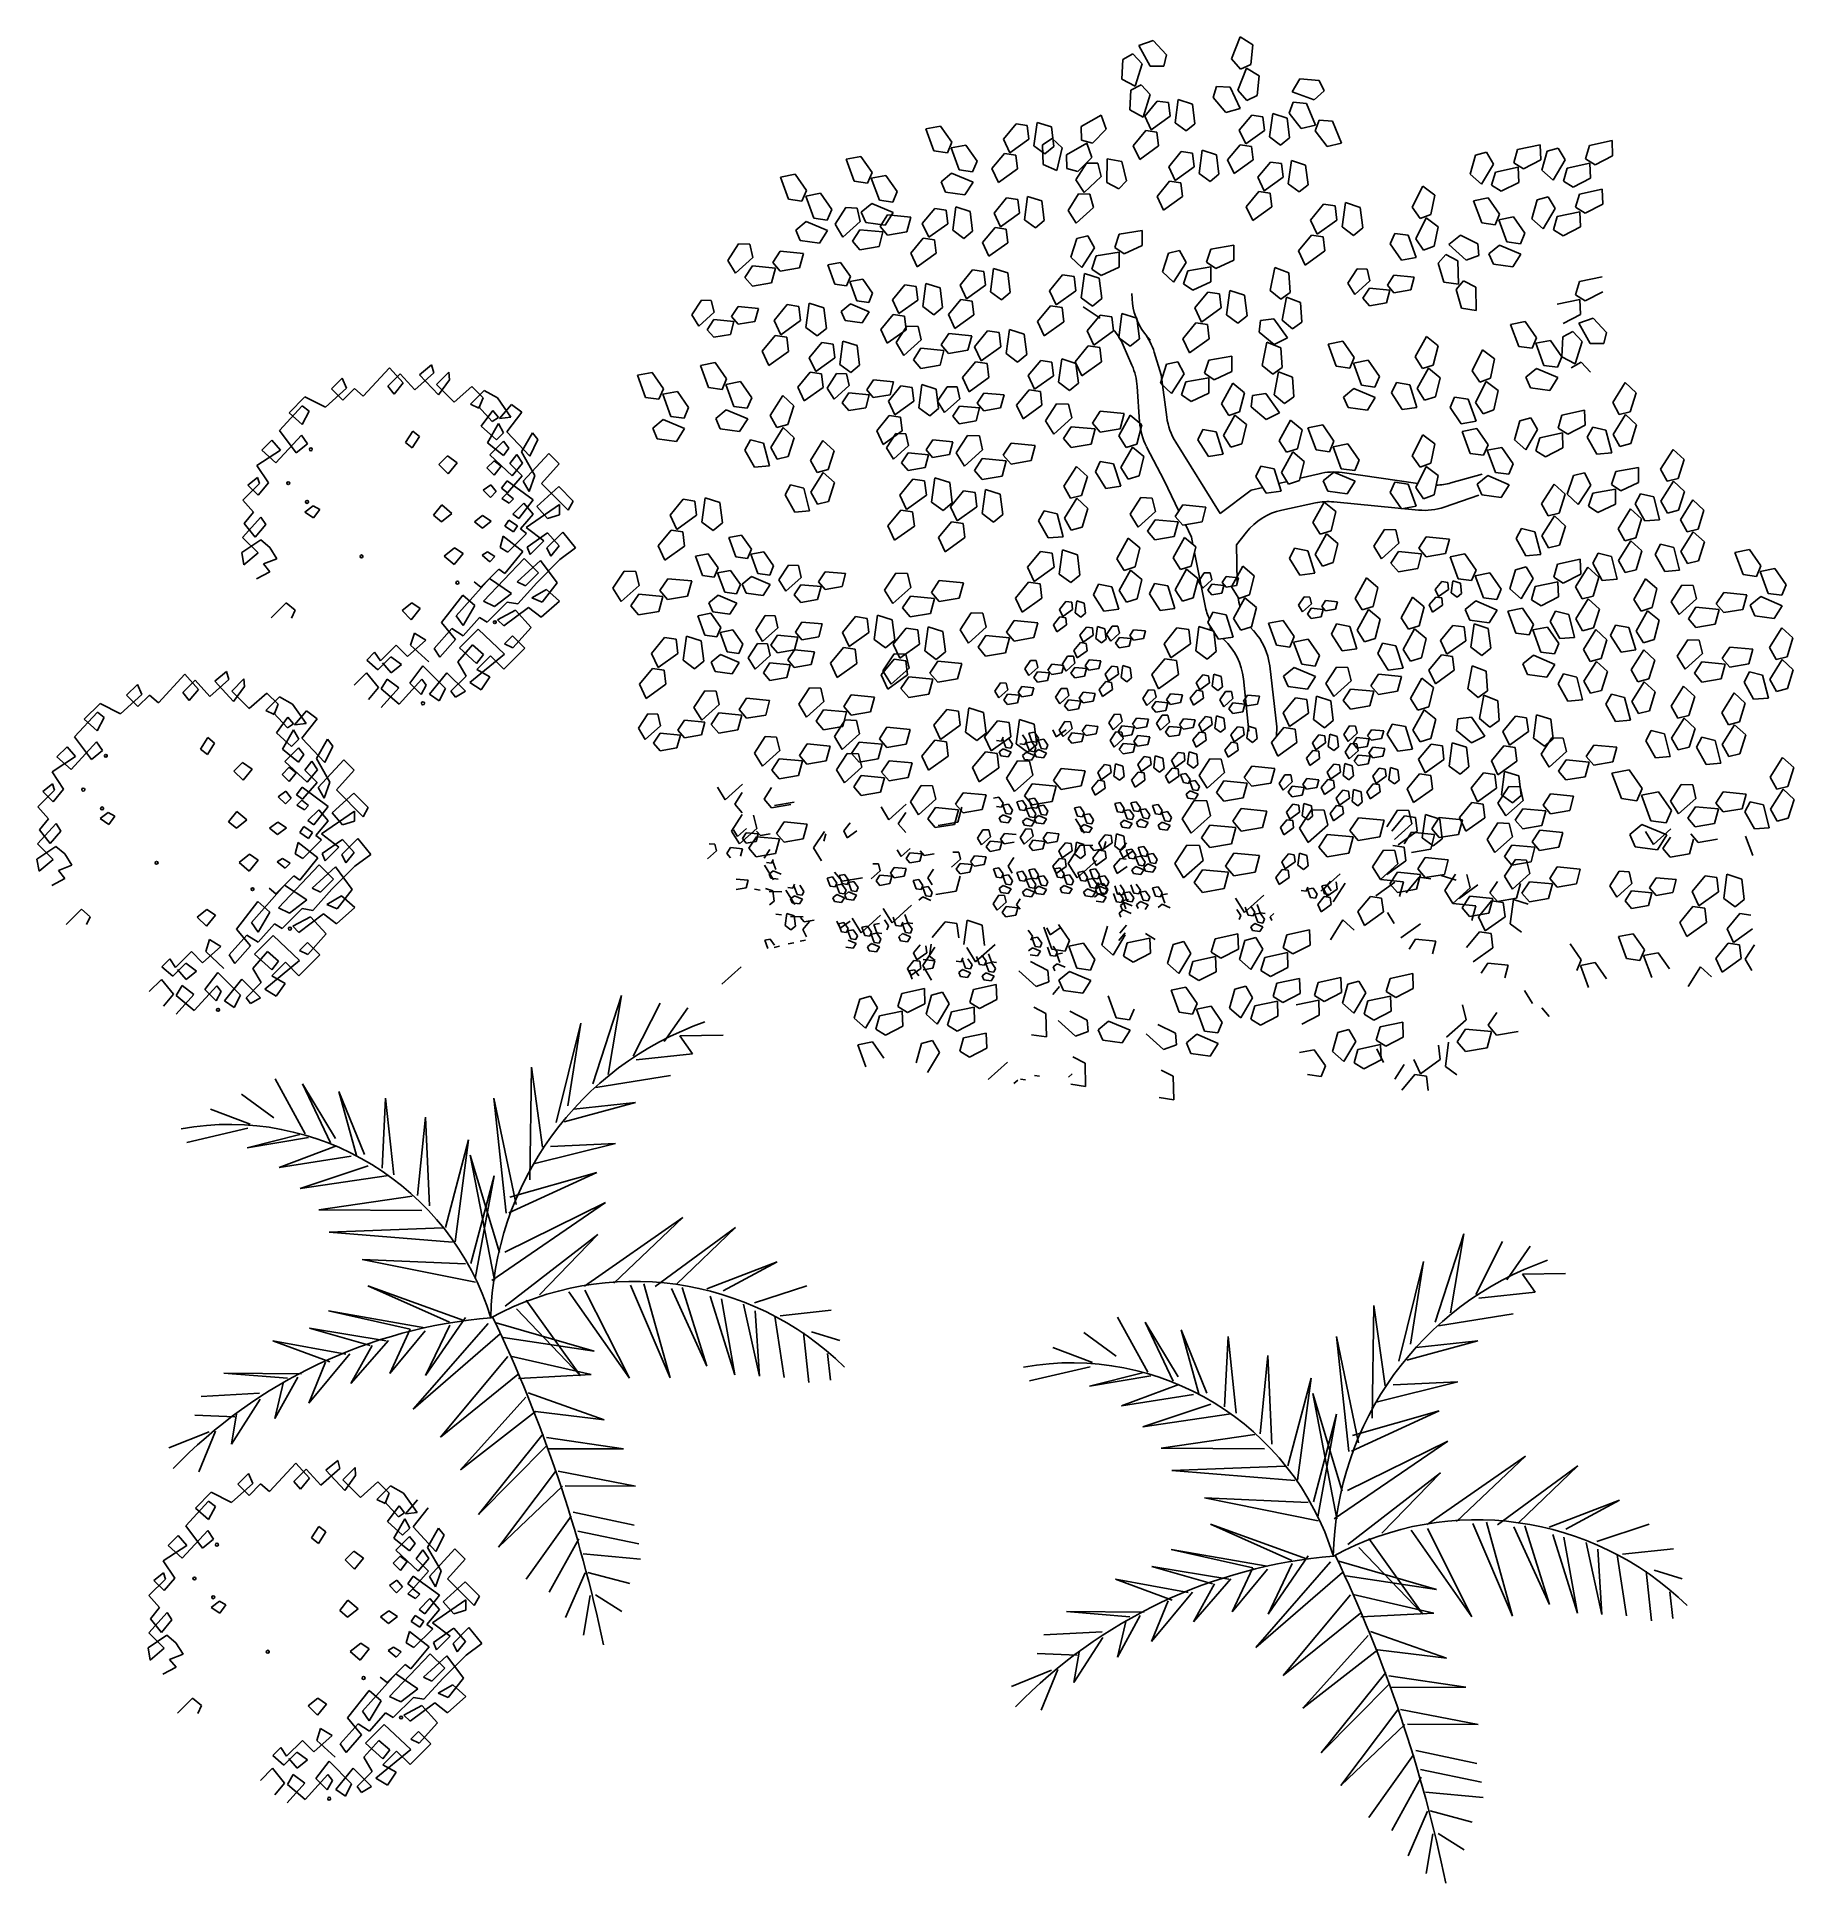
# Model space of a CAD drawing. Extents: x 1276.74 to 1279.76, y 698.05 to 701.22.
import ezdxf

# ---------------------------------------------------------------- set-up
doc = ezdxf.new("R2010")
doc.units = 0
doc.header["$LTSCALE"] = 0.05
doc.header["$MEASUREMENT"] = 0
doc.layers.get('0').update_dxf_attribs({"linetype": 'CONTINUOUS'})

# ---------------------------------------------------------------- blocks, each defined once
blk = doc.blocks.new('A$C32A73A72')
for p, q in [((0.7282, 0.9634), (0.7773, 1.1151)), ((0.7773, 1.1151), (0.7544, 0.9795)), ((0.7977, 1.0108), (0.8439, 1.1022)), ((0.8509, 1.0364), (0.8913, 1.0939)), ((0.6654, 0.8968), (0.7078, 1.0678)), ((0.7078, 1.0678), (0.6856, 0.9256)), ((0.8778, 1.0459), (0.9522, 1.0472)), ((0.803, 1.0047), (0.8997, 1.015)), ((0.8997, 1.015), (0.8778, 1.0459)), ((0.62, 0.7988), (0.6227, 0.9921)), ((0.6227, 0.9921), (0.642, 0.8544)), ((0.2343, 0.8776), (0.1823, 0.9719)), ((0.2298, 0.9636), (0.2778, 0.8623)), ((0.2864, 0.8698), (0.2298, 0.9636)), ((0.7335, 0.9573), (0.8618, 0.9776)), ((0.1394, 0.8941), (0.0714, 0.9202)), ((0.1801, 0.9051), (0.1246, 0.9458)), ((0.2918, 0.9503), (0.3221, 0.8403)), ((0.3359, 0.8418), (0.2918, 0.9503)), ((0.3722, 0.9389), (0.3663, 0.8184)), ((0.3862, 0.8072), (0.3722, 0.9389)), ((0.5585, 0.9387), (0.5965, 0.7564)), ((0.5795, 0.7413), (0.5585, 0.9387)), ((0.6792, 0.8983), (0.8015, 0.9313)), ((0.8015, 0.9313), (0.6956, 0.92)), ((0.4408, 0.9062), (0.4272, 0.7717)), ((0.4477, 0.7539), (0.4408, 0.9062)), ((0.1355, 0.8871), (0.0309, 0.8626)), ((0.1344, 0.8537), (0.2251, 0.8766)), ((0.2396, 0.8715), (0.1344, 0.8537)), ((0.1892, 0.8196), (0.2878, 0.8567)), ((0.5148, 0.8675), (0.475, 0.7168)), ((0.4916, 0.692), (0.5148, 0.8675)), ((0.6264, 0.8261), (0.767, 0.8611)), ((0.767, 0.8611), (0.6558, 0.8559)), ((0.3129, 0.8394), (0.1892, 0.8196)), ((0.5176, 0.8412), (0.5681, 0.6735)), ((0.5592, 0.626), (0.5176, 0.8412)), ((0.2257, 0.7835), (0.3426, 0.8226)), ((0.377, 0.8062), (0.2257, 0.7835)), ((0.5587, 0.8056), (0.5188, 0.6549)), ((0.5262, 0.6291), (0.5587, 0.8056)), ((0.5841, 0.7418), (0.7351, 0.8111)), ((0.7351, 0.8111), (0.5859, 0.7686)), ((0.2575, 0.7469), (0.418, 0.7707)), ((0.4346, 0.7458), (0.2575, 0.7469)), ((0.7499, 0.7594), (0.5546, 0.6255)), ((0.5773, 0.6745), (0.7499, 0.7594)), ((0.714, 0.6158), (0.8831, 0.7336)), ((0.8831, 0.7336), (0.7646, 0.6212)), ((0.2755, 0.7089), (0.4704, 0.7163)), ((0.487, 0.6915), (0.2755, 0.7089)), ((0.5779, 0.5814), (0.7371, 0.7048)), ((0.7371, 0.7048), (0.6364, 0.6009)), ((0.8351, 0.6154), (0.9734, 0.7166)), ((0.9734, 0.7166), (0.8719, 0.6193)), ((0.3318, 0.6617), (0.5096, 0.654)), ((0.5269, 0.6225), (0.3318, 0.6617)), ((0.924, 0.6115), (1.0449, 0.6577)), ((1.0449, 0.6577), (0.9523, 0.6079)), ((0.3418, 0.6165), (0.4818, 0.5541)), ((0.5068, 0.5568), (0.3418, 0.6165)), ((0.687, 0.6063), (0.7913, 0.4576)), ((0.7913, 0.4576), (0.7147, 0.6092)), ((0.7929, 0.6176), (0.8611, 0.4584)), ((0.8611, 0.4584), (0.816, 0.62)), ((0.8634, 0.6117), (0.9242, 0.4784)), ((0.9242, 0.4784), (0.8819, 0.6137)), ((1.0058, 0.587), (1.0958, 0.6165)), ((0.2743, 0.5733), (0.4146, 0.5418)), ((0.4396, 0.5445), (0.2743, 0.5733)), ((0.597, 0.5767), (0.707, 0.462)), ((0.707, 0.462), (0.614, 0.5919)), ((0.93, 0.5989), (0.9724, 0.4636)), ((0.9724, 0.4636), (0.9491, 0.5942)), ((0.9874, 0.585), (1.0145, 0.4614)), ((1.0145, 0.4614), (1.0072, 0.5738)), ((1.0501, 0.565), (1.1376, 0.5744)), ((0.2413, 0.544), (0.3455, 0.5139)), ((0.3735, 0.522), (0.2413, 0.544)), ((0.3794, 0.466), (0.4146, 0.5418)), ((0.4401, 0.5394), (0.3794, 0.466)), ((0.5484, 0.5516), (0.4197, 0.4048)), ((0.5098, 0.5623), (0.4411, 0.4622)), ((0.4411, 0.4622), (0.4824, 0.549)), ((0.5623, 0.5531), (0.7305, 0.5044)), ((1.0408, 0.5641), (1.0567, 0.4592)), ((0.1788, 0.5219), (0.2763, 0.4859)), ((0.3038, 0.4991), (0.1788, 0.5219)), ((0.377, 0.5224), (0.3128, 0.4486)), ((0.3128, 0.4486), (0.3491, 0.5142)), ((0.4197, 0.4048), (0.569, 0.5338)), ((0.7305, 0.5044), (0.5743, 0.5277)), ((1.0904, 0.5361), (1.0995, 0.4505)), ((1.1042, 0.5375), (1.1524, 0.5227)), ((0.3109, 0.4999), (0.2406, 0.4151)), ((0.2406, 0.4151), (0.2692, 0.4851)), ((0.5824, 0.4953), (0.4667, 0.3565)), ((0.587, 0.4958), (0.7255, 0.4639)), ((1.1314, 0.5005), (1.1363, 0.4544)), ((0.0945, 0.4666), (0.2036, 0.4576)), ((0.2281, 0.4653), (0.0945, 0.4666)), ((0.2215, 0.4594), (0.1822, 0.3883)), ((0.1822, 0.3883), (0.197, 0.4517)), ((0.4667, 0.3565), (0.5997, 0.4639)), ((0.7255, 0.4639), (0.6004, 0.4573)), ((0.1559, 0.4319), (0.0555, 0.4263)), ((0.157, 0.4217), (0.1075, 0.3443)), ((0.6131, 0.4254), (0.5007, 0.3003)), ((0.617, 0.4324), (0.7477, 0.3864)), ((0.1133, 0.3913), (0.0445, 0.3942)), ((0.1075, 0.3443), (0.1164, 0.3967)), ((0.5007, 0.3003), (0.6297, 0.4005)), ((0.7477, 0.3864), (0.6297, 0.4005)), ((0.0691, 0.3659), (0, 0.338)), ((0.0798, 0.3671), (0.0512, 0.2971)), ((0.6431, 0.362), (0.5321, 0.2237)), ((0.6485, 0.3559), (0.7809, 0.3367)), ((0.5321, 0.2237), (0.6499, 0.3427)), ((0.7809, 0.3367), (0.6506, 0.3362)), ((0.664, 0.2977), (0.566, 0.1674)), ((0.6686, 0.2981), (0.8017, 0.2724)), ((0.566, 0.1674), (0.676, 0.2723)), ((0.8017, 0.2724), (0.6806, 0.2728)), ((0.6947, 0.2277), (0.7995, 0.2056)), ((0.6908, 0.2206), (0.6138, 0.1126)), ((0.7028, 0.1953), (0.8076, 0.1732)), ((0.7042, 0.1821), (0.6534, 0.0902)), ((0.7116, 0.1563), (0.8104, 0.1468)), ((0.7151, 0.1234), (0.6814, 0.0466)), ((0.7197, 0.1239), (0.7916, 0.1049)), ((0.7239, 0.0844), (0.7125, 0.0166)), ((0.7331, 0.0854), (0.7781, 0.0569))]:
    blk.add_line(p, q)
for centre, radius, start, end in [((1.1017, 0.5517), 0.5487, 109.2333, 178.9563), ((0.1034, 0.423), 0.4707, 17.141, 100.082), ((0.7994, 0.1069), 0.5172, 45.6775, 118.4354), ((0.6249, -0.294), 0.8587, 94.7938, 135.9852), ((-1.6645, -0.5002), 2.4622, 11.7224, 25.5608)]:
    blk.add_arc(centre, radius, start, end)

msp = doc.modelspace()

# ---------------------------------------------------------------- linework, layer by layer
for p, q in [((1278.6611, 701.2109), (1278.6368, 701.2024)), ((1278.6368, 701.2024), (1278.656, 701.167)), ((1278.6842, 701.1864), (1278.6611, 701.2109)), ((1278.8106, 701.2172), (1278.796, 701.1796)), ((1278.8325, 701.2037), (1278.8106, 701.2172)), ((1278.8287, 701.1699), (1278.8325, 701.2037)), ((1278.6092, 701.1786), (1278.6073, 701.1447)), ((1278.6264, 701.188), (1278.6092, 701.1786)), ((1278.6424, 701.1709), (1278.6264, 701.188)), ((1278.63, 701.1325), (1278.6424, 701.1709)), ((1278.656, 701.167), (1278.6793, 701.1672)), ((1278.6793, 701.1672), (1278.6842, 701.1864)), ((1278.796, 701.1796), (1278.811, 701.1616)), ((1278.8214, 701.1636), (1278.8069, 701.126)), ((1278.811, 701.1616), (1278.8287, 701.1699)), ((1278.8434, 701.1501), (1278.8214, 701.1636)), ((1278.6073, 701.1447), (1278.63, 701.1325)), ((1278.6403, 701.1351), (1278.6231, 701.1257)), ((1278.6563, 701.118), (1278.6403, 701.1351)), ((1278.7702, 701.1318), (1278.7642, 701.113)), ((1278.7935, 701.1306), (1278.7702, 701.1318)), ((1278.8106, 701.0942), (1278.7935, 701.1306)), ((1278.8396, 701.1163), (1278.8434, 701.1501)), ((1278.9129, 701.1454), (1278.9001, 701.1228)), ((1278.9463, 701.1423), (1278.9129, 701.1454)), ((1278.9549, 701.1246), (1278.9463, 701.1423)), ((1278.6231, 701.1257), (1278.6212, 701.0918)), ((1278.6439, 701.0796), (1278.6563, 701.118)), ((1278.6682, 701.1071), (1278.6468, 701.081)), ((1278.6875, 701.1043), (1278.6682, 701.1071)), ((1278.6904, 701.0808), (1278.6875, 701.1043)), ((1278.7044, 701.1096), (1278.699, 701.0695)), ((1278.7289, 701.1017), (1278.7044, 701.1096)), ((1278.733, 701.068), (1278.7289, 701.1017)), ((1278.7642, 701.113), (1278.786, 701.0871)), ((1278.8069, 701.126), (1278.8219, 701.108)), ((1278.8219, 701.108), (1278.8396, 701.1163)), ((1278.9016, 701.1049), (1278.8948, 701.0864)), ((1278.9001, 701.1228), (1278.9375, 701.1089)), ((1278.9248, 701.1028), (1278.9016, 701.1049)), ((1278.9403, 701.0655), (1278.9248, 701.1028)), ((1278.9375, 701.1089), (1278.9549, 701.1246)), ((1278.4256, 701.0679), (1278.4042, 701.0418)), ((1278.4449, 701.0651), (1278.4256, 701.0679)), ((1278.4618, 701.0703), (1278.4564, 701.0303)), ((1278.4863, 701.0625), (1278.4618, 701.0703)), ((1278.572, 701.083), (1278.5373, 701.0632)), ((1278.5807, 701.0585), (1278.572, 701.083)), ((1278.6212, 701.0918), (1278.6439, 701.0796)), ((1278.6468, 701.081), (1278.6578, 701.0575)), ((1278.6578, 701.0575), (1278.6904, 701.0808)), ((1278.699, 701.0695), (1278.7179, 701.0556)), ((1278.7179, 701.0556), (1278.733, 701.068)), ((1278.786, 701.0871), (1278.8106, 701.0942)), ((1278.8305, 701.0829), (1278.809, 701.0568)), ((1278.8497, 701.0801), (1278.8305, 701.0829)), ((1278.8526, 701.0566), (1278.8497, 701.0801)), ((1278.8666, 701.0854), (1278.8612, 701.0453)), ((1278.8911, 701.0775), (1278.8666, 701.0854)), ((1278.8953, 701.0438), (1278.8911, 701.0775)), ((1278.8948, 701.0864), (1278.9153, 701.0596)), ((1278.9463, 701.0744), (1278.9395, 701.0559)), ((1278.9695, 701.0722), (1278.9463, 701.0744)), ((1278.985, 701.0349), (1278.9695, 701.0722)), ((1278.2959, 701.0641), (1278.2707, 701.0593)), ((1278.2707, 701.0593), (1278.2846, 701.0214)), ((1278.3153, 701.0363), (1278.2959, 701.0641)), ((1278.3076, 701.0182), (1278.3153, 701.0363)), ((1278.4042, 701.0418), (1278.4152, 701.0183)), ((1278.4152, 701.0183), (1278.4478, 701.0416)), ((1278.4478, 701.0416), (1278.4449, 701.0651)), ((1278.4876, 701.0425), (1278.4713, 701.0318)), ((1278.4904, 701.0288), (1278.4863, 701.0625)), ((1278.505, 701.0268), (1278.4876, 701.0425)), ((1278.5373, 701.0632), (1278.5378, 701.0396)), ((1278.5378, 701.0396), (1278.5567, 701.0348)), ((1278.5567, 701.0348), (1278.5807, 701.0585)), ((1278.6484, 701.0562), (1278.6269, 701.0301)), ((1278.6676, 701.0534), (1278.6484, 701.0562)), ((1278.6705, 701.03), (1278.6676, 701.0534)), ((1278.809, 701.0568), (1278.8201, 701.0333)), ((1278.8201, 701.0333), (1278.8526, 701.0566)), ((1278.8612, 701.0453), (1278.8801, 701.0314)), ((1278.8801, 701.0314), (1278.8953, 701.0438)), ((1278.9153, 701.0596), (1278.9403, 701.0655)), ((1278.9395, 701.0559), (1278.96, 701.029)), ((1279.4495, 701.0391), (1279.4105, 701.0307)), ((1279.4505, 701.0131), (1279.4495, 701.0391)), ((1278.1589, 701.012), (1278.1337, 701.0072)), ((1278.1337, 701.0072), (1278.1475, 700.9693)), ((1278.1782, 700.9842), (1278.1589, 701.012)), ((1278.2846, 701.0214), (1278.3076, 701.0182)), ((1278.3393, 701.0315), (1278.3141, 701.0267)), ((1278.3141, 701.0267), (1278.3279, 700.9888)), ((1278.3586, 701.0038), (1278.3393, 701.0315)), ((1278.351, 700.9856), (1278.3586, 701.0038)), ((1278.4058, 701.017), (1278.3843, 700.9909)), ((1278.425, 701.0142), (1278.4058, 701.017)), ((1278.4279, 700.9907), (1278.425, 701.0142)), ((1278.4564, 701.0303), (1278.4753, 701.0164)), ((1278.4713, 701.0318), (1278.4721, 700.9978)), ((1278.4753, 701.0164), (1278.4904, 701.0288)), ((1278.4956, 700.9875), (1278.505, 701.0268)), ((1278.5471, 701.0345), (1278.5124, 701.0146)), ((1278.5124, 701.0146), (1278.5129, 700.991)), ((1278.5318, 700.9862), (1278.5558, 701.01)), ((1278.5558, 701.01), (1278.5471, 701.0345)), ((1278.582, 701.0077), (1278.5817, 700.9673)), ((1278.6072, 701.0031), (1278.582, 701.0077)), ((1278.6269, 701.0301), (1278.638, 701.0066)), ((1278.638, 701.0066), (1278.6705, 701.03)), ((1278.7094, 701.0203), (1278.6879, 700.9942)), ((1278.7286, 701.0175), (1278.7094, 701.0203)), ((1278.7315, 700.994), (1278.7286, 701.0175)), ((1278.7455, 701.0227), (1278.7401, 700.9827)), ((1278.77, 701.0149), (1278.7455, 701.0227)), ((1278.7742, 700.9812), (1278.77, 701.0149)), ((1278.8106, 701.032), (1278.7891, 701.0059)), ((1278.7891, 701.0059), (1278.8002, 700.9824)), ((1278.8002, 700.9824), (1278.8327, 701.0058)), ((1278.8299, 701.0292), (1278.8106, 701.032)), ((1278.8327, 701.0058), (1278.8299, 701.0292)), ((1278.8987, 701.0048), (1278.8933, 700.9648)), ((1278.9231, 700.997), (1278.8987, 701.0048)), ((1278.96, 701.029), (1278.985, 701.0349)), ((1279.2149, 701.0139), (1279.2056, 700.9812)), ((1279.2337, 701.0192), (1279.2149, 701.0139)), ((1279.2456, 700.9988), (1279.2337, 701.0192)), ((1279.2872, 701.0238), (1279.2807, 701.0011)), ((1279.3262, 701.0321), (1279.2872, 701.0238)), ((1279.2973, 700.9907), (1279.3272, 701.0061)), ((1279.3272, 701.0061), (1279.3262, 701.0321)), ((1279.3383, 701.0208), (1279.329, 700.9882)), ((1279.357, 701.0261), (1279.3383, 701.0208)), ((1279.3484, 700.9712), (1279.3689, 701.0058)), ((1279.3689, 701.0058), (1279.357, 701.0261)), ((1279.4105, 701.0307), (1279.404, 701.008)), ((1279.404, 701.008), (1279.4206, 700.9977)), ((1279.4206, 700.9977), (1279.4505, 701.0131)), ((1278.0462, 700.9812), (1278.021, 700.9764)), ((1278.021, 700.9764), (1278.0348, 700.9385)), ((1278.0655, 700.9534), (1278.0462, 700.9812)), ((1278.1706, 700.9661), (1278.1782, 700.9842)), ((1278.2022, 700.9794), (1278.177, 700.9746)), ((1278.177, 700.9746), (1278.1909, 700.9367)), ((1278.2216, 700.9517), (1278.2022, 700.9794)), ((1278.3149, 700.9833), (1278.2969, 700.9683)), ((1278.3517, 700.9677), (1278.3149, 700.9833)), ((1278.3279, 700.9888), (1278.351, 700.9856)), ((1278.3843, 700.9909), (1278.3954, 700.9674)), ((1278.3954, 700.9674), (1278.4279, 700.9907)), ((1278.4721, 700.9978), (1278.4956, 700.9875)), ((1278.5129, 700.991), (1278.5318, 700.9862)), ((1278.5464, 701.0006), (1278.5285, 700.9719)), ((1278.5424, 700.95), (1278.5717, 700.9774)), ((1278.5659, 701.0003), (1278.5464, 701.0006)), ((1278.5717, 700.9774), (1278.5659, 701.0003)), ((1278.6156, 700.9702), (1278.6072, 701.0031)), ((1278.6879, 700.9942), (1278.699, 700.9707)), ((1278.699, 700.9707), (1278.7315, 700.994)), ((1278.7401, 700.9827), (1278.759, 700.9688)), ((1278.759, 700.9688), (1278.7742, 700.9812)), ((1278.8625, 701.0023), (1278.8411, 700.9762)), ((1278.8411, 700.9762), (1278.8521, 700.9528)), ((1278.8521, 700.9528), (1278.8846, 700.9761)), ((1278.8818, 700.9995), (1278.8625, 701.0023)), ((1278.8846, 700.9761), (1278.8818, 700.9995)), ((1278.9273, 700.9632), (1278.9231, 700.997)), ((1279.2056, 700.9812), (1279.225, 700.9642)), ((1279.225, 700.9642), (1279.2456, 700.9988)), ((1279.2491, 700.985), (1279.2426, 700.9623)), ((1279.2881, 700.9934), (1279.2491, 700.985)), ((1279.2807, 701.0011), (1279.2973, 700.9907)), ((1279.2891, 700.9674), (1279.2881, 700.9934)), ((1279.329, 700.9882), (1279.3484, 700.9712)), ((1279.3725, 700.9919), (1279.3659, 700.9693)), ((1279.4114, 701.0003), (1279.3725, 700.9919)), ((1279.3825, 700.9589), (1279.4124, 700.9743)), ((1279.4124, 700.9743), (1279.4114, 701.0003)), ((1278.0579, 700.9353), (1278.0655, 700.9534)), ((1278.0896, 700.9486), (1278.0643, 700.9438)), ((1278.0643, 700.9438), (1278.0782, 700.9059)), ((1278.1089, 700.9209), (1278.0896, 700.9486)), ((1278.1475, 700.9693), (1278.1706, 700.9661)), ((1278.214, 700.9335), (1278.2216, 700.9517)), ((1278.2969, 700.9683), (1278.3047, 700.9503)), ((1278.3047, 700.9503), (1278.3379, 700.9457)), ((1278.3379, 700.9457), (1278.3517, 700.9677)), ((1278.4093, 700.9408), (1278.3879, 700.9147)), ((1278.4286, 700.938), (1278.4093, 700.9408)), ((1278.4455, 700.9432), (1278.4401, 700.9032)), ((1278.47, 700.9354), (1278.4455, 700.9432)), ((1278.5331, 700.9475), (1278.5152, 700.9188)), ((1278.5285, 700.9719), (1278.5424, 700.95)), ((1278.5526, 700.9472), (1278.5331, 700.9475)), ((1278.5584, 700.9243), (1278.5526, 700.9472)), ((1278.5817, 700.9673), (1278.6021, 700.956)), ((1278.6021, 700.956), (1278.6156, 700.9702)), ((1278.6895, 700.9694), (1278.668, 700.9433)), ((1278.668, 700.9433), (1278.6791, 700.9198)), ((1278.6791, 700.9198), (1278.7116, 700.9431)), ((1278.7088, 700.9666), (1278.6895, 700.9694)), ((1278.7116, 700.9431), (1278.7088, 700.9666)), ((1278.8426, 700.9515), (1278.8212, 700.9253)), ((1278.8619, 700.9486), (1278.8426, 700.9515)), ((1278.8648, 700.9252), (1278.8619, 700.9486)), ((1278.8933, 700.9648), (1278.9121, 700.9509)), ((1278.9121, 700.9509), (1278.9273, 700.9632)), ((1279.1245, 700.9609), (1279.1064, 700.9249)), ((1279.145, 700.9454), (1279.1245, 700.9609)), ((1279.138, 700.9122), (1279.145, 700.9454)), ((1279.2369, 700.9405), (1279.2117, 700.9357)), ((1279.2563, 700.9128), (1279.2369, 700.9405)), ((1279.2426, 700.9623), (1279.2592, 700.952)), ((1279.2592, 700.952), (1279.2891, 700.9674)), ((1279.3399, 700.9427), (1279.3211, 700.9375)), ((1279.3518, 700.9224), (1279.3399, 700.9427)), ((1279.3659, 700.9693), (1279.3825, 700.9589)), ((1279.3934, 700.9473), (1279.3869, 700.9247)), ((1279.4324, 700.9557), (1279.3934, 700.9473)), ((1279.4334, 700.9297), (1279.4324, 700.9557)), ((1278.0348, 700.9385), (1278.0579, 700.9353)), ((1278.1013, 700.9027), (1278.1089, 700.9209)), ((1278.1332, 700.9239), (1278.1147, 700.8956)), ((1278.1526, 700.9232), (1278.1332, 700.9239)), ((1278.158, 700.9002), (1278.1526, 700.9232)), ((1278.1779, 700.9312), (1278.1598, 700.9162)), ((1278.1598, 700.9162), (1278.1677, 700.8982)), ((1278.2146, 700.9156), (1278.1779, 700.9312)), ((1278.1909, 700.9367), (1278.214, 700.9335)), ((1278.205, 700.9114), (1278.1921, 700.8917)), ((1278.2009, 700.8936), (1278.2146, 700.9156)), ((1278.2447, 700.9076), (1278.205, 700.9114)), ((1278.2861, 700.9226), (1278.2646, 700.8965)), ((1278.3053, 700.9198), (1278.2861, 700.9226)), ((1278.3082, 700.8963), (1278.3053, 700.9198)), ((1278.3222, 700.9251), (1278.3168, 700.885)), ((1278.3467, 700.9172), (1278.3222, 700.9251)), ((1278.3509, 700.8835), (1278.3467, 700.9172)), ((1278.3879, 700.9147), (1278.3989, 700.8912)), ((1278.3989, 700.8912), (1278.4315, 700.9145)), ((1278.4315, 700.9145), (1278.4286, 700.938)), ((1278.4741, 700.9017), (1278.47, 700.9354)), ((1278.5152, 700.9188), (1278.5291, 700.897)), ((1278.5291, 700.897), (1278.5584, 700.9243)), ((1278.8212, 700.9253), (1278.8322, 700.9019)), ((1278.8322, 700.9019), (1278.8648, 700.9252)), ((1278.9538, 700.9299), (1278.9315, 700.9027)), ((1278.9739, 700.927), (1278.9538, 700.9299)), ((1278.9768, 700.9026), (1278.9739, 700.927)), ((1278.9915, 700.9325), (1278.9858, 700.8908)), ((1279.0169, 700.9243), (1278.9915, 700.9325)), ((1279.0213, 700.8892), (1279.0169, 700.9243)), ((1279.1064, 700.9249), (1279.1197, 700.9055)), ((1279.1197, 700.9055), (1279.138, 700.9122)), ((1279.2117, 700.9357), (1279.2256, 700.8978)), ((1279.2487, 700.8946), (1279.2563, 700.9128)), ((1279.3211, 700.9375), (1279.3118, 700.9048)), ((1279.3312, 700.8878), (1279.3518, 700.9224)), ((1279.3553, 700.9086), (1279.3488, 700.8859)), ((1279.3943, 700.9169), (1279.3553, 700.9086)), ((1279.3869, 700.9247), (1279.4035, 700.9143)), ((1279.3953, 700.891), (1279.3943, 700.9169)), ((1279.4035, 700.9143), (1279.4334, 700.9297)), ((1278.0652, 700.9004), (1278.0471, 700.8855)), ((1278.0471, 700.8855), (1278.055, 700.8674)), ((1278.1019, 700.8848), (1278.0652, 700.9004)), ((1278.0782, 700.9059), (1278.1013, 700.9027)), ((1278.0882, 700.8628), (1278.1019, 700.8848)), ((1278.1147, 700.8956), (1278.1282, 700.8734)), ((1278.1282, 700.8734), (1278.158, 700.9002)), ((1278.1573, 700.8859), (1278.1444, 700.8663)), ((1278.1969, 700.8821), (1278.1573, 700.8859)), ((1278.1677, 700.8982), (1278.2009, 700.8936)), ((1278.1902, 700.857), (1278.1969, 700.8821)), ((1278.1921, 700.8917), (1278.2049, 700.8768)), ((1278.2049, 700.8768), (1278.238, 700.8825)), ((1278.238, 700.8825), (1278.2447, 700.9076)), ((1278.2646, 700.8965), (1278.2757, 700.873)), ((1278.2757, 700.873), (1278.3082, 700.8963)), ((1278.3168, 700.885), (1278.3357, 700.8711)), ((1278.3357, 700.8711), (1278.3509, 700.8835)), ((1278.3895, 700.8899), (1278.368, 700.8638)), ((1278.4087, 700.8871), (1278.3895, 700.8899)), ((1278.4116, 700.8636), (1278.4087, 700.8871)), ((1278.4401, 700.9032), (1278.459, 700.8893)), ((1278.459, 700.8893), (1278.4741, 700.9017)), ((1278.6028, 700.8781), (1278.5954, 700.8557)), ((1278.6421, 700.8849), (1278.6028, 700.8781)), ((1278.6421, 700.8589), (1278.6421, 700.8849)), ((1278.9331, 700.8769), (1278.9108, 700.8498)), ((1278.9315, 700.9027), (1278.943, 700.8783)), ((1278.9532, 700.874), (1278.9331, 700.8769)), ((1278.943, 700.8783), (1278.9768, 700.9026)), ((1278.9858, 700.8908), (1279.0055, 700.8763)), ((1279.0055, 700.8763), (1279.0213, 700.8892)), ((1279.0763, 700.8798), (1279.0685, 700.8617)), ((1279.0994, 700.8764), (1279.0763, 700.8798)), ((1279.1303, 700.9065), (1279.1122, 700.8705)), ((1279.1508, 700.891), (1279.1303, 700.9065)), ((1279.1438, 700.8577), (1279.1508, 700.891)), ((1279.2256, 700.8978), (1279.2487, 700.8946)), ((1279.2803, 700.9079), (1279.2551, 700.9032)), ((1279.2551, 700.9032), (1279.269, 700.8653)), ((1279.2997, 700.8802), (1279.2803, 700.9079)), ((1279.292, 700.862), (1279.2997, 700.8802)), ((1279.3118, 700.9048), (1279.3312, 700.8878)), ((1279.3488, 700.8859), (1279.3654, 700.8756)), ((1279.3654, 700.8756), (1279.3953, 700.891)), ((1277.9488, 700.8617), (1277.9303, 700.8334)), ((1277.9682, 700.8611), (1277.9488, 700.8617)), ((1277.9736, 700.8381), (1277.9682, 700.8611)), ((1278.0206, 700.8492), (1278.0077, 700.8296)), ((1278.0603, 700.8454), (1278.0206, 700.8492)), ((1278.0536, 700.8203), (1278.0603, 700.8454)), ((1278.055, 700.8674), (1278.0882, 700.8628)), ((1278.1444, 700.8663), (1278.1572, 700.8514)), ((1278.1572, 700.8514), (1278.1902, 700.857)), ((1278.2662, 700.8717), (1278.2447, 700.8456)), ((1278.2447, 700.8456), (1278.2558, 700.8221)), ((1278.2558, 700.8221), (1278.2883, 700.8455)), ((1278.2855, 700.8689), (1278.2662, 700.8717)), ((1278.2883, 700.8455), (1278.2855, 700.8689)), ((1278.368, 700.8638), (1278.3791, 700.8403)), ((1278.3791, 700.8403), (1278.4116, 700.8636)), ((1278.5302, 700.8711), (1278.5197, 700.8389)), ((1278.5492, 700.8756), (1278.5302, 700.8711)), ((1278.5384, 700.8211), (1278.5603, 700.8549)), ((1278.5603, 700.8549), (1278.5492, 700.8756)), ((1278.6025, 700.8477), (1278.5633, 700.8409)), ((1278.5954, 700.8557), (1278.6116, 700.8447)), ((1278.6025, 700.8217), (1278.6025, 700.8477)), ((1278.6116, 700.8447), (1278.6421, 700.8589)), ((1278.6877, 700.8458), (1278.6772, 700.8136)), ((1278.7067, 700.8504), (1278.6877, 700.8458)), ((1278.7178, 700.8296), (1278.7067, 700.8504)), ((1278.7604, 700.8528), (1278.753, 700.8304)), ((1278.7996, 700.8596), (1278.7604, 700.8528)), ((1278.7996, 700.8336), (1278.7996, 700.8596)), ((1278.9108, 700.8498), (1278.9223, 700.8253)), ((1278.9223, 700.8253), (1278.9561, 700.8496)), ((1278.9561, 700.8496), (1278.9532, 700.874)), ((1279.0685, 700.8617), (1279.0877, 700.8338)), ((1279.113, 700.8385), (1279.0994, 700.8764)), ((1279.1122, 700.8705), (1279.1255, 700.8511)), ((1279.1255, 700.8511), (1279.1438, 700.8577)), ((1279.1891, 700.8768), (1279.169, 700.8605)), ((1279.169, 700.8605), (1279.1988, 700.8337)), ((1279.219, 700.8615), (1279.1891, 700.8768)), ((1279.2207, 700.8419), (1279.219, 700.8615)), ((1279.256, 700.8597), (1279.2379, 700.8448)), ((1279.2927, 700.8441), (1279.256, 700.8597)), ((1279.269, 700.8653), (1279.292, 700.862)), ((1277.9303, 700.8334), (1277.9438, 700.8113)), ((1277.9438, 700.8113), (1277.9736, 700.8381)), ((1277.9729, 700.8238), (1277.96, 700.8041)), ((1278.0125, 700.82), (1277.9729, 700.8238)), ((1278.0058, 700.7949), (1278.0125, 700.82)), ((1278.0077, 700.8296), (1278.0205, 700.8147)), ((1278.0205, 700.8147), (1278.0536, 700.8203)), ((1278.1243, 700.8298), (1278.1021, 700.8256)), ((1278.1021, 700.8256), (1278.1143, 700.7923)), ((1278.1413, 700.8054), (1278.1243, 700.8298)), ((1278.3509, 700.8171), (1278.3295, 700.791)), ((1278.3702, 700.8143), (1278.3509, 700.8171)), ((1278.373, 700.7908), (1278.3702, 700.8143)), ((1278.3871, 700.8196), (1278.3817, 700.7795)), ((1278.4115, 700.8117), (1278.3871, 700.8196)), ((1278.5197, 700.8389), (1278.5384, 700.8211)), ((1278.5633, 700.8409), (1278.5559, 700.8185)), ((1278.5559, 700.8185), (1278.5721, 700.8075)), ((1278.5721, 700.8075), (1278.6025, 700.8217)), ((1278.6772, 700.8136), (1278.6959, 700.7958)), ((1278.6959, 700.7958), (1278.7178, 700.8296)), ((1278.7208, 700.8156), (1278.7134, 700.7932)), ((1278.76, 700.8224), (1278.7208, 700.8156)), ((1278.753, 700.8304), (1278.7691, 700.8194)), ((1278.76, 700.7964), (1278.76, 700.8224)), ((1278.7691, 700.8194), (1278.7996, 700.8336)), ((1278.8701, 700.8212), (1278.8624, 700.7815)), ((1278.894, 700.8119), (1278.8701, 700.8212)), ((1279.0118, 700.819), (1278.9955, 700.7941)), ((1279.0288, 700.8184), (1279.0118, 700.819)), ((1279.0336, 700.7982), (1279.0288, 700.8184)), ((1279.0877, 700.8338), (1279.113, 700.8385)), ((1279.1639, 700.8434), (1279.1509, 700.8287)), ((1279.1509, 700.8287), (1279.1604, 700.7961)), ((1279.1847, 700.8327), (1279.1639, 700.8434)), ((1279.1857, 700.7923), (1279.1847, 700.8327)), ((1279.1988, 700.8337), (1279.2207, 700.8419)), ((1279.2379, 700.8448), (1279.2458, 700.8267)), ((1279.2458, 700.8267), (1279.279, 700.8222)), ((1279.279, 700.8222), (1279.2927, 700.8441)), ((1277.96, 700.8041), (1277.9728, 700.7892)), ((1277.9728, 700.7892), (1278.0058, 700.7949)), ((1278.1143, 700.7923), (1278.1346, 700.7895)), ((1278.1346, 700.7895), (1278.1413, 700.8054)), ((1278.1623, 700.8012), (1278.1402, 700.797)), ((1278.1402, 700.797), (1278.1524, 700.7637)), ((1278.1793, 700.7768), (1278.1623, 700.8012)), ((1278.2346, 700.7914), (1278.2132, 700.7653)), ((1278.2539, 700.7886), (1278.2346, 700.7914)), ((1278.2568, 700.7652), (1278.2539, 700.7886)), ((1278.2708, 700.7939), (1278.2654, 700.7539)), ((1278.2952, 700.7861), (1278.2708, 700.7939)), ((1278.2994, 700.7523), (1278.2952, 700.7861)), ((1278.3295, 700.791), (1278.3405, 700.7675)), ((1278.3405, 700.7675), (1278.373, 700.7908)), ((1278.4157, 700.778), (1278.4115, 700.8117)), ((1278.5053, 700.8084), (1278.483, 700.7812)), ((1278.5254, 700.8054), (1278.5053, 700.8084)), ((1278.5283, 700.781), (1278.5254, 700.8054)), ((1278.543, 700.8109), (1278.5374, 700.7692)), ((1278.5684, 700.8028), (1278.543, 700.8109)), ((1278.5728, 700.7677), (1278.5684, 700.8028)), ((1278.7134, 700.7932), (1278.7296, 700.7822)), ((1278.7296, 700.7822), (1278.76, 700.7964)), ((1278.8963, 700.778), (1278.894, 700.8119)), ((1278.9955, 700.7941), (1279.0074, 700.7747)), ((1279.0074, 700.7747), (1279.0336, 700.7982)), ((1279.0329, 700.7857), (1279.0216, 700.7684)), ((1279.0678, 700.7823), (1279.0329, 700.7857)), ((1279.0619, 700.7603), (1279.0678, 700.7823)), ((1279.0749, 700.808), (1279.0636, 700.7907)), ((1279.0636, 700.7907), (1279.0748, 700.7777)), ((1279.0748, 700.7777), (1279.1038, 700.7826)), ((1279.1097, 700.8047), (1279.0749, 700.808)), ((1279.1038, 700.7826), (1279.1097, 700.8047)), ((1279.1604, 700.7961), (1279.1857, 700.7923)), ((1279.1945, 700.7983), (1279.1815, 700.7836)), ((1279.1815, 700.7836), (1279.191, 700.751)), ((1279.2153, 700.7876), (1279.1945, 700.7983)), ((1279.2163, 700.7473), (1279.2153, 700.7876)), ((1279.3935, 700.7968), (1279.3869, 700.7741)), ((1279.4324, 700.8052), (1279.3935, 700.7968)), ((1277.8851, 700.7649), (1277.8688, 700.74)), ((1277.9021, 700.7643), (1277.8851, 700.7649)), ((1277.9069, 700.7442), (1277.9021, 700.7643)), ((1277.9482, 700.754), (1277.9369, 700.7367)), ((1277.983, 700.7506), (1277.9482, 700.754)), ((1277.9771, 700.7285), (1277.983, 700.7506)), ((1278.0324, 700.7573), (1278.0101, 700.7302)), ((1278.0524, 700.7544), (1278.0324, 700.7573)), ((1278.0554, 700.73), (1278.0524, 700.7544)), ((1278.07, 700.7599), (1278.0644, 700.7182)), ((1278.0955, 700.7517), (1278.07, 700.7599)), ((1278.0999, 700.7166), (1278.0955, 700.7517)), ((1278.141, 700.7588), (1278.1251, 700.7457)), ((1278.1732, 700.7451), (1278.141, 700.7588)), ((1278.1524, 700.7637), (1278.1726, 700.7609)), ((1278.1726, 700.7609), (1278.1793, 700.7768)), ((1278.2132, 700.7653), (1278.2242, 700.7419)), ((1278.2242, 700.7419), (1278.2568, 700.7652)), ((1278.2654, 700.7539), (1278.2842, 700.74)), ((1278.2842, 700.74), (1278.2994, 700.7523)), ((1278.331, 700.7662), (1278.3096, 700.7401)), ((1278.3503, 700.7634), (1278.331, 700.7662)), ((1278.3532, 700.74), (1278.3503, 700.7634)), ((1278.3817, 700.7795), (1278.4005, 700.7656)), ((1278.4005, 700.7656), (1278.4157, 700.778)), ((1278.4846, 700.7554), (1278.4623, 700.7282)), ((1278.483, 700.7812), (1278.4945, 700.7567)), ((1278.5047, 700.7525), (1278.4846, 700.7554)), ((1278.4945, 700.7567), (1278.5283, 700.781)), ((1278.5077, 700.728), (1278.5047, 700.7525)), ((1278.5374, 700.7692), (1278.557, 700.7548)), ((1278.5703, 700.7343), (1278.5411, 700.7535)), ((1278.557, 700.7548), (1278.5728, 700.7677)), ((1278.6249, 700.7671), (1278.6243, 700.7763)), ((1278.755, 700.779), (1278.7327, 700.7518)), ((1278.7327, 700.7518), (1278.7442, 700.7274)), ((1278.7442, 700.7274), (1278.7781, 700.7516)), ((1278.7751, 700.7761), (1278.755, 700.779)), ((1278.7781, 700.7516), (1278.7751, 700.7761)), ((1278.7927, 700.7815), (1278.7871, 700.7399)), ((1278.8181, 700.7734), (1278.7927, 700.7815)), ((1278.8225, 700.7383), (1278.8181, 700.7734)), ((1278.8624, 700.7815), (1278.8804, 700.7666)), ((1278.8804, 700.7666), (1278.8963, 700.778)), ((1278.8903, 700.7704), (1278.8826, 700.7308)), ((1278.9142, 700.7612), (1278.8903, 700.7704)), ((1278.9165, 700.7272), (1278.9142, 700.7612)), ((1279.0216, 700.7684), (1279.0329, 700.7553)), ((1279.0329, 700.7553), (1279.0619, 700.7603)), ((1279.191, 700.751), (1279.2163, 700.7473)), ((1279.3943, 700.7664), (1279.3554, 700.7581)), ((1279.3869, 700.7741), (1279.4035, 700.7638)), ((1279.3953, 700.7404), (1279.3943, 700.7664)), ((1279.4035, 700.7638), (1279.4334, 700.7792)), ((1277.8688, 700.74), (1277.8807, 700.7206)), ((1277.8807, 700.7206), (1277.9069, 700.7442)), ((1277.9062, 700.7316), (1277.8949, 700.7143)), ((1277.9411, 700.7282), (1277.9062, 700.7316)), ((1277.9352, 700.7062), (1277.9411, 700.7282)), ((1277.9369, 700.7367), (1277.9481, 700.7236)), ((1277.9481, 700.7236), (1277.9771, 700.7285)), ((1278.0101, 700.7302), (1278.0216, 700.7057)), ((1278.0216, 700.7057), (1278.0554, 700.73)), ((1278.1251, 700.7457), (1278.132, 700.7299)), ((1278.132, 700.7299), (1278.1612, 700.7259)), ((1278.1612, 700.7259), (1278.1732, 700.7451)), ((1278.2148, 700.7406), (1278.1933, 700.7144)), ((1278.234, 700.7377), (1278.2148, 700.7406)), ((1278.238, 700.7203), (1278.2195, 700.692)), ((1278.2369, 700.7143), (1278.234, 700.7377)), ((1278.2574, 700.7197), (1278.238, 700.7203)), ((1278.2628, 700.6967), (1278.2574, 700.7197)), ((1278.3096, 700.7401), (1278.3206, 700.7166)), ((1278.3206, 700.7166), (1278.3532, 700.74)), ((1278.4623, 700.7282), (1278.4738, 700.7038)), ((1278.4738, 700.7038), (1278.5077, 700.728)), ((1278.57, 700.7395), (1278.5477, 700.7123)), ((1278.5901, 700.7366), (1278.57, 700.7395)), ((1278.593, 700.7122), (1278.5901, 700.7366)), ((1278.6076, 700.7421), (1278.602, 700.7004)), ((1278.6331, 700.7339), (1278.6076, 700.7421)), ((1278.6375, 700.6988), (1278.6331, 700.7339)), ((1278.7343, 700.726), (1278.712, 700.6988)), ((1278.7544, 700.7231), (1278.7343, 700.726)), ((1278.7574, 700.6987), (1278.7544, 700.7231)), ((1278.7871, 700.7399), (1278.8067, 700.7254)), ((1278.8067, 700.7254), (1278.8225, 700.7383)), ((1278.8455, 700.7298), (1278.843, 700.7102)), ((1278.8686, 700.7329), (1278.8455, 700.7298)), ((1278.8919, 700.7002), (1278.8686, 700.7329)), ((1278.8826, 700.7308), (1278.9006, 700.7158)), ((1278.9006, 700.7158), (1278.9165, 700.7272)), ((1279.3005, 700.7282), (1279.2753, 700.7234)), ((1279.2753, 700.7234), (1279.2891, 700.6856)), ((1279.3198, 700.7005), (1279.3005, 700.7282)), ((1279.3654, 700.725), (1279.3953, 700.7404)), ((1279.417, 700.7342), (1279.3927, 700.7257)), ((1279.3927, 700.7257), (1279.4119, 700.6903)), ((1279.4401, 700.7096), (1279.417, 700.7342)), ((1277.8949, 700.7143), (1277.9062, 700.7013)), ((1277.9062, 700.7013), (1277.9352, 700.7062)), ((1278.0117, 700.7044), (1277.9894, 700.6772)), ((1278.0318, 700.7014), (1278.0117, 700.7044)), ((1278.0347, 700.677), (1278.0318, 700.7014)), ((1278.0644, 700.7182), (1278.084, 700.7038)), ((1278.092, 700.6923), (1278.0705, 700.6662)), ((1278.084, 700.7038), (1278.0999, 700.7166)), ((1278.1112, 700.6894), (1278.092, 700.6923)), ((1278.1141, 700.666), (1278.1112, 700.6894)), ((1278.1281, 700.6947), (1278.1227, 700.6547)), ((1278.1526, 700.6869), (1278.1281, 700.6947)), ((1278.1568, 700.6532), (1278.1526, 700.6869)), ((1278.1933, 700.7144), (1278.2044, 700.691)), ((1278.2044, 700.691), (1278.2369, 700.7143)), ((1278.2195, 700.692), (1278.233, 700.6699)), ((1278.233, 700.6699), (1278.2628, 700.6967)), ((1278.3099, 700.7078), (1278.297, 700.6882)), ((1278.297, 700.6882), (1278.3098, 700.6733)), ((1278.3495, 700.704), (1278.3099, 700.7078)), ((1278.3428, 700.6789), (1278.3495, 700.704)), ((1278.3766, 700.7123), (1278.3542, 700.6851)), ((1278.3966, 700.7093), (1278.3766, 700.7123)), ((1278.3996, 700.6849), (1278.3966, 700.7093)), ((1278.4142, 700.7148), (1278.4086, 700.6731)), ((1278.4397, 700.7067), (1278.4142, 700.7148)), ((1278.444, 700.6715), (1278.4397, 700.7067)), ((1278.5477, 700.7123), (1278.5592, 700.6879)), ((1278.5592, 700.6879), (1278.593, 700.7122)), ((1278.602, 700.7004), (1278.6217, 700.6859)), ((1278.6248, 700.6533), (1278.6095, 700.6879)), ((1278.6217, 700.6859), (1278.6375, 700.6988)), ((1278.6566, 700.6962), (1278.6519, 700.7015)), ((1278.712, 700.6988), (1278.7235, 700.6744)), ((1278.7235, 700.6744), (1278.7574, 700.6987)), ((1278.843, 700.7102), (1278.8689, 700.6887)), ((1278.8564, 700.6927), (1278.8487, 700.653)), ((1278.8803, 700.6834), (1278.8564, 700.6927)), ((1278.8689, 700.6887), (1278.8919, 700.7002)), ((1278.9871, 700.6943), (1278.9619, 700.6895)), ((1278.9619, 700.6895), (1278.9757, 700.6516)), ((1279.0064, 700.6666), (1278.9871, 700.6943)), ((1279.1307, 700.7028), (1279.1112, 700.6676)), ((1279.1506, 700.6865), (1279.1307, 700.7028)), ((1279.3122, 700.6823), (1279.3198, 700.7005)), ((1279.3439, 700.6957), (1279.3186, 700.6909)), ((1279.3186, 700.6909), (1279.3325, 700.653)), ((1279.3632, 700.6679), (1279.3439, 700.6957)), ((1279.3651, 700.7019), (1279.3632, 700.6679)), ((1279.3822, 700.7112), (1279.3651, 700.7019)), ((1279.3983, 700.6941), (1279.3822, 700.7112)), ((1279.3859, 700.6558), (1279.3983, 700.6941)), ((1279.4119, 700.6903), (1279.4352, 700.6905)), ((1279.4352, 700.6905), (1279.4401, 700.7096)), ((1277.9088, 700.6577), (1277.8836, 700.6529)), ((1277.9282, 700.63), (1277.9088, 700.6577)), ((1277.9894, 700.6772), (1278.0009, 700.6527)), ((1278.0009, 700.6527), (1278.0347, 700.677)), ((1278.0705, 700.6662), (1278.0816, 700.6427)), ((1278.0816, 700.6427), (1278.1141, 700.666)), ((1278.2621, 700.6824), (1278.2492, 700.6627)), ((1278.2492, 700.6627), (1278.262, 700.6478)), ((1278.3018, 700.6786), (1278.2621, 700.6824)), ((1278.2951, 700.6535), (1278.3018, 700.6786)), ((1278.3098, 700.6733), (1278.3428, 700.6789)), ((1278.3559, 700.6593), (1278.3335, 700.6321)), ((1278.3542, 700.6851), (1278.3657, 700.6606)), ((1278.3759, 700.6563), (1278.3559, 700.6593)), ((1278.3657, 700.6606), (1278.3996, 700.6849)), ((1278.3789, 700.6319), (1278.3759, 700.6563)), ((1278.4086, 700.6731), (1278.4282, 700.6587)), ((1278.4282, 700.6587), (1278.444, 700.6715)), ((1278.468, 700.6616), (1278.4465, 700.6355)), ((1278.4872, 700.6587), (1278.468, 700.6616)), ((1278.4901, 700.6353), (1278.4872, 700.6587)), ((1278.5041, 700.664), (1278.4987, 700.624)), ((1278.5286, 700.6562), (1278.5041, 700.664)), ((1278.5493, 700.6865), (1278.527, 700.6593)), ((1278.527, 700.6593), (1278.5385, 700.6349)), ((1278.5328, 700.6225), (1278.5286, 700.6562)), ((1278.5385, 700.6349), (1278.5723, 700.6592)), ((1278.5694, 700.6836), (1278.5493, 700.6865)), ((1278.5723, 700.6592), (1278.5694, 700.6836)), ((1278.6751, 700.6365), (1278.663, 700.6756)), ((1278.7033, 700.6593), (1278.6843, 700.6548)), ((1278.7144, 700.6386), (1278.7033, 700.6593)), ((1278.7569, 700.6618), (1278.7495, 700.6394)), ((1278.7962, 700.6686), (1278.7569, 700.6618)), ((1278.7962, 700.6426), (1278.7962, 700.6686)), ((1278.8826, 700.6495), (1278.8803, 700.6834)), ((1278.9988, 700.6484), (1279.0064, 700.6666)), ((1279.0304, 700.6617), (1279.0052, 700.6569)), ((1279.0052, 700.6569), (1279.0191, 700.619)), ((1279.0498, 700.634), (1279.0304, 700.6617)), ((1279.1112, 700.6676), (1279.1238, 700.6477)), ((1279.1424, 700.6535), (1279.1506, 700.6865)), ((1279.2272, 700.6796), (1279.2092, 700.6436)), ((1279.2478, 700.6641), (1279.2272, 700.6796)), ((1279.2408, 700.6308), (1279.2478, 700.6641)), ((1279.2891, 700.6856), (1279.3122, 700.6823)), ((1279.3556, 700.6498), (1279.3632, 700.6679)), ((1279.3632, 700.6679), (1279.3859, 700.6558)), ((1279.3962, 700.6584), (1279.379, 700.649)), ((1279.4122, 700.6412), (1279.3962, 700.6584)), ((1277.2497, 700.6127), (1277.2682, 700.6312)), ((1277.2682, 700.6312), (1277.2757, 700.6139)), ((1277.3495, 700.6489), (1277.3043, 700.6001)), ((1277.3674, 700.6385), (1277.3463, 700.6175)), ((1277.373, 700.6229), (1277.3495, 700.6489)), ((1277.3926, 700.6107), (1277.3674, 700.6385)), ((1277.4253, 700.6399), (1277.3926, 700.6107)), ((1277.4011, 700.6369), (1277.4214, 700.6537)), ((1277.4335, 700.6021), (1277.4011, 700.6369)), ((1277.4214, 700.6537), (1277.4253, 700.6399)), ((1277.4303, 700.6201), (1277.4513, 700.6411)), ((1277.4522, 700.6279), (1277.4335, 700.6021)), ((1277.4513, 700.6411), (1277.4522, 700.6279)), ((1277.8005, 700.6407), (1277.7753, 700.6359)), ((1277.7753, 700.6359), (1277.7891, 700.598)), ((1277.8198, 700.6129), (1277.8005, 700.6407)), ((1277.8836, 700.6529), (1277.8974, 700.615)), ((1277.9205, 700.6118), (1277.9282, 700.63)), ((1277.9522, 700.6251), (1277.927, 700.6203)), ((1277.9715, 700.5974), (1277.9522, 700.6251)), ((1278.0721, 700.6414), (1278.0506, 700.6153)), ((1278.0913, 700.6386), (1278.0721, 700.6414)), ((1278.0942, 700.6151), (1278.0913, 700.6386)), ((1278.1173, 700.639), (1278.1011, 700.6141)), ((1278.1344, 700.6384), (1278.1173, 700.639)), ((1278.1227, 700.6547), (1278.1416, 700.6408)), ((1278.1391, 700.6182), (1278.1344, 700.6384)), ((1278.1416, 700.6408), (1278.1568, 700.6532)), ((1278.1805, 700.628), (1278.1691, 700.6107)), ((1278.2153, 700.6246), (1278.1805, 700.628)), ((1278.2094, 700.6026), (1278.2153, 700.6246)), ((1278.262, 700.6478), (1278.2951, 700.6535)), ((1278.3335, 700.6321), (1278.345, 700.6076)), ((1278.345, 700.6076), (1278.3789, 700.6319)), ((1278.4465, 700.6355), (1278.4576, 700.612)), ((1278.4576, 700.612), (1278.4901, 700.6353)), ((1278.4987, 700.624), (1278.5176, 700.6101)), ((1278.6843, 700.6548), (1278.6738, 700.6226)), ((1278.6847, 700.5642), (1278.6751, 700.6365)), ((1278.6925, 700.6048), (1278.7144, 700.6386)), ((1278.7174, 700.6246), (1278.71, 700.6022)), ((1278.7566, 700.6314), (1278.7174, 700.6246)), ((1278.7495, 700.6394), (1278.7657, 700.6284)), ((1278.7566, 700.6054), (1278.7566, 700.6314)), ((1278.7657, 700.6284), (1278.7962, 700.6426)), ((1278.8487, 700.653), (1278.8667, 700.6381)), ((1278.8667, 700.6381), (1278.8826, 700.6495)), ((1278.8766, 700.6419), (1278.8689, 700.6023)), ((1278.9005, 700.6326), (1278.8766, 700.6419)), ((1278.9028, 700.5987), (1278.9005, 700.6326)), ((1278.9757, 700.6516), (1278.9988, 700.6484)), ((1279.0421, 700.6158), (1279.0498, 700.634)), ((1279.0794, 700.6237), (1279.0709, 700.6059)), ((1279.1023, 700.6194), (1279.0794, 700.6237)), ((1279.1344, 700.6482), (1279.1149, 700.613)), ((1279.1238, 700.6477), (1279.1424, 700.6535)), ((1279.1543, 700.6318), (1279.1344, 700.6482)), ((1279.146, 700.5989), (1279.1543, 700.6318)), ((1279.2092, 700.6436), (1279.2225, 700.6242)), ((1279.233, 700.6252), (1279.215, 700.5892)), ((1279.2225, 700.6242), (1279.2408, 700.6308)), ((1279.2536, 700.6096), (1279.233, 700.6252)), ((1279.3195, 700.6474), (1279.3014, 700.6325)), ((1279.3014, 700.6325), (1279.3093, 700.6145)), ((1279.3562, 700.6319), (1279.3195, 700.6474)), ((1279.3325, 700.653), (1279.3556, 700.6498)), ((1279.3425, 700.6099), (1279.3562, 700.6319)), ((1279.4719, 700.6233), (1279.4506, 700.5892)), ((1279.4909, 700.6058), (1279.4719, 700.6233)), ((1277.2041, 700.5989), (1277.1769, 700.5717)), ((1277.2393, 700.5811), (1277.2041, 700.5989)), ((1277.2757, 700.6139), (1277.2393, 700.5811)), ((1277.2691, 700.5933), (1277.2497, 700.6127)), ((1277.2889, 700.613), (1277.2691, 700.5933)), ((1277.3043, 700.6001), (1277.2889, 700.613)), ((1277.3463, 700.6175), (1277.3575, 700.6038)), ((1277.3575, 700.6038), (1277.373, 700.6229)), ((1277.4603, 700.59), (1277.4303, 700.6201)), ((1277.4905, 700.6167), (1277.4603, 700.59)), ((1277.5121, 700.61), (1277.4886, 700.5865)), ((1277.51, 700.5973), (1277.4905, 700.6167)), ((1277.5029, 700.5796), (1277.51, 700.5973)), ((1277.5347, 700.5973), (1277.5121, 700.61)), ((1277.558, 700.5641), (1277.5347, 700.5973)), ((1277.7891, 700.598), (1277.8122, 700.5948)), ((1277.8122, 700.5948), (1277.8198, 700.6129)), ((1277.8438, 700.6081), (1277.8186, 700.6033)), ((1277.8186, 700.6033), (1277.8325, 700.5654)), ((1277.8632, 700.5804), (1277.8438, 700.6081)), ((1277.8974, 700.615), (1277.9205, 700.6118)), ((1277.927, 700.6203), (1277.9408, 700.5825)), ((1277.9639, 700.5792), (1277.9715, 700.5974)), ((1278.0248, 700.601), (1278.0034, 700.5669)), ((1278.0438, 700.5836), (1278.0248, 700.601)), ((1278.0506, 700.6153), (1278.0617, 700.5918)), ((1278.0617, 700.5918), (1278.0942, 700.6151)), ((1278.1011, 700.6141), (1278.113, 700.5947)), ((1278.113, 700.5947), (1278.1391, 700.6182)), ((1278.1385, 700.6056), (1278.1272, 700.5884)), ((1278.1733, 700.6023), (1278.1385, 700.6056)), ((1278.1675, 700.5802), (1278.1733, 700.6023)), ((1278.1691, 700.6107), (1278.1804, 700.5977)), ((1278.1804, 700.5977), (1278.2094, 700.6026)), ((1278.2278, 700.6178), (1278.2063, 700.5917)), ((1278.2063, 700.5917), (1278.2174, 700.5682)), ((1278.2174, 700.5682), (1278.2499, 700.5915)), ((1278.247, 700.615), (1278.2278, 700.6178)), ((1278.2499, 700.5915), (1278.247, 700.615)), ((1278.2639, 700.6202), (1278.2586, 700.5802)), ((1278.2884, 700.6124), (1278.2639, 700.6202)), ((1278.2926, 700.5787), (1278.2884, 700.6124)), ((1278.3071, 700.6164), (1278.2909, 700.5916)), ((1278.2909, 700.5916), (1278.3028, 700.5721)), ((1278.3028, 700.5721), (1278.3289, 700.5957)), ((1278.3242, 700.6159), (1278.3071, 700.6164)), ((1278.3289, 700.5957), (1278.3242, 700.6159)), ((1278.3703, 700.6055), (1278.3589, 700.5882)), ((1278.4051, 700.6021), (1278.3703, 700.6055)), ((1278.3992, 700.5801), (1278.4051, 700.6021)), ((1278.4481, 700.6107), (1278.4266, 700.5846)), ((1278.4674, 700.6079), (1278.4481, 700.6107)), ((1278.4702, 700.5844), (1278.4674, 700.6079)), ((1278.5176, 700.6101), (1278.5328, 700.6225)), ((1278.6379, 700.5559), (1278.6338, 700.6167)), ((1278.6738, 700.6226), (1278.6925, 700.6048)), ((1278.71, 700.6022), (1278.7262, 700.5912)), ((1278.7262, 700.5912), (1278.7566, 700.6054)), ((1278.798, 700.6222), (1278.7785, 700.5869)), ((1278.8179, 700.6058), (1278.798, 700.6222)), ((1278.8096, 700.5729), (1278.8179, 700.6058)), ((1278.8318, 700.6013), (1278.8293, 700.5817)), ((1278.8549, 700.6044), (1278.8318, 700.6013)), ((1278.8782, 700.5717), (1278.8549, 700.6044)), ((1278.8689, 700.6023), (1278.8869, 700.5873)), ((1278.8869, 700.5873), (1278.9028, 700.5987)), ((1279.0061, 700.6135), (1278.988, 700.5986)), ((1278.988, 700.5986), (1278.9959, 700.5805)), ((1279.0428, 700.5979), (1279.0061, 700.6135)), ((1279.0191, 700.619), (1279.0421, 700.6158)), ((1279.0291, 700.5759), (1279.0428, 700.5979)), ((1279.0709, 700.6059), (1279.089, 700.5773)), ((1279.1144, 700.5809), (1279.1023, 700.6194)), ((1279.1149, 700.613), (1279.1274, 700.5931)), ((1279.1274, 700.5931), (1279.146, 700.5989)), ((1279.1791, 700.5985), (1279.1713, 700.5804)), ((1279.2021, 700.5951), (1279.1791, 700.5985)), ((1279.2158, 700.5571), (1279.2021, 700.5951)), ((1279.2466, 700.5764), (1279.2536, 700.6096)), ((1279.3093, 700.6145), (1279.3425, 700.6099)), ((1279.4809, 700.5734), (1279.4909, 700.6058)), ((1277.1995, 700.5837), (1277.1605, 700.5411)), ((1277.1769, 700.5717), (1277.1993, 700.5517)), ((1277.1993, 700.5517), (1277.2113, 700.5744)), ((1277.2113, 700.5744), (1277.1995, 700.5837)), ((1277.4886, 700.5865), (1277.5029, 700.5796)), ((1277.5259, 700.5566), (1277.5024, 700.5826)), ((1277.507, 700.5483), (1277.5269, 700.5754)), ((1277.5363, 700.5635), (1277.5259, 700.5566)), ((1277.5269, 700.5754), (1277.5363, 700.5635)), ((1277.5586, 700.5858), (1277.5381, 700.5618)), ((1277.5381, 700.5618), (1277.558, 700.5641)), ((1277.5508, 700.5391), (1277.5769, 700.5724)), ((1277.5769, 700.5724), (1277.5586, 700.5858)), ((1277.8195, 700.5599), (1277.8014, 700.5449)), ((1277.8562, 700.5443), (1277.8195, 700.5599)), ((1277.8325, 700.5654), (1277.8556, 700.5622)), ((1277.8556, 700.5622), (1277.8632, 700.5804)), ((1277.9278, 700.5769), (1277.9097, 700.562)), ((1277.9097, 700.562), (1277.9176, 700.5439)), ((1277.9646, 700.5613), (1277.9278, 700.5769)), ((1277.9408, 700.5825), (1277.9639, 700.5792)), ((1277.9508, 700.5394), (1277.9646, 700.5613)), ((1278.0034, 700.5669), (1278.0149, 700.5464)), ((1278.0337, 700.5512), (1278.0438, 700.5836)), ((1278.1272, 700.5884), (1278.1384, 700.5753)), ((1278.1384, 700.5753), (1278.1675, 700.5802)), ((1278.2079, 700.5669), (1278.1865, 700.5408)), ((1278.2272, 700.5641), (1278.2079, 700.5669)), ((1278.23, 700.5406), (1278.2272, 700.5641)), ((1278.2586, 700.5802), (1278.2774, 700.5663)), ((1278.2774, 700.5663), (1278.2926, 700.5787)), ((1278.3283, 700.5831), (1278.317, 700.5658)), ((1278.317, 700.5658), (1278.3282, 700.5528)), ((1278.3631, 700.5798), (1278.3283, 700.5831)), ((1278.3572, 700.5577), (1278.3631, 700.5798)), ((1278.3589, 700.5882), (1278.3702, 700.5751)), ((1278.3702, 700.5751), (1278.3992, 700.5801)), ((1278.4266, 700.5846), (1278.4377, 700.5611)), ((1278.4377, 700.5611), (1278.4702, 700.5844)), ((1278.4954, 700.5872), (1278.4762, 700.5577)), ((1278.4903, 700.5347), (1278.5213, 700.5626)), ((1278.5157, 700.5865), (1278.4954, 700.5872)), ((1278.5213, 700.5626), (1278.5157, 700.5865)), ((1278.5703, 700.5742), (1278.5569, 700.5537)), ((1278.6116, 700.5702), (1278.5703, 700.5742)), ((1278.6217, 700.5673), (1278.6023, 700.532)), ((1278.6046, 700.544), (1278.6116, 700.5702)), ((1278.6417, 700.5509), (1278.6217, 700.5673)), ((1278.7785, 700.5869), (1278.791, 700.567)), ((1278.8016, 700.5676), (1278.7822, 700.5323)), ((1278.791, 700.567), (1278.8096, 700.5729)), ((1278.8216, 700.5512), (1278.8016, 700.5676)), ((1278.8293, 700.5817), (1278.8552, 700.5602)), ((1278.8552, 700.5602), (1278.8782, 700.5717)), ((1278.9959, 700.5805), (1279.0291, 700.5759)), ((1279.089, 700.5773), (1279.1144, 700.5809)), ((1279.1713, 700.5804), (1279.1905, 700.5525)), ((1279.215, 700.5892), (1279.2283, 700.5698)), ((1279.2283, 700.5698), (1279.2466, 700.5764)), ((1279.3098, 700.563), (1279.2911, 700.5577)), ((1279.3217, 700.5427), (1279.3098, 700.563)), ((1279.3633, 700.5676), (1279.3568, 700.5449)), ((1279.4023, 700.576), (1279.3633, 700.5676)), ((1279.4033, 700.55), (1279.4023, 700.576)), ((1279.4506, 700.5892), (1279.462, 700.5686)), ((1279.4726, 700.5685), (1279.4513, 700.5344)), ((1279.462, 700.5686), (1279.4809, 700.5734)), ((1279.4916, 700.5511), (1279.4726, 700.5685)), ((1277.1983, 700.533), (1277.1543, 700.4855)), ((1277.1605, 700.5411), (1277.1891, 700.5026)), ((1277.2082, 700.5182), (1277.1983, 700.533)), ((1277.3891, 700.54), (1277.3766, 700.5204)), ((1277.3884, 700.5111), (1277.4009, 700.5307)), ((1277.4009, 700.5307), (1277.3891, 700.54)), ((1277.5329, 700.5248), (1277.507, 700.5483)), ((1277.5178, 700.5202), (1277.5367, 700.5533)), ((1277.5453, 700.5372), (1277.5329, 700.5248)), ((1277.5367, 700.5533), (1277.5453, 700.5372)), ((1277.5902, 700.4973), (1277.5508, 700.5391)), ((1277.5759, 700.5042), (1277.5948, 700.5372)), ((1277.5948, 700.5372), (1277.6042, 700.5254)), ((1277.8014, 700.5449), (1277.8093, 700.5269)), ((1277.8425, 700.5223), (1277.8562, 700.5443)), ((1277.9176, 700.5439), (1277.9508, 700.5394)), ((1278.0255, 700.5463), (1278.0041, 700.5122)), ((1278.0149, 700.5464), (1278.0337, 700.5512)), ((1278.0445, 700.5288), (1278.0255, 700.5463)), ((1278.0344, 700.4964), (1278.0445, 700.5288)), ((1278.1865, 700.5408), (1278.1975, 700.5173)), ((1278.1975, 700.5173), (1278.23, 700.5406)), ((1278.2192, 700.5361), (1278.203, 700.5112)), ((1278.2363, 700.5355), (1278.2192, 700.5361)), ((1278.241, 700.5153), (1278.2363, 700.5355)), ((1278.3423, 700.5325), (1278.323, 700.503)), ((1278.3282, 700.5528), (1278.3572, 700.5577)), ((1278.3626, 700.5318), (1278.3423, 700.5325)), ((1278.3682, 700.5078), (1278.3626, 700.5318)), ((1278.4762, 700.5577), (1278.4903, 700.5347)), ((1278.5206, 700.5477), (1278.5071, 700.5272)), ((1278.5618, 700.5437), (1278.5206, 700.5477)), ((1278.5549, 700.5175), (1278.5618, 700.5437)), ((1278.5569, 700.5537), (1278.5702, 700.5382)), ((1278.5702, 700.5382), (1278.6046, 700.544)), ((1278.6023, 700.532), (1278.6148, 700.5121)), ((1278.6334, 700.5179), (1278.6417, 700.5509)), ((1278.7467, 700.5431), (1278.7382, 700.5253)), ((1278.7696, 700.5388), (1278.7467, 700.5431)), ((1278.7817, 700.5003), (1278.7696, 700.5388)), ((1278.7822, 700.5323), (1278.7947, 700.5124)), ((1278.8133, 700.5183), (1278.8216, 700.5512)), ((1278.8972, 700.5589), (1278.8778, 700.5236)), ((1278.9172, 700.5425), (1278.8972, 700.5589)), ((1278.9089, 700.5096), (1278.9172, 700.5425)), ((1278.9524, 700.5506), (1278.9271, 700.5458)), ((1278.9271, 700.5458), (1278.941, 700.5079)), ((1278.9717, 700.5229), (1278.9524, 700.5506)), ((1279.1245, 700.5337), (1279.1064, 700.4977)), ((1279.145, 700.5182), (1279.1245, 700.5337)), ((1279.1905, 700.5525), (1279.2158, 700.5571)), ((1279.217, 700.5444), (1279.1918, 700.5396)), ((1279.1918, 700.5396), (1279.2057, 700.5017)), ((1279.2364, 700.5167), (1279.217, 700.5444)), ((1279.2911, 700.5577), (1279.2818, 700.5251)), ((1279.3012, 700.5081), (1279.3217, 700.5427)), ((1279.3253, 700.5288), (1279.3187, 700.5062)), ((1279.3642, 700.5372), (1279.3253, 700.5288)), ((1279.3568, 700.5449), (1279.3734, 700.5346)), ((1279.3652, 700.5112), (1279.3642, 700.5372)), ((1279.3734, 700.5346), (1279.4033, 700.55)), ((1279.4164, 700.5471), (1279.407, 700.5299)), ((1279.407, 700.5299), (1279.4235, 700.5003)), ((1279.439, 700.5416), (1279.4164, 700.5471)), ((1279.449, 700.5025), (1279.439, 700.5416)), ((1279.4513, 700.5344), (1279.4627, 700.5138)), ((1279.4816, 700.5187), (1279.4916, 700.5511)), ((1277.162, 700.5074), (1277.1216, 700.4811)), ((1277.1301, 700.5072), (1277.1474, 700.5245)), ((1277.1543, 700.4855), (1277.1301, 700.5072)), ((1277.1474, 700.5245), (1277.162, 700.5074)), ((1277.1891, 700.5026), (1277.2082, 700.5182)), ((1277.3766, 700.5204), (1277.3884, 700.5111)), ((1277.449, 700.4975), (1277.4342, 700.4826)), ((1277.4656, 700.4858), (1277.449, 700.4975)), ((1277.545, 700.498), (1277.5178, 700.5202)), ((1277.5215, 700.4992), (1277.545, 700.5227)), ((1277.5598, 700.4633), (1277.5215, 700.4992)), ((1277.545, 700.5227), (1277.5543, 700.5109)), ((1277.5543, 700.5109), (1277.545, 700.498)), ((1277.5561, 700.4844), (1277.5679, 700.4997)), ((1277.5679, 700.4997), (1277.5778, 700.4849)), ((1277.599, 700.4637), (1277.5759, 700.5042)), ((1277.6229, 700.5017), (1277.5789, 700.4541)), ((1277.6042, 700.5254), (1277.5902, 700.4973)), ((1277.6406, 700.484), (1277.6229, 700.5017)), ((1277.8093, 700.5269), (1277.8425, 700.5223)), ((1277.9692, 700.5249), (1277.9598, 700.5076)), ((1277.9598, 700.5076), (1277.9763, 700.4781)), ((1277.9919, 700.5193), (1277.9692, 700.5249)), ((1278.0019, 700.4802), (1277.9919, 700.5193)), ((1278.0041, 700.5122), (1278.0155, 700.4916)), ((1278.0155, 700.4916), (1278.0344, 700.4964)), ((1278.0939, 700.5238), (1278.0725, 700.4897)), ((1278.1129, 700.5064), (1278.0939, 700.5238)), ((1278.1028, 700.4739), (1278.1129, 700.5064)), ((1278.203, 700.5112), (1278.2149, 700.4917)), ((1278.2149, 700.4917), (1278.241, 700.5153)), ((1278.2404, 700.5027), (1278.2291, 700.4854)), ((1278.2752, 700.4994), (1278.2404, 700.5027)), ((1278.2693, 700.4773), (1278.2752, 700.4994)), ((1278.2824, 700.5251), (1278.271, 700.5078)), ((1278.271, 700.5078), (1278.2823, 700.4947)), ((1278.2823, 700.4947), (1278.3113, 700.4997)), ((1278.3172, 700.5217), (1278.2824, 700.5251)), ((1278.3113, 700.4997), (1278.3172, 700.5217)), ((1278.323, 700.503), (1278.3371, 700.4799)), ((1278.3371, 700.4799), (1278.3682, 700.5078)), ((1278.4171, 700.5195), (1278.4037, 700.499)), ((1278.4037, 700.499), (1278.417, 700.4835)), ((1278.4584, 700.5155), (1278.4171, 700.5195)), ((1278.4514, 700.4893), (1278.4584, 700.5155)), ((1278.5071, 700.5272), (1278.5205, 700.5117)), ((1278.5205, 700.5117), (1278.5549, 700.5175)), ((1278.6254, 700.5126), (1278.6059, 700.4774)), ((1278.6148, 700.5121), (1278.6334, 700.5179)), ((1278.6453, 700.4963), (1278.6254, 700.5126)), ((1278.6799, 700.4551), (1278.6498, 700.5133)), ((1278.7765, 700.3988), (1278.7002, 700.521)), ((1278.7382, 700.5253), (1278.7563, 700.4967)), ((1278.7563, 700.4967), (1278.7817, 700.5003)), ((1278.7947, 700.5124), (1278.8133, 700.5183)), ((1278.8778, 700.5236), (1278.8903, 700.5037)), ((1278.9009, 700.5043), (1278.8814, 700.469)), ((1278.8903, 700.5037), (1278.9089, 700.5096)), ((1278.9208, 700.4879), (1278.9009, 700.5043)), ((1278.941, 700.5079), (1278.9641, 700.5047)), ((1278.9641, 700.5047), (1278.9717, 700.5229)), ((1278.9957, 700.5181), (1278.9705, 700.5133)), ((1278.9705, 700.5133), (1278.9844, 700.4754)), ((1279.0151, 700.4903), (1278.9957, 700.5181)), ((1279.1064, 700.4977), (1279.1197, 700.4783)), ((1279.138, 700.4849), (1279.145, 700.5182)), ((1279.2057, 700.5017), (1279.2287, 700.4985)), ((1279.2287, 700.4985), (1279.2364, 700.5167)), ((1279.2604, 700.5119), (1279.2352, 700.5071)), ((1279.2352, 700.5071), (1279.249, 700.4692)), ((1279.2797, 700.4841), (1279.2604, 700.5119)), ((1279.2818, 700.5251), (1279.3012, 700.5081)), ((1279.3187, 700.5062), (1279.3353, 700.4958)), ((1279.3353, 700.4958), (1279.3652, 700.5112)), ((1279.4235, 700.5003), (1279.449, 700.5025)), ((1279.4627, 700.5138), (1279.4816, 700.5187)), ((1279.5542, 700.5087), (1279.5328, 700.4746)), ((1279.5732, 700.4912), (1279.5542, 700.5087)), ((1277.1216, 700.4811), (1277.1414, 700.4514)), ((1277.4342, 700.4826), (1277.4501, 700.4667)), ((1277.4501, 700.4667), (1277.4656, 700.4858)), ((1277.5291, 700.4891), (1277.5167, 700.4768)), ((1277.5167, 700.4768), (1277.5291, 700.4644)), ((1277.5409, 700.4798), (1277.5291, 700.4891)), ((1277.5291, 700.4644), (1277.5409, 700.4798)), ((1277.5773, 700.4632), (1277.5561, 700.4844)), ((1277.5778, 700.4849), (1277.5598, 700.4633)), ((1277.6102, 700.4501), (1277.6406, 700.484)), ((1277.9763, 700.4781), (1278.0019, 700.4802)), ((1278.0725, 700.4897), (1278.0839, 700.4691)), ((1278.0945, 700.4691), (1278.0732, 700.435)), ((1278.0839, 700.4691), (1278.1028, 700.4739)), ((1278.1135, 700.4516), (1278.0945, 700.4691)), ((1278.2291, 700.4854), (1278.2403, 700.4724)), ((1278.2403, 700.4724), (1278.2693, 700.4773)), ((1278.3674, 700.493), (1278.354, 700.4725)), ((1278.354, 700.4725), (1278.3673, 700.457)), ((1278.4087, 700.489), (1278.3674, 700.493)), ((1278.4017, 700.4628), (1278.4087, 700.489)), ((1278.417, 700.4835), (1278.4514, 700.4893)), ((1278.5294, 700.4795), (1278.508, 700.4454)), ((1278.5484, 700.462), (1278.5294, 700.4795)), ((1278.5704, 700.4881), (1278.5619, 700.4703)), ((1278.5619, 700.4703), (1278.58, 700.4417)), ((1278.5933, 700.4838), (1278.5704, 700.4881)), ((1278.6054, 700.4453), (1278.5933, 700.4838)), ((1278.6059, 700.4774), (1278.6184, 700.4575)), ((1278.637, 700.4633), (1278.6453, 700.4963)), ((1278.8459, 700.4798), (1278.8375, 700.462)), ((1278.8688, 700.4754), (1278.8459, 700.4798)), ((1278.8809, 700.437), (1278.8688, 700.4754)), ((1278.8814, 700.469), (1278.8939, 700.4491)), ((1278.9125, 700.455), (1278.9208, 700.4879)), ((1278.9135, 700.459), (1278.9461, 700.4669)), ((1278.9714, 700.4698), (1278.9533, 700.4549)), ((1279.0081, 700.4542), (1278.9714, 700.4698)), ((1278.9844, 700.4754), (1279.0074, 700.4722)), ((1278.9858, 700.4688), (1279.1157, 700.4502)), ((1279.0074, 700.4722), (1279.0151, 700.4903)), ((1279.1303, 700.4793), (1279.1122, 700.4433)), ((1279.1197, 700.4783), (1279.138, 700.4849)), ((1279.1508, 700.4638), (1279.1303, 700.4793)), ((1279.1726, 700.451), (1279.2264, 700.4661)), ((1279.249, 700.4692), (1279.2721, 700.466)), ((1279.2721, 700.466), (1279.2797, 700.4841)), ((1279.4021, 700.4683), (1279.3832, 700.4638)), ((1279.4132, 700.4475), (1279.4021, 700.4683)), ((1279.4558, 700.4708), (1279.4484, 700.4484)), ((1279.4951, 700.4776), (1279.4558, 700.4708)), ((1279.495, 700.4516), (1279.4951, 700.4776)), ((1279.5328, 700.4746), (1279.5442, 700.454)), ((1279.5631, 700.4588), (1279.5732, 700.4912)), ((1277.1257, 700.4498), (1277.0972, 700.4213)), ((1277.1057, 700.4475), (1277.1223, 700.4606)), ((1277.1234, 700.4298), (1277.1057, 700.4475)), ((1277.1223, 700.4606), (1277.1257, 700.4498)), ((1277.1414, 700.4514), (1277.1234, 700.4298)), ((1277.5232, 700.448), (1277.5103, 700.4386)), ((1277.5103, 700.4386), (1277.5227, 700.4262)), ((1277.5227, 700.4262), (1277.5326, 700.4361)), ((1277.5326, 700.4361), (1277.5232, 700.448)), ((1277.5512, 700.4547), (1277.5418, 700.4418)), ((1277.5418, 700.4418), (1277.5519, 700.4342)), ((1277.5506, 700.4329), (1277.542, 700.4243)), ((1277.5625, 700.4236), (1277.5506, 700.4329)), ((1277.5962, 700.422), (1277.5512, 700.4547)), ((1277.5519, 700.4342), (1277.5773, 700.4632)), ((1277.5789, 700.4541), (1277.5893, 700.4363)), ((1277.5893, 700.4363), (1277.599, 700.4637)), ((1277.6026, 700.4107), (1277.6402, 700.4448)), ((1277.6561, 700.4041), (1277.6102, 700.4501)), ((1277.6402, 700.4448), (1277.665, 700.42)), ((1278.0383, 700.4477), (1278.0289, 700.4304)), ((1278.0609, 700.4421), (1278.0383, 700.4477)), ((1278.0709, 700.403), (1278.0609, 700.4421)), ((1278.0732, 700.435), (1278.0846, 700.4144)), ((1278.1035, 700.4192), (1278.1135, 700.4516)), ((1278.2486, 700.4573), (1278.2262, 700.4301)), ((1278.2686, 700.4544), (1278.2486, 700.4573)), ((1278.2716, 700.4299), (1278.2686, 700.4544)), ((1278.2862, 700.4598), (1278.2806, 700.4182)), ((1278.3117, 700.4517), (1278.2862, 700.4598)), ((1278.316, 700.4166), (1278.3117, 700.4517)), ((1278.3355, 700.4374), (1278.3132, 700.4102)), ((1278.3555, 700.4345), (1278.3355, 700.4374)), ((1278.3585, 700.4101), (1278.3555, 700.4345)), ((1278.3673, 700.457), (1278.4017, 700.4628)), ((1278.3731, 700.44), (1278.3675, 700.3983)), ((1278.3986, 700.4318), (1278.3731, 700.44)), ((1278.508, 700.4454), (1278.5194, 700.4248)), ((1278.5383, 700.4296), (1278.5484, 700.462)), ((1278.58, 700.4417), (1278.6054, 700.4453)), ((1278.6184, 700.4575), (1278.637, 700.4633)), ((1278.7052, 700.4028), (1278.6799, 700.4551)), ((1278.7765, 700.3988), (1278.8296, 700.4384)), ((1278.8296, 700.4384), (1278.8493, 700.4433)), ((1278.8375, 700.462), (1278.8555, 700.4334)), ((1278.8555, 700.4334), (1278.8809, 700.437)), ((1278.8768, 700.45), (1278.8912, 700.4535)), ((1278.8939, 700.4491), (1278.9125, 700.455)), ((1278.9533, 700.4549), (1278.9612, 700.4368)), ((1278.9612, 700.4368), (1278.9944, 700.4323)), ((1278.9944, 700.4323), (1279.0081, 700.4542)), ((1279.0763, 700.4526), (1279.0685, 700.4345)), ((1279.0685, 700.4345), (1279.0877, 700.4066)), ((1279.0994, 700.4492), (1279.0763, 700.4526)), ((1279.113, 700.4113), (1279.0994, 700.4492)), ((1279.1122, 700.4433), (1279.1255, 700.4239)), ((1279.1438, 700.4305), (1279.1508, 700.4638)), ((1279.236, 700.4636), (1279.218, 700.4487)), ((1279.218, 700.4487), (1279.2258, 700.4306)), ((1279.2728, 700.448), (1279.236, 700.4636)), ((1279.259, 700.4261), (1279.2728, 700.448)), ((1279.3498, 700.449), (1279.3284, 700.4149)), ((1279.3688, 700.4316), (1279.3498, 700.449)), ((1279.3832, 700.4638), (1279.3726, 700.4315)), ((1279.3914, 700.4138), (1279.4132, 700.4475)), ((1279.4162, 700.4335), (1279.4088, 700.4111)), ((1279.4555, 700.4404), (1279.4162, 700.4335)), ((1279.4484, 700.4484), (1279.4646, 700.4374)), ((1279.4555, 700.4143), (1279.4555, 700.4404)), ((1279.4646, 700.4374), (1279.495, 700.4516)), ((1279.5548, 700.4539), (1279.5335, 700.4198)), ((1279.5442, 700.454), (1279.5631, 700.4588)), ((1279.5738, 700.4365), (1279.5548, 700.4539)), ((1279.5638, 700.404), (1279.5738, 700.4365)), ((1277.0972, 700.4213), (1277.1154, 700.4007)), ((1277.2183, 700.4116), (1277.2041, 700.401)), ((1277.2296, 700.4052), (1277.2183, 700.4116)), ((1277.219, 700.3911), (1277.2296, 700.4052)), ((1277.4391, 700.4133), (1277.4248, 700.3955)), ((1277.4563, 700.3987), (1277.4391, 700.4133)), ((1277.542, 700.4243), (1277.5551, 700.4162)), ((1277.5551, 700.4162), (1277.5625, 700.4236)), ((1277.5798, 700.4162), (1277.5612, 700.3976)), ((1277.5713, 700.39), (1277.5962, 700.422)), ((1277.5962, 700.3972), (1277.5798, 700.4162)), ((1277.5842, 700.3746), (1277.6413, 700.414)), ((1277.6208, 700.39), (1277.6026, 700.4107)), ((1277.6413, 700.414), (1277.6415, 700.3965)), ((1277.665, 700.42), (1277.6561, 700.4041)), ((1277.8537, 700.423), (1277.8313, 700.3958)), ((1277.8737, 700.42), (1277.8537, 700.423)), ((1277.8767, 700.3956), (1277.8737, 700.42)), ((1277.8913, 700.4255), (1277.8857, 700.3838)), ((1277.9168, 700.4174), (1277.8913, 700.4255)), ((1277.9211, 700.3823), (1277.9168, 700.4174)), ((1278.0289, 700.4304), (1278.0454, 700.4008)), ((1278.0454, 700.4008), (1278.0709, 700.403)), ((1278.0846, 700.4144), (1278.1035, 700.4192)), ((1278.2279, 700.4043), (1278.2056, 700.3771)), ((1278.2262, 700.4301), (1278.2377, 700.4057)), ((1278.2479, 700.4014), (1278.2279, 700.4043)), ((1278.2377, 700.4057), (1278.2716, 700.4299)), ((1278.2509, 700.377), (1278.2479, 700.4014)), ((1278.2806, 700.4182), (1278.3002, 700.4037)), ((1278.3002, 700.4037), (1278.316, 700.4166)), ((1278.3132, 700.4102), (1278.3246, 700.3858)), ((1278.3246, 700.3858), (1278.3585, 700.4101)), ((1278.403, 700.3967), (1278.3986, 700.4318)), ((1278.4738, 700.4033), (1278.4644, 700.3861)), ((1278.4964, 700.3978), (1278.4738, 700.4033)), ((1278.53, 700.4247), (1278.5087, 700.3906)), ((1278.5194, 700.4248), (1278.5383, 700.4296)), ((1278.549, 700.4073), (1278.53, 700.4247)), ((1278.539, 700.3749), (1278.549, 700.4073)), ((1278.6402, 700.4258), (1278.6217, 700.3974)), ((1278.6353, 700.3753), (1278.6651, 700.4021)), ((1278.6597, 700.4251), (1278.6402, 700.4258)), ((1278.6651, 700.4021), (1278.6597, 700.4251)), ((1278.7121, 700.4133), (1278.6992, 700.3936)), ((1278.7518, 700.4095), (1278.7121, 700.4133)), ((1278.7451, 700.3844), (1278.7518, 700.4095)), ((1278.8821, 700.4043), (1278.9399, 700.4166)), ((1278.9551, 700.4181), (1278.9356, 700.3829)), ((1278.975, 700.4017), (1278.9551, 700.4181)), ((1278.9668, 700.3688), (1278.975, 700.4017)), ((1278.9718, 700.4185), (1279.1171, 700.4045)), ((1279.0877, 700.4066), (1279.113, 700.4113)), ((1279.1255, 700.4239), (1279.1438, 700.4305)), ((1279.1612, 700.4097), (1279.2204, 700.4301)), ((1279.2258, 700.4306), (1279.259, 700.4261)), ((1279.3284, 700.4149), (1279.3399, 700.3943)), ((1279.3587, 700.3991), (1279.3688, 700.4316)), ((1279.3726, 700.4315), (1279.3914, 700.4138)), ((1279.4088, 700.4111), (1279.425, 700.4002)), ((1279.425, 700.4002), (1279.4555, 700.4143)), ((1279.4812, 700.4065), (1279.4599, 700.3724)), ((1279.5003, 700.3891), (1279.4812, 700.4065)), ((1279.4986, 700.4325), (1279.4892, 700.4152)), ((1279.4892, 700.4152), (1279.5057, 700.3857)), ((1279.5212, 700.427), (1279.4986, 700.4325)), ((1279.5312, 700.3878), (1279.5212, 700.427)), ((1279.5335, 700.4198), (1279.5449, 700.3992)), ((1279.5449, 700.3992), (1279.5638, 700.404)), ((1279.5884, 700.4218), (1279.5671, 700.3877)), ((1279.6074, 700.4044), (1279.5884, 700.4218)), ((1279.5974, 700.3719), (1279.6074, 700.4044)), ((1277.1285, 700.3925), (1277.0969, 700.3574)), ((1277.1154, 700.4007), (1277.0999, 700.3816)), ((1277.0999, 700.3816), (1277.1186, 700.3579)), ((1277.1186, 700.3579), (1277.1366, 700.3795)), ((1277.1366, 700.3795), (1277.1285, 700.3925)), ((1277.2041, 700.401), (1277.219, 700.3911)), ((1277.4248, 700.3955), (1277.4384, 700.3844)), ((1277.4384, 700.3844), (1277.4563, 700.3987)), ((1277.5093, 700.3951), (1277.4952, 700.3845)), ((1277.4952, 700.3845), (1277.5088, 700.3734)), ((1277.5088, 700.3734), (1277.5241, 700.3852)), ((1277.5241, 700.3852), (1277.5093, 700.3951)), ((1277.5543, 700.3872), (1277.5475, 700.3768)), ((1277.5475, 700.3768), (1277.5623, 700.3669)), ((1277.5692, 700.3773), (1277.5543, 700.3872)), ((1277.5612, 700.3976), (1277.5713, 700.39)), ((1277.5623, 700.3669), (1277.5692, 700.3773)), ((1277.5745, 700.372), (1277.5962, 700.3972)), ((1277.5846, 700.3644), (1277.5745, 700.372)), ((1277.6144, 700.3518), (1277.5842, 700.3746)), ((1277.6415, 700.3965), (1277.6208, 700.39)), ((1277.833, 700.37), (1277.8106, 700.3428)), ((1277.8313, 700.3958), (1277.8428, 700.3713)), ((1277.853, 700.3671), (1277.833, 700.37)), ((1277.8428, 700.3713), (1277.8767, 700.3956)), ((1277.8857, 700.3838), (1277.9053, 700.3694)), ((1277.9053, 700.3694), (1277.9211, 700.3823)), ((1278.2056, 700.3771), (1278.217, 700.3527)), ((1278.217, 700.3527), (1278.2509, 700.377)), ((1278.3148, 700.3844), (1278.2925, 700.3573)), ((1278.3348, 700.3815), (1278.3148, 700.3844)), ((1278.3378, 700.3571), (1278.3348, 700.3815)), ((1278.3675, 700.3983), (1278.3871, 700.3838)), ((1278.3871, 700.3838), (1278.403, 700.3967)), ((1278.4644, 700.3861), (1278.4809, 700.3565)), ((1278.5064, 700.3587), (1278.4964, 700.3978)), ((1278.5087, 700.3906), (1278.5201, 700.37)), ((1278.5201, 700.37), (1278.539, 700.3749)), ((1278.6217, 700.3974), (1278.6353, 700.3753)), ((1278.6644, 700.3878), (1278.6515, 700.3682)), ((1278.704, 700.384), (1278.6644, 700.3878)), ((1278.6973, 700.3589), (1278.704, 700.384)), ((1278.6992, 700.3936), (1278.712, 700.3787)), ((1278.712, 700.3787), (1278.7451, 700.3844)), ((1278.7269, 700.3581), (1278.7165, 700.3795)), ((1278.9356, 700.3829), (1278.9482, 700.3629)), ((1279.0585, 700.371), (1279.04, 700.3427)), ((1279.078, 700.3704), (1279.0585, 700.371)), ((1279.0833, 700.3474), (1279.078, 700.3704)), ((1279.2942, 700.3729), (1279.2848, 700.3556)), ((1279.3169, 700.3673), (1279.2942, 700.3729)), ((1279.3505, 700.3943), (1279.3291, 700.3602)), ((1279.3399, 700.3943), (1279.3587, 700.3991)), ((1279.3695, 700.3768), (1279.3505, 700.3943)), ((1279.3594, 700.3444), (1279.3695, 700.3768)), ((1279.4599, 700.3724), (1279.4713, 700.3518)), ((1279.4902, 700.3566), (1279.5003, 700.3891)), ((1279.5057, 700.3857), (1279.5312, 700.3878)), ((1279.5671, 700.3877), (1279.5785, 700.3671)), ((1279.5785, 700.3671), (1279.5974, 700.3719)), ((1277.0956, 700.3314), (1277.1281, 700.3533)), ((1277.0969, 700.3574), (1277.1234, 700.3309)), ((1277.1281, 700.3533), (1277.1435, 700.3404)), ((1277.1435, 700.3404), (1277.1557, 700.3208)), ((1277.4609, 700.3397), (1277.443, 700.3253)), ((1277.4757, 700.3298), (1277.4609, 700.3397)), ((1277.5446, 700.3598), (1277.5393, 700.3404)), ((1277.5393, 700.3404), (1277.5524, 700.3322)), ((1277.5784, 700.3335), (1277.5446, 700.3598)), ((1277.5524, 700.3322), (1277.5846, 700.3644)), ((1277.6208, 700.3653), (1277.5858, 700.3409)), ((1277.5858, 700.3409), (1277.5909, 700.3283)), ((1277.5909, 700.3283), (1277.6144, 700.3518)), ((1277.6468, 700.3665), (1277.6196, 700.3393)), ((1277.6196, 700.3393), (1277.6265, 700.325)), ((1277.6408, 700.3428), (1277.6208, 700.3653)), ((1277.6265, 700.325), (1277.6408, 700.3428)), ((1277.642, 700.3193), (1277.669, 700.3393)), ((1277.669, 700.3393), (1277.6468, 700.3665)), ((1277.8106, 700.3428), (1277.8221, 700.3184)), ((1277.8221, 700.3184), (1277.856, 700.3426)), ((1277.856, 700.3426), (1277.853, 700.3671)), ((1277.9542, 700.3615), (1277.932, 700.3572)), ((1277.932, 700.3572), (1277.9442, 700.324)), ((1277.9712, 700.3371), (1277.9542, 700.3615)), ((1278.2925, 700.3573), (1278.304, 700.3328)), ((1278.304, 700.3328), (1278.3378, 700.3571)), ((1278.4809, 700.3565), (1278.5064, 700.3587)), ((1278.6184, 700.356), (1278.599, 700.3208)), ((1278.6384, 700.3396), (1278.6184, 700.356)), ((1278.6301, 700.3067), (1278.6384, 700.3396)), ((1278.6515, 700.3682), (1278.6643, 700.3533)), ((1278.6643, 700.3533), (1278.6973, 700.3589)), ((1278.7148, 700.3575), (1278.6953, 700.3222)), ((1278.7347, 700.3411), (1278.7148, 700.3575)), ((1278.7265, 700.3082), (1278.7347, 700.3411)), ((1278.7269, 700.3581), (1278.7294, 700.3455)), ((1278.8043, 700.3449), (1278.8215, 700.3666)), ((1278.8043, 700.3449), (1278.8057, 700.2812)), ((1278.9038, 700.339), (1278.8953, 700.3212)), ((1278.9267, 700.3347), (1278.9038, 700.339)), ((1278.9588, 700.3635), (1278.9393, 700.3283)), ((1278.9482, 700.3629), (1278.9668, 700.3688)), ((1278.9787, 700.3471), (1278.9588, 700.3635)), ((1278.9704, 700.3142), (1278.9787, 700.3471)), ((1279.04, 700.3427), (1279.0535, 700.3206)), ((1279.0535, 700.3206), (1279.0833, 700.3474)), ((1279.1304, 700.3585), (1279.1175, 700.3389)), ((1279.1175, 700.3389), (1279.1303, 700.324)), ((1279.17, 700.3547), (1279.1304, 700.3585)), ((1279.1633, 700.3296), (1279.17, 700.3547)), ((1279.2848, 700.3556), (1279.3013, 700.326)), ((1279.3269, 700.3282), (1279.3169, 700.3673)), ((1279.3291, 700.3602), (1279.3405, 700.3396)), ((1279.3405, 700.3396), (1279.3594, 700.3444)), ((1279.4819, 700.3518), (1279.4606, 700.3177)), ((1279.4713, 700.3518), (1279.4902, 700.3566)), ((1279.5009, 700.3343), (1279.4819, 700.3518)), ((1279.5329, 700.3457), (1279.5235, 700.3284)), ((1279.5555, 700.3401), (1279.5329, 700.3457)), ((1279.5655, 700.301), (1279.5555, 700.3401)), ((1279.5891, 700.3671), (1279.5677, 700.333)), ((1279.6081, 700.3496), (1279.5891, 700.3671)), ((1279.598, 700.3172), (1279.6081, 700.3496)), ((1277.0993, 700.3104), (1277.0956, 700.3314)), ((1277.1234, 700.3309), (1277.0993, 700.3104)), ((1277.1557, 700.3208), (1277.1326, 700.3118)), ((1277.1326, 700.3118), (1277.1437, 700.2982)), ((1277.443, 700.3253), (1277.4602, 700.3107)), ((1277.4602, 700.3107), (1277.4757, 700.3298)), ((1277.5174, 700.3326), (1277.5082, 700.3269)), ((1277.5082, 700.3269), (1277.5218, 700.3158)), ((1277.5805, 700.3214), (1277.5105, 700.2479)), ((1277.5305, 700.3244), (1277.5174, 700.3326)), ((1277.5218, 700.3158), (1277.5305, 700.3244)), ((1277.5473, 700.2953), (1277.5784, 700.3335)), ((1277.6088, 700.3179), (1277.5687, 700.2813)), ((1277.6053, 700.2967), (1277.5805, 700.3214)), ((1277.6024, 700.2797), (1277.642, 700.3193)), ((1277.6374, 700.2794), (1277.6088, 700.3179)), ((1277.897, 700.3293), (1277.8748, 700.3251)), ((1277.8748, 700.3251), (1277.887, 700.2918)), ((1277.914, 700.305), (1277.897, 700.3293)), ((1277.9442, 700.324), (1277.9644, 700.3211)), ((1277.9644, 700.3211), (1277.9712, 700.3371)), ((1277.9922, 700.3329), (1277.9701, 700.3286)), ((1277.9701, 700.3286), (1277.9823, 700.2954)), ((1278.0092, 700.3085), (1277.9922, 700.3329)), ((1278.0025, 700.2925), (1278.0092, 700.3085)), ((1278.0346, 700.3096), (1278.0184, 700.2847)), ((1278.0517, 700.309), (1278.0346, 700.3096)), ((1278.0564, 700.2888), (1278.0517, 700.309)), ((1278.4679, 700.3334), (1278.4455, 700.3062)), ((1278.4455, 700.3062), (1278.457, 700.2818)), ((1278.457, 700.2818), (1278.4909, 700.3061)), ((1278.4879, 700.3305), (1278.4679, 700.3334)), ((1278.4909, 700.3061), (1278.4879, 700.3305)), ((1278.5055, 700.336), (1278.4999, 700.2943)), ((1278.531, 700.3278), (1278.5055, 700.336)), ((1278.5353, 700.2927), (1278.531, 700.3278)), ((1278.599, 700.3208), (1278.6115, 700.3008)), ((1278.6115, 700.3008), (1278.6301, 700.3067)), ((1278.6953, 700.3222), (1278.7079, 700.3023)), ((1278.7079, 700.3023), (1278.7265, 700.3082)), ((1278.7323, 700.3313), (1278.7506, 700.2398)), ((1278.815, 700.308), (1278.7955, 700.2727)), ((1278.8349, 700.2916), (1278.815, 700.308)), ((1278.8953, 700.3212), (1278.9134, 700.2926)), ((1278.9388, 700.2962), (1278.9267, 700.3347)), ((1278.9393, 700.3283), (1278.9518, 700.3083)), ((1278.9518, 700.3083), (1278.9704, 700.3142)), ((1279.0826, 700.3331), (1279.0697, 700.3134)), ((1279.0697, 700.3134), (1279.0825, 700.2985)), ((1279.1223, 700.3293), (1279.0826, 700.3331)), ((1279.1156, 700.3041), (1279.1223, 700.3293)), ((1279.1303, 700.324), (1279.1633, 700.3296)), ((1279.1965, 700.3291), (1279.1713, 700.3243)), ((1279.1713, 700.3243), (1279.1851, 700.2864)), ((1279.2158, 700.3014), (1279.1965, 700.3291)), ((1279.3022, 700.3072), (1279.2834, 700.3019)), ((1279.3013, 700.326), (1279.3269, 700.3282)), ((1279.3141, 700.2868), (1279.3022, 700.3072)), ((1279.3557, 700.3117), (1279.3492, 700.2891)), ((1279.3947, 700.3201), (1279.3557, 700.3117)), ((1279.408, 700.3066), (1279.3867, 700.2725)), ((1279.3957, 700.2941), (1279.3947, 700.3201)), ((1279.427, 700.2892), (1279.408, 700.3066)), ((1279.4257, 700.3304), (1279.4163, 700.3131)), ((1279.4163, 700.3131), (1279.4328, 700.2835)), ((1279.4483, 700.3248), (1279.4257, 700.3304)), ((1279.4583, 700.2857), (1279.4483, 700.3248)), ((1279.4606, 700.3177), (1279.472, 700.2971)), ((1279.4909, 700.3019), (1279.5009, 700.3343)), ((1279.5235, 700.3284), (1279.5399, 700.2988)), ((1279.5677, 700.333), (1279.5792, 700.3124)), ((1279.5792, 700.3124), (1279.598, 700.3172)), ((1279.6859, 700.3365), (1279.6607, 700.3318)), ((1279.6607, 700.3318), (1279.6746, 700.2939)), ((1279.7053, 700.3088), (1279.6859, 700.3365)), ((1279.6976, 700.2906), (1279.7053, 700.3088)), ((1277.1437, 700.2982), (1277.1211, 700.2862)), ((1277.5211, 700.2868), (1277.4641, 700.2227)), ((1277.4945, 700.2813), (1277.5063, 700.272)), ((1277.5063, 700.272), (1277.5372, 700.3029)), ((1277.5591, 700.2612), (1277.5211, 700.2868)), ((1277.5372, 700.3029), (1277.5473, 700.2953)), ((1277.5687, 700.2813), (1277.583, 700.2744)), ((1277.5696, 700.2433), (1277.6024, 700.2797)), ((1277.583, 700.2744), (1277.6053, 700.2967)), ((1277.6113, 700.2462), (1277.6374, 700.2794)), ((1277.7523, 700.2997), (1277.7331, 700.2701)), ((1277.7472, 700.2471), (1277.7782, 700.275)), ((1277.7726, 700.299), (1277.7523, 700.2997)), ((1277.7782, 700.275), (1277.7726, 700.299)), ((1277.8272, 700.2866), (1277.8137, 700.2662)), ((1277.8685, 700.2827), (1277.8272, 700.2866)), ((1277.8615, 700.2565), (1277.8685, 700.2827)), ((1277.887, 700.2918), (1277.9072, 700.289)), ((1277.9072, 700.289), (1277.914, 700.305)), ((1277.935, 700.3007), (1277.9129, 700.2965)), ((1277.9129, 700.2965), (1277.9251, 700.2632)), ((1277.952, 700.2764), (1277.935, 700.3007)), ((1277.9453, 700.2604), (1277.952, 700.2764)), ((1277.9709, 700.2905), (1277.955, 700.2774)), ((1277.955, 700.2774), (1277.9619, 700.2615)), ((1278.0031, 700.2768), (1277.9709, 700.2905)), ((1277.9823, 700.2954), (1278.0025, 700.2925)), ((1277.9911, 700.2575), (1278.0031, 700.2768)), ((1278.0184, 700.2847), (1278.0303, 700.2653)), ((1278.0303, 700.2653), (1278.0564, 700.2888)), ((1278.0558, 700.2762), (1278.0445, 700.259)), ((1278.0906, 700.2729), (1278.0558, 700.2762)), ((1278.0977, 700.2986), (1278.0864, 700.2813)), ((1278.0864, 700.2813), (1278.0977, 700.2682)), ((1278.1326, 700.2952), (1278.0977, 700.2986)), ((1278.1267, 700.2732), (1278.1326, 700.2952)), ((1278.219, 700.2963), (1278.1997, 700.2668)), ((1278.2392, 700.2956), (1278.219, 700.2963)), ((1278.2448, 700.2717), (1278.2392, 700.2956)), ((1278.2938, 700.2833), (1278.2804, 700.2628)), ((1278.3351, 700.2793), (1278.2938, 700.2833)), ((1278.3281, 700.2532), (1278.3351, 700.2793)), ((1278.4472, 700.2804), (1278.4248, 700.2532)), ((1278.4672, 700.2775), (1278.4472, 700.2804)), ((1278.4702, 700.2531), (1278.4672, 700.2775)), ((1278.4999, 700.2943), (1278.5195, 700.2798)), ((1278.5195, 700.2798), (1278.5353, 700.2927)), ((1278.5671, 700.2769), (1278.5586, 700.2591)), ((1278.59, 700.2726), (1278.5671, 700.2769)), ((1278.6221, 700.3014), (1278.6026, 700.2662)), ((1278.642, 700.285), (1278.6221, 700.3014)), ((1278.6337, 700.2521), (1278.642, 700.285)), ((1278.6635, 700.2784), (1278.655, 700.2606)), ((1278.6864, 700.2741), (1278.6635, 700.2784)), ((1278.7185, 700.3029), (1278.699, 700.2676)), ((1278.7384, 700.2865), (1278.7185, 700.3029)), ((1278.7301, 700.2536), (1278.7384, 700.2865)), ((1278.749, 700.2968), (1278.7393, 700.282)), ((1278.7393, 700.282), (1278.7464, 700.2704)), ((1278.7464, 700.2704), (1278.7621, 700.2844)), ((1278.7593, 700.2965), (1278.749, 700.2968)), ((1278.7617, 700.2769), (1278.7549, 700.2666)), ((1278.7621, 700.2844), (1278.7593, 700.2965)), ((1278.7825, 700.2749), (1278.7617, 700.2769)), ((1278.779, 700.2617), (1278.7825, 700.2749)), ((1278.7868, 700.2903), (1278.78, 700.28)), ((1278.78, 700.28), (1278.7867, 700.2721)), ((1278.7867, 700.2721), (1278.8041, 700.2751)), ((1278.8076, 700.2883), (1278.7868, 700.2903)), ((1278.8041, 700.2751), (1278.8076, 700.2883)), ((1278.8267, 700.2587), (1278.8349, 700.2916)), ((1278.9134, 700.2926), (1278.9388, 700.2962)), ((1279.0274, 700.288), (1279.008, 700.2527)), ((1279.0474, 700.2716), (1279.0274, 700.288)), ((1279.0825, 700.2985), (1279.1156, 700.3041)), ((1279.1571, 700.2818), (1279.1458, 700.2681)), ((1279.1672, 700.2803), (1279.1571, 700.2818)), ((1279.1687, 700.268), (1279.1672, 700.2803)), ((1279.1761, 700.2831), (1279.1733, 700.2621)), ((1279.1889, 700.279), (1279.1761, 700.2831)), ((1279.1851, 700.2864), (1279.2082, 700.2832)), ((1279.1911, 700.2613), (1279.1889, 700.279)), ((1279.2082, 700.2832), (1279.2158, 700.3014)), ((1279.2398, 700.2965), (1279.2146, 700.2917)), ((1279.2146, 700.2917), (1279.2285, 700.2538)), ((1279.2592, 700.2688), (1279.2398, 700.2965)), ((1279.2834, 700.3019), (1279.2741, 700.2692)), ((1279.2936, 700.2522), (1279.3141, 700.2868)), ((1279.3566, 700.2814), (1279.3176, 700.273)), ((1279.3492, 700.2891), (1279.3658, 700.2787)), ((1279.3576, 700.2554), (1279.3566, 700.2814)), ((1279.3658, 700.2787), (1279.3957, 700.2941)), ((1279.417, 700.2567), (1279.427, 700.2892)), ((1279.4328, 700.2835), (1279.4583, 700.2857)), ((1279.472, 700.2971), (1279.4909, 700.3019)), ((1279.5067, 700.2861), (1279.4872, 700.2509)), ((1279.5266, 700.2697), (1279.5067, 700.2861)), ((1279.5399, 700.2988), (1279.5655, 700.301)), ((1279.5696, 700.2754), (1279.5511, 700.247)), ((1279.5891, 700.2747), (1279.5696, 700.2754)), ((1279.5944, 700.2517), (1279.5891, 700.2747)), ((1279.6746, 700.2939), (1279.6976, 700.2906)), ((1279.7293, 700.304), (1279.7041, 700.2992)), ((1279.7041, 700.2992), (1279.7179, 700.2613)), ((1279.7487, 700.2762), (1279.7293, 700.304)), ((1279.741, 700.2581), (1279.7487, 700.2762)), ((1277.172, 700.2452), (1277.146, 700.2192)), ((1277.1874, 700.2323), (1277.172, 700.2452)), ((1277.3874, 700.245), (1277.3708, 700.2319)), ((1277.4022, 700.2351), (1277.3874, 700.245)), ((1277.4752, 700.2585), (1277.4385, 700.2112)), ((1277.4959, 700.2403), (1277.4752, 700.2585)), ((1277.5105, 700.2479), (1277.5296, 700.2387)), ((1277.5169, 700.2119), (1277.5515, 700.2465)), ((1277.5296, 700.2387), (1277.5591, 700.2612)), ((1277.5515, 700.2465), (1277.5696, 700.2433)), ((1277.619, 700.2681), (1277.594, 700.2536)), ((1277.594, 700.2536), (1277.6113, 700.2462)), ((1277.61, 700.2202), (1277.6415, 700.2481)), ((1277.6415, 700.2481), (1277.619, 700.2681)), ((1277.7331, 700.2701), (1277.7472, 700.2471)), ((1277.7774, 700.2601), (1277.764, 700.2397)), ((1277.8187, 700.2562), (1277.7774, 700.2601)), ((1277.8117, 700.23), (1277.8187, 700.2562)), ((1277.8137, 700.2662), (1277.8271, 700.2507)), ((1277.8271, 700.2507), (1277.8615, 700.2565)), ((1277.9137, 700.2584), (1277.8978, 700.2453)), ((1277.8978, 700.2453), (1277.9047, 700.2294)), ((1277.9459, 700.2447), (1277.9137, 700.2584)), ((1277.9251, 700.2632), (1277.9453, 700.2604)), ((1277.9339, 700.2254), (1277.9459, 700.2447)), ((1277.9619, 700.2615), (1277.9911, 700.2575)), ((1278.0445, 700.259), (1278.0557, 700.2459)), ((1278.0557, 700.2459), (1278.0847, 700.2508)), ((1278.0847, 700.2508), (1278.0906, 700.2729)), ((1278.0977, 700.2682), (1278.1267, 700.2732)), ((1278.1997, 700.2668), (1278.2138, 700.2438)), ((1278.2138, 700.2438), (1278.2448, 700.2717)), ((1278.2441, 700.2568), (1278.2307, 700.2363)), ((1278.2854, 700.2528), (1278.2441, 700.2568)), ((1278.2784, 700.2267), (1278.2854, 700.2528)), ((1278.2804, 700.2628), (1278.2937, 700.2473)), ((1278.2937, 700.2473), (1278.3281, 700.2532)), ((1278.4248, 700.2532), (1278.4363, 700.2288)), ((1278.4363, 700.2288), (1278.4702, 700.2531)), ((1278.5112, 700.2475), (1278.5001, 700.2339)), ((1278.5213, 700.2461), (1278.5112, 700.2475)), ((1278.5228, 700.2338), (1278.5213, 700.2461)), ((1278.5301, 700.2488), (1278.5273, 700.228)), ((1278.5428, 700.2447), (1278.5301, 700.2488)), ((1278.545, 700.2272), (1278.5428, 700.2447)), ((1278.5586, 700.2591), (1278.5767, 700.2305)), ((1278.6021, 700.2341), (1278.59, 700.2726)), ((1278.6026, 700.2662), (1278.6151, 700.2462)), ((1278.6151, 700.2462), (1278.6337, 700.2521)), ((1278.655, 700.2606), (1278.6731, 700.232)), ((1278.6985, 700.2356), (1278.6864, 700.2741)), ((1278.699, 700.2676), (1278.7115, 700.2477)), ((1278.7115, 700.2477), (1278.7301, 700.2536)), ((1278.7549, 700.2666), (1278.7617, 700.2588)), ((1278.7617, 700.2588), (1278.779, 700.2617)), ((1278.7955, 700.2727), (1278.8081, 700.2528)), ((1278.8187, 700.2534), (1278.7992, 700.2181)), ((1278.8081, 700.2528), (1278.8267, 700.2587)), ((1278.8386, 700.237), (1278.8187, 700.2534)), ((1278.9204, 700.2553), (1278.911, 700.2408)), ((1278.9179, 700.2294), (1278.9332, 700.2432)), ((1278.9304, 700.255), (1278.9204, 700.2553)), ((1278.9332, 700.2432), (1278.9304, 700.255)), ((1278.9573, 700.2489), (1278.9507, 700.2388)), ((1278.9776, 700.247), (1278.9573, 700.2489)), ((1278.9742, 700.2341), (1278.9776, 700.247)), ((1279.008, 700.2527), (1279.0205, 700.2328)), ((1279.0391, 700.2387), (1279.0474, 700.2716)), ((1279.1067, 700.2548), (1279.0873, 700.2195)), ((1279.1267, 700.2384), (1279.1067, 700.2548)), ((1279.1467, 700.2551), (1279.1354, 700.2414)), ((1279.1458, 700.2681), (1279.1516, 700.2558)), ((1279.1568, 700.2536), (1279.1467, 700.2551)), ((1279.1516, 700.2558), (1279.1687, 700.268)), ((1279.1583, 700.2413), (1279.1568, 700.2536)), ((1279.1733, 700.2621), (1279.1832, 700.2548)), ((1279.1832, 700.2548), (1279.1911, 700.2613)), ((1279.2155, 700.2483), (1279.1974, 700.2334)), ((1279.2522, 700.2327), (1279.2155, 700.2483)), ((1279.2285, 700.2538), (1279.2515, 700.2506)), ((1279.2515, 700.2506), (1279.2592, 700.2688)), ((1279.2741, 700.2692), (1279.2936, 700.2522)), ((1279.3176, 700.273), (1279.3111, 700.2503)), ((1279.3111, 700.2503), (1279.3277, 700.24)), ((1279.3277, 700.24), (1279.3576, 700.2554)), ((1279.3867, 700.2725), (1279.3981, 700.2519)), ((1279.4087, 700.2519), (1279.3873, 700.2178)), ((1279.3981, 700.2519), (1279.417, 700.2567)), ((1279.4277, 700.2344), (1279.4087, 700.2519)), ((1279.4872, 700.2509), (1279.4997, 700.231)), ((1279.5183, 700.2368), (1279.5266, 700.2697)), ((1279.5511, 700.247), (1279.5646, 700.2249)), ((1279.5646, 700.2249), (1279.5944, 700.2517)), ((1279.6415, 700.2629), (1279.6286, 700.2432)), ((1279.6286, 700.2432), (1279.6414, 700.2283)), ((1279.6811, 700.259), (1279.6415, 700.2629)), ((1279.6744, 700.2339), (1279.6811, 700.259)), ((1279.7049, 700.2557), (1279.6869, 700.2408)), ((1279.7417, 700.2402), (1279.7049, 700.2557)), ((1279.7179, 700.2613), (1279.741, 700.2581)), ((1277.181, 700.2188), (1277.1874, 700.2323)), ((1277.3708, 700.2319), (1277.3867, 700.216)), ((1277.3867, 700.216), (1277.4022, 700.2351)), ((1277.4385, 700.2112), (1277.4625, 700.1822)), ((1277.4641, 700.2227), (1277.4757, 700.2061)), ((1277.4757, 700.2061), (1277.4959, 700.2403)), ((1277.4759, 700.1886), (1277.5038, 700.22)), ((1277.5038, 700.22), (1277.5169, 700.2119)), ((1277.5657, 700.2324), (1277.5351, 700.216)), ((1277.5351, 700.216), (1277.5457, 700.2053)), ((1277.5457, 700.2053), (1277.5881, 700.2371)), ((1277.5927, 700.2029), (1277.5657, 700.2324)), ((1277.5881, 700.2371), (1277.61, 700.2202)), ((1277.764, 700.2397), (1277.7773, 700.2242)), ((1277.7773, 700.2242), (1277.8117, 700.23)), ((1277.9012, 700.2272), (1277.8791, 700.223)), ((1277.8791, 700.223), (1277.8912, 700.1898)), ((1277.9182, 700.2029), (1277.9012, 700.2272)), ((1277.9047, 700.2294), (1277.9339, 700.2254)), ((1277.9947, 700.2231), (1277.9784, 700.1982)), ((1278.0118, 700.2225), (1277.9947, 700.2231)), ((1278.0165, 700.2023), (1278.0118, 700.2225)), ((1278.0578, 700.2121), (1278.0465, 700.1949)), ((1278.0926, 700.2088), (1278.0578, 700.2121)), ((1278.1498, 700.2214), (1278.1275, 700.1942)), ((1278.1699, 700.2184), (1278.1498, 700.2214)), ((1278.1729, 700.194), (1278.1699, 700.2184)), ((1278.1875, 700.2239), (1278.1819, 700.1823)), ((1278.2129, 700.2158), (1278.1875, 700.2239)), ((1278.2173, 700.1807), (1278.2129, 700.2158)), ((1278.2307, 700.2363), (1278.244, 700.2208)), ((1278.244, 700.2208), (1278.2784, 700.2267)), ((1278.3488, 700.2278), (1278.3298, 700.1987)), ((1278.3687, 700.2271), (1278.3488, 700.2278)), ((1278.3742, 700.2035), (1278.3687, 700.2271)), ((1278.4225, 700.215), (1278.4093, 700.1948)), ((1278.4632, 700.211), (1278.4225, 700.215)), ((1278.4563, 700.1853), (1278.4632, 700.211)), ((1278.5009, 700.221), (1278.4897, 700.2074)), ((1278.5001, 700.2339), (1278.5058, 700.2217)), ((1278.5109, 700.2196), (1278.5009, 700.221)), ((1278.5058, 700.2217), (1278.5228, 700.2338)), ((1278.5124, 700.2074), (1278.5109, 700.2196)), ((1278.5273, 700.228), (1278.5371, 700.2207)), ((1278.5371, 700.2207), (1278.545, 700.2272)), ((1278.5767, 700.2305), (1278.6021, 700.2341)), ((1278.6731, 700.232), (1278.6985, 700.2356)), ((1278.7637, 700.2289), (1278.7552, 700.2111)), ((1278.7552, 700.2111), (1278.7733, 700.1825)), ((1278.7866, 700.2246), (1278.7637, 700.2289)), ((1278.7987, 700.1861), (1278.7866, 700.2246)), ((1278.7992, 700.2181), (1278.8117, 700.1982)), ((1278.8303, 700.2041), (1278.8386, 700.237)), ((1278.8843, 700.215), (1278.8591, 700.2102)), ((1278.9036, 700.1873), (1278.8843, 700.215)), ((1278.911, 700.2408), (1278.9179, 700.2294)), ((1278.9328, 700.2359), (1278.9262, 700.2258)), ((1278.9262, 700.2258), (1278.9328, 700.2181)), ((1278.9531, 700.2339), (1278.9328, 700.2359)), ((1278.9328, 700.2181), (1278.9497, 700.221)), ((1278.9497, 700.221), (1278.9531, 700.2339)), ((1278.9507, 700.2388), (1278.9573, 700.2312)), ((1278.9573, 700.2312), (1278.9742, 700.2341)), ((1279.0311, 700.2334), (1279.0116, 700.1981)), ((1279.0205, 700.2328), (1279.0391, 700.2387)), ((1279.051, 700.217), (1279.0311, 700.2334)), ((1279.0427, 700.184), (1279.051, 700.217)), ((1279.0873, 700.2195), (1279.0998, 700.1996)), ((1279.1184, 700.2055), (1279.1267, 700.2384)), ((1279.1354, 700.2414), (1279.1412, 700.2291)), ((1279.1412, 700.2291), (1279.1583, 700.2413)), ((1279.1974, 700.2334), (1279.2053, 700.2153)), ((1279.2053, 700.2153), (1279.2385, 700.2107)), ((1279.2385, 700.2107), (1279.2522, 700.2327)), ((1279.2954, 700.2358), (1279.2702, 700.231)), ((1279.2702, 700.231), (1279.284, 700.1932)), ((1279.3147, 700.2081), (1279.2954, 700.2358)), ((1279.3525, 700.2305), (1279.3431, 700.2132)), ((1279.3431, 700.2132), (1279.3596, 700.1836)), ((1279.3751, 700.2249), (1279.3525, 700.2305)), ((1279.3851, 700.1858), (1279.3751, 700.2249)), ((1279.3873, 700.2178), (1279.3988, 700.1972)), ((1279.4176, 700.202), (1279.4277, 700.2344)), ((1279.5103, 700.2315), (1279.4908, 700.1963)), ((1279.4997, 700.231), (1279.5183, 700.2368)), ((1279.5302, 700.2151), (1279.5103, 700.2315)), ((1279.522, 700.1822), (1279.5302, 700.2151)), ((1279.5937, 700.2374), (1279.5808, 700.2177)), ((1279.5808, 700.2177), (1279.5936, 700.2029)), ((1279.6334, 700.2336), (1279.5937, 700.2374)), ((1279.6267, 700.2085), (1279.6334, 700.2336)), ((1279.6414, 700.2283), (1279.6744, 700.2339)), ((1279.6869, 700.2408), (1279.6948, 700.2228)), ((1279.6948, 700.2228), (1279.7279, 700.2182)), ((1279.7279, 700.2182), (1279.7417, 700.2402)), ((1277.3803, 700.1531), (1277.4118, 700.181)), ((1277.3922, 700.1932), (1277.3856, 700.1725)), ((1277.4118, 700.181), (1277.3922, 700.1932)), ((1277.4259, 700.1668), (1277.4563, 700.2008)), ((1277.4625, 700.1822), (1277.4358, 700.152)), ((1277.4563, 700.2008), (1277.4759, 700.1886)), ((1277.4694, 700.1679), (1277.5015, 700.2001)), ((1277.5015, 700.2001), (1277.547, 700.1571)), ((1277.5604, 700.1882), (1277.5468, 700.1746)), ((1277.5816, 700.167), (1277.5604, 700.1882)), ((1277.5611, 700.1677), (1277.5927, 700.2029)), ((1277.8216, 700.1855), (1277.7993, 700.1583)), ((1277.8417, 700.1826), (1277.8216, 700.1855)), ((1277.8447, 700.1582), (1277.8417, 700.1826)), ((1277.8593, 700.1881), (1277.8537, 700.1464)), ((1277.8848, 700.1799), (1277.8593, 700.1881)), ((1277.8891, 700.1448), (1277.8848, 700.1799)), ((1277.8912, 700.1898), (1277.9115, 700.1869)), ((1277.9115, 700.1869), (1277.9182, 700.2029)), ((1277.9393, 700.1986), (1277.9172, 700.1944)), ((1277.9172, 700.1944), (1277.9293, 700.1612)), ((1277.9563, 700.1743), (1277.9393, 700.1986)), ((1277.9784, 700.1982), (1277.9903, 700.1788)), ((1277.9903, 700.1788), (1278.0165, 700.2023)), ((1278.0159, 700.1898), (1278.0045, 700.1725)), ((1278.0507, 700.1864), (1278.0159, 700.1898)), ((1278.0448, 700.1644), (1278.0507, 700.1864)), ((1278.0465, 700.1949), (1278.0577, 700.1818)), ((1278.0577, 700.1818), (1278.0867, 700.1867)), ((1278.0867, 700.1867), (1278.0926, 700.2088)), ((1278.1275, 700.1942), (1278.139, 700.1698)), ((1278.139, 700.1698), (1278.1729, 700.194)), ((1278.1819, 700.1823), (1278.2015, 700.1678)), ((1278.2015, 700.1678), (1278.2173, 700.1807)), ((1278.2367, 700.2015), (1278.2144, 700.1743)), ((1278.2568, 700.1986), (1278.2367, 700.2015)), ((1278.2598, 700.1742), (1278.2568, 700.1986)), ((1278.2744, 700.2041), (1278.2688, 700.1624)), ((1278.2999, 700.1959), (1278.2744, 700.2041)), ((1278.3042, 700.1608), (1278.2999, 700.1959)), ((1278.3298, 700.1987), (1278.3437, 700.176)), ((1278.3437, 700.176), (1278.3742, 700.2035)), ((1278.3735, 700.1889), (1278.3603, 700.1687)), ((1278.4142, 700.1849), (1278.3735, 700.1889)), ((1278.4073, 700.1592), (1278.4142, 700.1849)), ((1278.4093, 700.1948), (1278.4224, 700.1795)), ((1278.4224, 700.1795), (1278.4563, 700.1853)), ((1278.4897, 700.2074), (1278.4955, 700.1952)), ((1278.4955, 700.1952), (1278.5124, 700.2074)), ((1278.5466, 700.2034), (1278.5353, 700.1897)), ((1278.5353, 700.1897), (1278.5411, 700.1774)), ((1278.5411, 700.1774), (1278.5582, 700.1896)), ((1278.5567, 700.2019), (1278.5466, 700.2034)), ((1278.5582, 700.1896), (1278.5567, 700.2019)), ((1278.5656, 700.2047), (1278.5627, 700.1837)), ((1278.5627, 700.1837), (1278.5726, 700.1764)), ((1278.5784, 700.2006), (1278.5656, 700.2047)), ((1278.5726, 700.1764), (1278.5806, 700.1829)), ((1278.5806, 700.1829), (1278.5784, 700.2006)), ((1278.5907, 700.2052), (1278.5812, 700.1906)), ((1278.5812, 700.1906), (1278.5882, 700.1793)), ((1278.5882, 700.1793), (1278.6035, 700.193)), ((1278.6007, 700.2048), (1278.5907, 700.2052)), ((1278.6031, 700.1857), (1278.5965, 700.1756)), ((1278.6035, 700.193), (1278.6007, 700.2048)), ((1278.6234, 700.1837), (1278.6031, 700.1857)), ((1278.62, 700.1709), (1278.6234, 700.1837)), ((1278.6276, 700.1987), (1278.621, 700.1887)), ((1278.621, 700.1887), (1278.6275, 700.181)), ((1278.6275, 700.181), (1278.6445, 700.1839)), ((1278.6479, 700.1968), (1278.6276, 700.1987)), ((1278.6445, 700.1839), (1278.6479, 700.1968)), ((1278.7021, 700.202), (1278.6798, 700.1748)), ((1278.7222, 700.199), (1278.7021, 700.202)), ((1278.7252, 700.1746), (1278.7222, 700.199)), ((1278.7398, 700.2045), (1278.7342, 700.1629)), ((1278.7652, 700.1964), (1278.7398, 700.2045)), ((1278.7581, 700.2028), (1278.7631, 700.1987)), ((1278.7696, 700.1613), (1278.7652, 700.1964)), ((1278.7733, 700.1825), (1278.7987, 700.1861)), ((1278.8117, 700.1982), (1278.8303, 700.2041)), ((1278.8281, 700.2034), (1278.8344, 700.1965)), ((1278.8591, 700.2102), (1278.8729, 700.1723)), ((1278.896, 700.1691), (1278.9036, 700.1873)), ((1278.9276, 700.1824), (1278.9024, 700.1776)), ((1278.947, 700.1547), (1278.9276, 700.1824)), ((1278.9761, 700.2088), (1278.9676, 700.1911)), ((1278.9676, 700.1911), (1278.9857, 700.1624)), ((1278.999, 700.2045), (1278.9761, 700.2088)), ((1279.0111, 700.1661), (1278.999, 700.2045)), ((1279.0116, 700.1981), (1279.0241, 700.1782)), ((1279.0241, 700.1782), (1279.0427, 700.184)), ((1279.1104, 700.2002), (1279.0909, 700.1649)), ((1279.0998, 700.1996), (1279.1184, 700.2055)), ((1279.1303, 700.1838), (1279.1104, 700.2002)), ((1279.122, 700.1509), (1279.1303, 700.1838)), ((1279.1762, 700.2064), (1279.1548, 700.1803)), ((1279.1548, 700.1803), (1279.1658, 700.1568)), ((1279.1658, 700.1568), (1279.1984, 700.1801)), ((1279.1955, 700.2036), (1279.1762, 700.2064)), ((1279.1984, 700.1801), (1279.1955, 700.2036)), ((1279.2124, 700.2089), (1279.207, 700.1688)), ((1279.2369, 700.201), (1279.2124, 700.2089)), ((1279.241, 700.1673), (1279.2369, 700.201)), ((1279.284, 700.1932), (1279.3071, 700.1899)), ((1279.3071, 700.1899), (1279.3147, 700.2081)), ((1279.3387, 700.2033), (1279.3135, 700.1985)), ((1279.3135, 700.1985), (1279.3274, 700.1606)), ((1279.3581, 700.1755), (1279.3387, 700.2033)), ((1279.3596, 700.1836), (1279.3851, 700.1858)), ((1279.3988, 700.1972), (1279.4176, 700.202)), ((1279.4218, 700.1992), (1279.4004, 700.1651)), ((1279.4408, 700.1817), (1279.4218, 700.1992)), ((1279.4307, 700.1493), (1279.4408, 700.1817)), ((1279.4553, 700.207), (1279.4469, 700.1892)), ((1279.4469, 700.1892), (1279.465, 700.1606)), ((1279.4782, 700.2027), (1279.4553, 700.207)), ((1279.4904, 700.1642), (1279.4782, 700.2027)), ((1279.4908, 700.1963), (1279.5034, 700.1763)), ((1279.5034, 700.1763), (1279.522, 700.1822)), ((1279.5799, 700.1816), (1279.5614, 700.1532)), ((1279.5994, 700.1809), (1279.5799, 700.1816)), ((1279.5936, 700.2029), (1279.6267, 700.2085)), ((1279.6047, 700.1579), (1279.5994, 700.1809)), ((1279.7412, 700.2024), (1279.7198, 700.1683)), ((1279.7602, 700.185), (1279.7412, 700.2024)), ((1279.7501, 700.1525), (1279.7602, 700.185)), ((1277.3102, 700.1465), (1277.3238, 700.1601)), ((1277.3238, 700.1601), (1277.3337, 700.1453)), ((1277.3514, 700.1524), (1277.3291, 700.1301)), ((1277.3337, 700.1453), (1277.3609, 700.1725)), ((1277.3697, 700.1389), (1277.3514, 700.1524)), ((1277.3609, 700.1725), (1277.3803, 700.1531)), ((1277.3856, 700.1725), (1277.4169, 700.1437)), ((1277.4358, 700.152), (1277.4259, 700.1668)), ((1277.4664, 700.1437), (1277.4918, 700.1727)), ((1277.4989, 700.1409), (1277.4694, 700.1679)), ((1277.547, 700.1571), (1277.4872, 700.108)), ((1277.4918, 700.1727), (1277.5107, 700.1562)), ((1277.5107, 700.1562), (1277.4989, 700.1409)), ((1277.4993, 700.1306), (1277.5228, 700.1541)), ((1277.5228, 700.1541), (1277.5457, 700.1311)), ((1277.5457, 700.1311), (1277.5816, 700.167)), ((1277.5468, 700.1746), (1277.5611, 700.1677)), ((1277.7993, 700.1583), (1277.8108, 700.1339)), ((1277.8108, 700.1339), (1277.8447, 700.1582)), ((1277.9179, 700.1563), (1277.902, 700.1432)), ((1277.9502, 700.1426), (1277.9179, 700.1563)), ((1277.9293, 700.1612), (1277.9496, 700.1583)), ((1277.9496, 700.1583), (1277.9563, 700.1743)), ((1277.9817, 700.1753), (1277.9654, 700.1505)), ((1277.9654, 700.1505), (1277.9773, 700.131)), ((1277.9773, 700.131), (1278.0035, 700.1546)), ((1277.9988, 700.1748), (1277.9817, 700.1753)), ((1278.0035, 700.1546), (1277.9988, 700.1748)), ((1278.0045, 700.1725), (1278.0158, 700.1594)), ((1278.0158, 700.1594), (1278.0448, 700.1644)), ((1278.0448, 700.1644), (1278.0335, 700.1471)), ((1278.0796, 700.161), (1278.0448, 700.1644)), ((1278.0737, 700.139), (1278.0796, 700.161)), ((1278.1291, 700.1684), (1278.1068, 700.1412)), ((1278.1492, 700.1655), (1278.1291, 700.1684)), ((1278.1522, 700.141), (1278.1492, 700.1655)), ((1278.216, 700.1485), (1278.1937, 700.1213)), ((1278.2162, 700.1577), (1278.197, 700.1282)), ((1278.2144, 700.1743), (1278.2259, 700.1499)), ((1278.2361, 700.1456), (1278.216, 700.1485)), ((1278.2365, 700.157), (1278.2162, 700.1577)), ((1278.2259, 700.1499), (1278.2598, 700.1742)), ((1278.2421, 700.1331), (1278.2365, 700.157)), ((1278.2688, 700.1624), (1278.2884, 700.1479)), ((1278.2884, 700.1479), (1278.3042, 700.1608)), ((1278.3603, 700.1687), (1278.3734, 700.1534)), ((1278.3734, 700.1534), (1278.4073, 700.1592)), ((1278.5141, 700.1536), (1278.5046, 700.1391)), ((1278.5241, 700.1533), (1278.5141, 700.1536)), ((1278.5269, 700.1415), (1278.5241, 700.1533)), ((1278.5361, 700.1767), (1278.5249, 700.163)), ((1278.5249, 700.163), (1278.5307, 700.1506)), ((1278.5307, 700.1506), (1278.5478, 700.1629)), ((1278.5463, 700.1752), (1278.5361, 700.1767)), ((1278.5478, 700.1629), (1278.5463, 700.1752)), ((1278.5965, 700.1756), (1278.603, 700.168)), ((1278.603, 700.168), (1278.62, 700.1709)), ((1278.6814, 700.149), (1278.6591, 700.1218)), ((1278.6798, 700.1748), (1278.6913, 700.1504)), ((1278.7015, 700.1461), (1278.6814, 700.149)), ((1278.6913, 700.1504), (1278.7252, 700.1746)), ((1278.7342, 700.1629), (1278.7538, 700.1484)), ((1278.7538, 700.1484), (1278.7696, 700.1613)), ((1278.8729, 700.1723), (1278.896, 700.1691)), ((1278.9024, 700.1776), (1278.9163, 700.1397)), ((1278.9394, 700.1365), (1278.947, 700.1547)), ((1278.9857, 700.1624), (1279.0111, 700.1661)), ((1279.0554, 700.1757), (1279.0469, 700.1579)), ((1279.0469, 700.1579), (1279.065, 700.1293)), ((1279.0783, 700.1714), (1279.0554, 700.1757)), ((1279.0904, 700.1329), (1279.0783, 700.1714)), ((1279.0909, 700.1649), (1279.1034, 700.145)), ((1279.1034, 700.145), (1279.122, 700.1509)), ((1279.1564, 700.1555), (1279.1349, 700.1294)), ((1279.1756, 700.1527), (1279.1564, 700.1555)), ((1279.1785, 700.1293), (1279.1756, 700.1527)), ((1279.207, 700.1688), (1279.2259, 700.1549)), ((1279.2259, 700.1549), (1279.241, 700.1673)), ((1279.3144, 700.155), (1279.2963, 700.1401)), ((1279.3511, 700.1394), (1279.3144, 700.155)), ((1279.3274, 700.1606), (1279.3505, 700.1574)), ((1279.3505, 700.1574), (1279.3581, 700.1755)), ((1279.4004, 700.1651), (1279.4119, 700.1445)), ((1279.4119, 700.1445), (1279.4307, 700.1493)), ((1279.465, 700.1606), (1279.4904, 700.1642)), ((1279.504, 700.1642), (1279.4826, 700.1301)), ((1279.523, 700.1467), (1279.504, 700.1642)), ((1279.5614, 700.1532), (1279.5749, 700.1311)), ((1279.5749, 700.1311), (1279.6047, 700.1579)), ((1279.6518, 700.1691), (1279.6389, 700.1494)), ((1279.6389, 700.1494), (1279.6517, 700.1345)), ((1279.6914, 700.1653), (1279.6518, 700.1691)), ((1279.6847, 700.1402), (1279.6914, 700.1653)), ((1279.7198, 700.1683), (1279.7312, 700.1477)), ((1279.7418, 700.1477), (1279.7205, 700.1136)), ((1279.7312, 700.1477), (1279.7501, 700.1525)), ((1279.7608, 700.1302), (1279.7418, 700.1477)), ((1276.9975, 700.1224), (1276.9523, 700.0736)), ((1277.021, 700.0964), (1276.9975, 700.1224)), ((1277.0491, 700.1104), (1277.0694, 700.1272)), ((1277.0694, 700.1272), (1277.0733, 700.1134)), ((1277.2886, 700.1038), (1277.3097, 700.1248)), ((1277.3097, 700.1248), (1277.3302, 700.0994)), ((1277.3291, 700.1301), (1277.3102, 700.1465)), ((1277.3372, 700.1418), (1277.3519, 700.1246)), ((1277.3519, 700.1246), (1277.3697, 700.1389)), ((1277.384, 700.1073), (1277.4065, 700.1368)), ((1277.4065, 700.1368), (1277.4454, 700.0979)), ((1277.418, 700.0882), (1277.4478, 700.1251)), ((1277.4478, 700.1251), (1277.4796, 700.0933)), ((1277.4549, 700.0933), (1277.4809, 700.1193)), ((1277.4809, 700.1193), (1277.4664, 700.1437)), ((1277.5219, 700.1179), (1277.4993, 700.1306)), ((1277.5069, 700.0958), (1277.5219, 700.1179)), ((1277.801, 700.1325), (1277.7786, 700.1053)), ((1277.821, 700.1296), (1277.801, 700.1325)), ((1277.824, 700.1052), (1277.821, 700.1296)), ((1277.8537, 700.1464), (1277.8733, 700.1319)), ((1277.8733, 700.1319), (1277.8891, 700.1448)), ((1277.902, 700.1432), (1277.909, 700.1273)), ((1277.909, 700.1273), (1277.9381, 700.1233)), ((1277.9381, 700.1233), (1277.9502, 700.1426)), ((1278.0029, 700.142), (1277.9915, 700.1247)), ((1277.9915, 700.1247), (1278.0028, 700.1117)), ((1278.0028, 700.1117), (1278.0318, 700.1166)), ((1278.0377, 700.1387), (1278.0029, 700.142)), ((1278.0318, 700.1166), (1278.0377, 700.1387)), ((1278.0335, 700.1471), (1278.0447, 700.134)), ((1278.0447, 700.134), (1278.0737, 700.139)), ((1278.1068, 700.1412), (1278.1183, 700.1168)), ((1278.1183, 700.1168), (1278.1522, 700.141)), ((1278.1937, 700.1213), (1278.2052, 700.0969)), ((1278.197, 700.1282), (1278.211, 700.1052)), ((1278.2052, 700.0969), (1278.2391, 700.1212)), ((1278.211, 700.1052), (1278.2421, 700.1331)), ((1278.2413, 700.1182), (1278.2279, 700.0977)), ((1278.2391, 700.1212), (1278.2361, 700.1456)), ((1278.2826, 700.1142), (1278.2413, 700.1182)), ((1278.2911, 700.1447), (1278.2776, 700.1242)), ((1278.2776, 700.1242), (1278.291, 700.1087)), ((1278.3323, 700.1407), (1278.2911, 700.1447)), ((1278.3253, 700.1146), (1278.3323, 700.1407)), ((1278.4503, 700.1461), (1278.4408, 700.1316)), ((1278.4408, 700.1316), (1278.4477, 700.1202)), ((1278.4477, 700.1202), (1278.463, 700.134)), ((1278.4602, 700.1458), (1278.4503, 700.1461)), ((1278.4626, 700.1267), (1278.456, 700.1166)), ((1278.456, 700.1166), (1278.4626, 700.1089)), ((1278.463, 700.134), (1278.4602, 700.1458)), ((1278.483, 700.1247), (1278.4626, 700.1267)), ((1278.4795, 700.1118), (1278.483, 700.1247)), ((1278.4871, 700.1397), (1278.4805, 700.1296)), ((1278.4805, 700.1296), (1278.4871, 700.122)), ((1278.5075, 700.1377), (1278.4871, 700.1397)), ((1278.4871, 700.122), (1278.504, 700.1249)), ((1278.504, 700.1249), (1278.5075, 700.1377)), ((1278.5046, 700.1391), (1278.5116, 700.1277)), ((1278.5116, 700.1277), (1278.5269, 700.1415)), ((1278.5265, 700.1341), (1278.5199, 700.124)), ((1278.5199, 700.124), (1278.5264, 700.1164)), ((1278.5264, 700.1164), (1278.5434, 700.1193)), ((1278.5468, 700.1322), (1278.5265, 700.1341)), ((1278.5434, 700.1193), (1278.5468, 700.1322)), ((1278.551, 700.1472), (1278.5444, 700.1371)), ((1278.5444, 700.1371), (1278.5509, 700.1295)), ((1278.5509, 700.1295), (1278.5679, 700.1324)), ((1278.5713, 700.1452), (1278.551, 700.1472)), ((1278.5679, 700.1324), (1278.5713, 700.1452)), ((1278.59, 700.1364), (1278.5789, 700.1228)), ((1278.5789, 700.1228), (1278.5846, 700.1106)), ((1278.5846, 700.1106), (1278.6016, 700.1227)), ((1278.6001, 700.1349), (1278.59, 700.1364)), ((1278.6016, 700.1227), (1278.6001, 700.1349)), ((1278.6089, 700.1377), (1278.6061, 700.1168)), ((1278.6061, 700.1168), (1278.6159, 700.1096)), ((1278.6216, 700.1336), (1278.6089, 700.1377)), ((1278.6159, 700.1096), (1278.6238, 700.116)), ((1278.6238, 700.116), (1278.6216, 700.1336)), ((1278.6591, 700.1218), (1278.6706, 700.0974)), ((1278.6706, 700.0974), (1278.7045, 700.1217)), ((1278.7045, 700.1217), (1278.7015, 700.1461)), ((1278.7465, 700.1214), (1278.7353, 700.1078)), ((1278.7565, 700.1199), (1278.7465, 700.1214)), ((1278.758, 700.1077), (1278.7565, 700.1199)), ((1278.7653, 700.1227), (1278.7625, 700.1018)), ((1278.778, 700.1186), (1278.7653, 700.1227)), ((1278.7802, 700.101), (1278.778, 700.1186)), ((1278.8614, 700.1367), (1278.8738, 700.0323)), ((1278.9033, 700.1342), (1278.8852, 700.1193)), ((1278.8852, 700.1193), (1278.8931, 700.1012)), ((1278.94, 700.1186), (1278.9033, 700.1342)), ((1278.9163, 700.1397), (1278.9394, 700.1365)), ((1278.9263, 700.0966), (1278.94, 700.1186)), ((1278.9763, 700.1348), (1278.9578, 700.1065)), ((1278.9957, 700.1342), (1278.9763, 700.1348)), ((1279.0011, 700.1112), (1278.9957, 700.1342)), ((1279.0482, 700.1223), (1279.0353, 700.1027)), ((1279.0878, 700.1185), (1279.0482, 700.1223)), ((1279.065, 700.1293), (1279.0904, 700.1329)), ((1279.0811, 700.0934), (1279.0878, 700.1185)), ((1279.123, 700.1159), (1279.1035, 700.0807)), ((1279.1429, 700.0996), (1279.123, 700.1159)), ((1279.1349, 700.1294), (1279.146, 700.1059)), ((1279.146, 700.1059), (1279.1785, 700.1293)), ((1279.2092, 700.137), (1279.2015, 700.0973)), ((1279.2332, 700.1277), (1279.2092, 700.137)), ((1279.2354, 700.0938), (1279.2332, 700.1277)), ((1279.2963, 700.1401), (1279.3042, 700.122)), ((1279.3042, 700.122), (1279.3374, 700.1175)), ((1279.3374, 700.1175), (1279.3511, 700.1394)), ((1279.3662, 700.1231), (1279.3568, 700.1058)), ((1279.3889, 700.1175), (1279.3662, 700.1231)), ((1279.3989, 700.0784), (1279.3889, 700.1175)), ((1279.4225, 700.1444), (1279.4011, 700.1103)), ((1279.4415, 700.127), (1279.4225, 700.1444)), ((1279.4314, 700.0946), (1279.4415, 700.127)), ((1279.4826, 700.1301), (1279.494, 700.1095)), ((1279.5129, 700.1143), (1279.523, 700.1467)), ((1279.604, 700.1436), (1279.5911, 700.124)), ((1279.5911, 700.124), (1279.6039, 700.1091)), ((1279.6437, 700.1398), (1279.604, 700.1436)), ((1279.637, 700.1147), (1279.6437, 700.1398)), ((1279.6517, 700.1345), (1279.6847, 700.1402)), ((1279.6856, 700.1263), (1279.6762, 700.109)), ((1279.7082, 700.1207), (1279.6856, 700.1263)), ((1279.7182, 700.0816), (1279.7082, 700.1207)), ((1279.7508, 700.0978), (1279.7608, 700.1302)), ((1276.9236, 700.0874), (1276.8872, 700.0546)), ((1276.8976, 700.0862), (1276.9162, 700.1048)), ((1276.9171, 700.0668), (1276.8976, 700.0862)), ((1276.9162, 700.1048), (1276.9236, 700.0874)), ((1276.9369, 700.0865), (1276.9171, 700.0668)), ((1276.9523, 700.0736), (1276.9369, 700.0865)), ((1277.0153, 700.112), (1276.9943, 700.091)), ((1276.9943, 700.091), (1277.0054, 700.0774)), ((1277.0054, 700.0774), (1277.021, 700.0964)), ((1277.0406, 700.0842), (1277.0153, 700.112)), ((1277.0733, 700.1134), (1277.0406, 700.0842)), ((1277.0814, 700.0756), (1277.0491, 700.1104)), ((1277.0782, 700.0936), (1277.0993, 700.1146)), ((1277.1083, 700.0636), (1277.0782, 700.0936)), ((1277.1001, 700.1014), (1277.0814, 700.0756)), ((1277.0993, 700.1146), (1277.1001, 700.1014)), ((1277.1385, 700.0902), (1277.1083, 700.0636)), ((1277.1579, 700.0708), (1277.1385, 700.0902)), ((1277.3302, 700.0994), (1277.3134, 700.079)), ((1277.3348, 700.0651), (1277.3651, 700.099)), ((1277.345, 700.1142), (1277.3349, 700.0971)), ((1277.3349, 700.0971), (1277.3657, 700.0713)), ((1277.3651, 700.099), (1277.345, 700.1142)), ((1277.3657, 700.0713), (1277.4047, 700.1138)), ((1277.4035, 700.0879), (1277.384, 700.1073)), ((1277.4123, 700.1038), (1277.4035, 700.0879)), ((1277.4047, 700.1138), (1277.4123, 700.1038)), ((1277.4346, 700.0765), (1277.418, 700.0882)), ((1277.4454, 700.0979), (1277.4346, 700.0765)), ((1277.4625, 700.0833), (1277.4549, 700.0933)), ((1277.4796, 700.0933), (1277.4625, 700.0833)), ((1277.4872, 700.108), (1277.5069, 700.0958)), ((1277.7786, 700.1053), (1277.7901, 700.0809)), ((1277.7901, 700.0809), (1277.824, 700.1052)), ((1277.8908, 700.0938), (1277.8723, 700.0655)), ((1277.9102, 700.0931), (1277.8908, 700.0938)), ((1277.9156, 700.0702), (1277.9102, 700.0931)), ((1278.0708, 700.0993), (1278.0523, 700.071)), ((1278.0902, 700.0987), (1278.0708, 700.0993)), ((1278.0956, 700.0757), (1278.0902, 700.0987)), ((1278.1426, 700.0868), (1278.1297, 700.0672)), ((1278.1823, 700.083), (1278.1426, 700.0868)), ((1278.2279, 700.0977), (1278.2412, 700.0822)), ((1278.2412, 700.0822), (1278.2756, 700.0881)), ((1278.2756, 700.0881), (1278.2826, 700.1142)), ((1278.291, 700.1087), (1278.3253, 700.1146)), ((1278.3988, 700.1077), (1278.3893, 700.0931)), ((1278.3893, 700.0931), (1278.3963, 700.0818)), ((1278.3963, 700.0818), (1278.4115, 700.0956)), ((1278.4088, 700.1073), (1278.3988, 700.1077)), ((1278.4112, 700.0882), (1278.4046, 700.0781)), ((1278.4115, 700.0956), (1278.4088, 700.1073)), ((1278.4315, 700.0863), (1278.4112, 700.0882)), ((1278.4281, 700.0734), (1278.4315, 700.0863)), ((1278.4357, 700.1013), (1278.4291, 700.0912)), ((1278.4291, 700.0912), (1278.4356, 700.0836)), ((1278.4356, 700.0836), (1278.4526, 700.0864)), ((1278.456, 700.0993), (1278.4357, 700.1013)), ((1278.4526, 700.0864), (1278.456, 700.0993)), ((1278.4626, 700.1089), (1278.4795, 700.1118)), ((1278.5032, 700.0981), (1278.4935, 700.0833)), ((1278.5006, 700.0716), (1278.5163, 700.0857)), ((1278.5134, 700.0978), (1278.5032, 700.0981)), ((1278.5163, 700.0857), (1278.5134, 700.0978)), ((1278.541, 700.0916), (1278.5342, 700.0812)), ((1278.5618, 700.0896), (1278.541, 700.0916)), ((1278.5583, 700.0764), (1278.5618, 700.0896)), ((1278.5797, 700.1099), (1278.5685, 700.0963)), ((1278.5685, 700.0963), (1278.5743, 700.0841)), ((1278.5743, 700.0841), (1278.5912, 700.0962)), ((1278.5897, 700.1084), (1278.5797, 700.1099)), ((1278.5912, 700.0962), (1278.5897, 700.1084)), ((1278.6531, 700.0954), (1278.6434, 700.0805)), ((1278.6633, 700.0951), (1278.6531, 700.0954)), ((1278.6662, 700.083), (1278.6633, 700.0951)), ((1278.6909, 700.0888), (1278.6841, 700.0785)), ((1278.7117, 700.0868), (1278.6909, 700.0888)), ((1278.7081, 700.0737), (1278.7117, 700.0868)), ((1278.7361, 700.0949), (1278.725, 700.0813)), ((1278.7353, 700.1078), (1278.7411, 700.0956)), ((1278.7462, 700.0934), (1278.7361, 700.0949)), ((1278.7411, 700.0956), (1278.758, 700.1077)), ((1278.7476, 700.0812), (1278.7462, 700.0934)), ((1278.7625, 700.1018), (1278.7723, 700.0946)), ((1278.7723, 700.0946), (1278.7802, 700.101)), ((1278.7853, 700.093), (1278.7756, 700.0782)), ((1278.7955, 700.0927), (1278.7853, 700.093)), ((1278.7983, 700.0806), (1278.7955, 700.0927)), ((1278.8162, 700.1144), (1278.8255, 700.0249)), ((1278.823, 700.0865), (1278.8162, 700.0761)), ((1278.8438, 700.0845), (1278.823, 700.0865)), ((1278.8403, 700.0713), (1278.8438, 700.0845)), ((1278.8931, 700.1012), (1278.9263, 700.0966)), ((1278.9419, 700.0845), (1278.9365, 700.0445)), ((1278.9663, 700.0767), (1278.9419, 700.0845)), ((1278.9578, 700.1065), (1278.9713, 700.0844)), ((1278.9713, 700.0844), (1279.0011, 700.1112)), ((1279.0004, 700.0969), (1278.9875, 700.0772)), ((1279.04, 700.0931), (1279.0004, 700.0969)), ((1279.0333, 700.068), (1279.04, 700.0931)), ((1279.0353, 700.1027), (1279.0481, 700.0878)), ((1279.0481, 700.0878), (1279.0811, 700.0934)), ((1279.1346, 700.0666), (1279.1429, 700.0996)), ((1279.2015, 700.0973), (1279.2195, 700.0823)), ((1279.2195, 700.0823), (1279.2354, 700.0938)), ((1279.2294, 700.0862), (1279.2217, 700.0466)), ((1279.2534, 700.0769), (1279.2294, 700.0862)), ((1279.3568, 700.1058), (1279.3733, 700.0762)), ((1279.4011, 700.1103), (1279.4125, 700.0897)), ((1279.4125, 700.0897), (1279.4314, 700.0946)), ((1279.4484, 700.0881), (1279.439, 700.0708)), ((1279.471, 700.0825), (1279.4484, 700.0881)), ((1279.5046, 700.1095), (1279.4833, 700.0754)), ((1279.494, 700.1095), (1279.5129, 700.1143)), ((1279.5236, 700.092), (1279.5046, 700.1095)), ((1279.5136, 700.0596), (1279.5236, 700.092)), ((1279.5725, 700.1017), (1279.5511, 700.0676)), ((1279.5915, 700.0842), (1279.5725, 700.1017)), ((1279.5814, 700.0518), (1279.5915, 700.0842)), ((1279.6039, 700.1091), (1279.637, 700.1147)), ((1279.6594, 700.0905), (1279.638, 700.0564)), ((1279.6784, 700.073), (1279.6594, 700.0905)), ((1279.6762, 700.109), (1279.6927, 700.0794)), ((1279.7205, 700.1136), (1279.7319, 700.093)), ((1279.7319, 700.093), (1279.7508, 700.0978)), ((1276.8475, 700.0572), (1276.8084, 700.0147)), ((1276.8521, 700.0724), (1276.8249, 700.0452)), ((1276.8593, 700.0479), (1276.8475, 700.0572)), ((1276.8872, 700.0546), (1276.8521, 700.0724)), ((1277.1601, 700.0835), (1277.1366, 700.06)), ((1277.1366, 700.06), (1277.1509, 700.0531)), ((1277.1738, 700.0301), (1277.1503, 700.0561)), ((1277.1509, 700.0531), (1277.1579, 700.0708)), ((1277.1827, 700.0708), (1277.1601, 700.0835)), ((1277.206, 700.0376), (1277.1827, 700.0708)), ((1277.2065, 700.0593), (1277.186, 700.0353)), ((1277.2249, 700.0459), (1277.2065, 700.0593)), ((1277.793, 700.0546), (1277.7768, 700.0297)), ((1277.8101, 700.054), (1277.793, 700.0546)), ((1277.8148, 700.0338), (1277.8101, 700.054)), ((1277.8723, 700.0655), (1277.8858, 700.0434)), ((1277.8858, 700.0434), (1277.9156, 700.0702)), ((1277.9149, 700.0559), (1277.902, 700.0362)), ((1277.9546, 700.052), (1277.9149, 700.0559)), ((1277.9627, 700.0813), (1277.9498, 700.0616)), ((1277.9498, 700.0616), (1277.9626, 700.0468)), ((1277.9626, 700.0468), (1277.9956, 700.0524)), ((1278.0023, 700.0775), (1277.9627, 700.0813)), ((1277.9956, 700.0524), (1278.0023, 700.0775)), ((1278.0523, 700.071), (1278.0658, 700.0489)), ((1278.0658, 700.0489), (1278.0956, 700.0757)), ((1278.0949, 700.0614), (1278.082, 700.0417)), ((1278.1345, 700.0576), (1278.0949, 700.0614)), ((1278.1278, 700.0324), (1278.1345, 700.0576)), ((1278.1297, 700.0672), (1278.1425, 700.0523)), ((1278.1425, 700.0523), (1278.1756, 700.0579)), ((1278.1756, 700.0579), (1278.1823, 700.083)), ((1278.3069, 700.0621), (1278.2846, 700.0349)), ((1278.3269, 700.0592), (1278.3069, 700.0621)), ((1278.3299, 700.0347), (1278.3269, 700.0592)), ((1278.3445, 700.0646), (1278.3389, 700.023)), ((1278.37, 700.0565), (1278.3445, 700.0646)), ((1278.3744, 700.0214), (1278.37, 700.0565)), ((1278.4046, 700.0781), (1278.4111, 700.0705)), ((1278.4111, 700.0705), (1278.4281, 700.0734)), ((1278.4935, 700.0833), (1278.5006, 700.0716)), ((1278.5159, 700.0782), (1278.5091, 700.0679)), ((1278.5091, 700.0679), (1278.5158, 700.0601)), ((1278.5158, 700.0601), (1278.5332, 700.063)), ((1278.5367, 700.0762), (1278.5159, 700.0782)), ((1278.5332, 700.063), (1278.5367, 700.0762)), ((1278.5342, 700.0812), (1278.5409, 700.0734)), ((1278.5409, 700.0734), (1278.5583, 700.0764)), ((1278.5949, 700.0537), (1278.5852, 700.0388)), ((1278.6051, 700.0534), (1278.5949, 700.0537)), ((1278.6079, 700.0413), (1278.6051, 700.0534)), ((1278.6434, 700.0805), (1278.6505, 700.0689)), ((1278.6505, 700.0689), (1278.6662, 700.083)), ((1278.6658, 700.0755), (1278.659, 700.0652)), ((1278.659, 700.0652), (1278.6657, 700.0573)), ((1278.6657, 700.0573), (1278.6831, 700.0603)), ((1278.6866, 700.0735), (1278.6658, 700.0755)), ((1278.6764, 700.0523), (1278.6669, 700.0378)), ((1278.6863, 700.052), (1278.6764, 700.0523)), ((1278.6831, 700.0603), (1278.6866, 700.0735)), ((1278.6841, 700.0785), (1278.6908, 700.0707)), ((1278.6908, 700.0707), (1278.7081, 700.0737)), ((1278.725, 700.0813), (1278.7307, 700.0691)), ((1278.7307, 700.0691), (1278.7476, 700.0812)), ((1278.7756, 700.0782), (1278.7826, 700.0666)), ((1278.7826, 700.0666), (1278.7983, 700.0806)), ((1278.7979, 700.0731), (1278.7912, 700.0628)), ((1278.7912, 700.0628), (1278.7979, 700.055)), ((1278.8187, 700.0711), (1278.7979, 700.0731)), ((1278.7979, 700.055), (1278.8152, 700.0579)), ((1278.8152, 700.0579), (1278.8187, 700.0711)), ((1278.8162, 700.0761), (1278.8229, 700.0683)), ((1278.8229, 700.0683), (1278.8403, 700.0713)), ((1278.9057, 700.0821), (1278.8843, 700.0559)), ((1278.8843, 700.0559), (1278.8953, 700.0325)), ((1278.8953, 700.0325), (1278.9278, 700.0558)), ((1278.925, 700.0792), (1278.9057, 700.0821)), ((1278.9278, 700.0558), (1278.925, 700.0792)), ((1278.9705, 700.0429), (1278.9663, 700.0767)), ((1278.9875, 700.0772), (1279.0003, 700.0623)), ((1279.0003, 700.0623), (1279.0333, 700.068)), ((1279.1035, 700.0807), (1279.116, 700.0608)), ((1279.1266, 700.0613), (1279.1071, 700.0261)), ((1279.116, 700.0608), (1279.1346, 700.0666)), ((1279.1465, 700.045), (1279.1266, 700.0613)), ((1279.2556, 700.043), (1279.2534, 700.0769)), ((1279.3197, 700.0528), (1279.3143, 700.0128)), ((1279.3442, 700.045), (1279.3197, 700.0528)), ((1279.3733, 700.0762), (1279.3989, 700.0784)), ((1279.439, 700.0708), (1279.4555, 700.0412)), ((1279.481, 700.0434), (1279.471, 700.0825)), ((1279.4833, 700.0754), (1279.4947, 700.0548)), ((1279.4947, 700.0548), (1279.5136, 700.0596)), ((1279.5511, 700.0676), (1279.5625, 700.047)), ((1279.638, 700.0564), (1279.6495, 700.0358)), ((1279.6683, 700.0406), (1279.6784, 700.073)), ((1279.6927, 700.0794), (1279.7182, 700.0816)), ((1276.8249, 700.0452), (1276.8473, 700.0252)), ((1276.8473, 700.0252), (1276.8593, 700.0479)), ((1277.1549, 700.0218), (1277.1749, 700.0489)), ((1277.1809, 699.9983), (1277.1549, 700.0218)), ((1277.1657, 699.9937), (1277.1846, 700.0268)), ((1277.1843, 700.037), (1277.1738, 700.0301)), ((1277.1749, 700.0489), (1277.1843, 700.037)), ((1277.1846, 700.0268), (1277.1933, 700.0107)), ((1277.186, 700.0353), (1277.206, 700.0376)), ((1277.1988, 700.0126), (1277.2249, 700.0459)), ((1277.7768, 700.0297), (1277.7887, 700.0103)), ((1277.7887, 700.0103), (1277.8148, 700.0338)), ((1277.8142, 700.0212), (1277.8029, 700.004)), ((1277.849, 700.0179), (1277.8142, 700.0212)), ((1277.8562, 700.0436), (1277.8448, 700.0263)), ((1277.8448, 700.0263), (1277.8561, 700.0132)), ((1277.891, 700.0402), (1277.8562, 700.0436)), ((1277.8851, 700.0182), (1277.891, 700.0402)), ((1277.902, 700.0362), (1277.9148, 700.0213)), ((1277.9148, 700.0213), (1277.9479, 700.0269)), ((1277.9479, 700.0269), (1277.9546, 700.052)), ((1278.082, 700.0417), (1278.0948, 700.0268)), ((1278.0948, 700.0268), (1278.1278, 700.0324)), ((1278.132, 700.0439), (1278.1135, 700.0155)), ((1278.1514, 700.0432), (1278.132, 700.0439)), ((1278.1568, 700.0202), (1278.1514, 700.0432)), ((1278.2038, 700.0314), (1278.1909, 700.0117)), ((1278.2435, 700.0276), (1278.2038, 700.0314)), ((1278.2368, 700.0025), (1278.2435, 700.0276)), ((1278.2846, 700.0349), (1278.2961, 700.0105)), ((1278.2961, 700.0105), (1278.3299, 700.0347)), ((1278.3389, 700.023), (1278.3585, 700.0085)), ((1278.3585, 700.0085), (1278.3744, 700.0214)), ((1278.3938, 700.0422), (1278.3715, 700.015)), ((1278.4139, 700.0393), (1278.3938, 700.0422)), ((1278.4168, 700.0149), (1278.4139, 700.0393)), ((1278.4314, 700.0448), (1278.4258, 700.0031)), ((1278.4569, 700.0366), (1278.4314, 700.0448)), ((1278.4571, 700.0229), (1278.4477, 700.0212)), ((1278.4477, 700.0212), (1278.4529, 700.0071)), ((1278.4613, 700.0015), (1278.4569, 700.0366)), ((1278.4643, 700.0126), (1278.4571, 700.0229)), ((1278.4888, 700.0272), (1278.4946, 700.0149)), ((1278.4946, 700.0149), (1278.5116, 700.0271)), ((1278.5092, 700.0412), (1278.4997, 700.0266)), ((1278.4997, 700.0266), (1278.5066, 700.0153)), ((1278.5066, 700.0153), (1278.5219, 700.029)), ((1278.5192, 700.0408), (1278.5092, 700.0412)), ((1278.5216, 700.0217), (1278.515, 700.0116)), ((1278.5219, 700.029), (1278.5192, 700.0408)), ((1278.5419, 700.0197), (1278.5216, 700.0217)), ((1278.5461, 700.0347), (1278.5394, 700.0247)), ((1278.5394, 700.0247), (1278.546, 700.017)), ((1278.5664, 700.0328), (1278.5461, 700.0347)), ((1278.563, 700.0199), (1278.5664, 700.0328)), ((1278.5852, 700.0388), (1278.5923, 700.0272)), ((1278.5968, 700.0236), (1278.5871, 700.0087)), ((1278.5923, 700.0272), (1278.6079, 700.0413)), ((1278.6071, 700.0232), (1278.5968, 700.0236)), ((1278.6075, 700.0338), (1278.6008, 700.0235)), ((1278.6008, 700.0235), (1278.6075, 700.0157)), ((1278.6099, 700.0112), (1278.6071, 700.0232)), ((1278.6284, 700.0318), (1278.6075, 700.0338)), ((1278.6248, 700.0186), (1278.6284, 700.0318)), ((1278.6326, 700.0472), (1278.6258, 700.0368)), ((1278.6258, 700.0368), (1278.6326, 700.029)), ((1278.6534, 700.0452), (1278.6326, 700.0472)), ((1278.6326, 700.029), (1278.6499, 700.032)), ((1278.6499, 700.032), (1278.6534, 700.0452)), ((1278.6669, 700.0378), (1278.6738, 700.0265)), ((1278.6738, 700.0265), (1278.6891, 700.0402)), ((1278.6887, 700.0329), (1278.6821, 700.0228)), ((1278.6821, 700.0228), (1278.6887, 700.0152)), ((1278.6891, 700.0402), (1278.6863, 700.052)), ((1278.7091, 700.0309), (1278.6887, 700.0329)), ((1278.7056, 700.018), (1278.7091, 700.0309)), ((1278.7132, 700.0459), (1278.7066, 700.0358)), ((1278.7066, 700.0358), (1278.7132, 700.0282)), ((1278.7336, 700.044), (1278.7132, 700.0459)), ((1278.7132, 700.0282), (1278.7301, 700.0311)), ((1278.7407, 700.0231), (1278.7295, 700.0095)), ((1278.7301, 700.0311), (1278.7336, 700.044)), ((1278.751, 700.0496), (1278.7399, 700.036)), ((1278.7399, 700.036), (1278.7456, 700.0237)), ((1278.7507, 700.0216), (1278.7407, 700.0231)), ((1278.7456, 700.0237), (1278.7626, 700.0359)), ((1278.7522, 700.0094), (1278.7507, 700.0216)), ((1278.7611, 700.0481), (1278.751, 700.0496)), ((1278.7626, 700.0359), (1278.7611, 700.0481)), ((1278.7699, 700.0508), (1278.7671, 700.03)), ((1278.7671, 700.03), (1278.7769, 700.0228)), ((1278.7826, 700.0467), (1278.7699, 700.0508)), ((1278.7769, 700.0228), (1278.7848, 700.0292)), ((1278.7848, 700.0292), (1278.7826, 700.0467)), ((1278.8059, 700.0322), (1278.7947, 700.0186)), ((1278.8159, 700.0307), (1278.8059, 700.0322)), ((1278.8174, 700.0185), (1278.8159, 700.0307)), ((1278.8247, 700.0335), (1278.8219, 700.0126)), ((1278.8374, 700.0294), (1278.8247, 700.0335)), ((1278.8396, 700.0118), (1278.8374, 700.0294)), ((1278.8858, 700.0312), (1278.8644, 700.0051)), ((1278.8738, 700.0323), (1278.8733, 700.0159)), ((1278.9051, 700.0283), (1278.8858, 700.0312)), ((1278.908, 700.0049), (1278.9051, 700.0283)), ((1278.9365, 700.0445), (1278.9553, 700.0306)), ((1278.9553, 700.0306), (1278.9705, 700.0429)), ((1278.9986, 700.0336), (1278.9889, 700.0187)), ((1278.996, 700.0071), (1279.0117, 700.0212)), ((1279.0088, 700.0332), (1278.9986, 700.0336)), ((1279.0117, 700.0212), (1279.0088, 700.0332)), ((1279.0364, 700.027), (1279.0296, 700.0167)), ((1279.0572, 700.025), (1279.0364, 700.027)), ((1279.0537, 700.0118), (1279.0572, 700.025)), ((1279.0716, 700.0368), (1279.0632, 700.019)), ((1279.0945, 700.0325), (1279.0716, 700.0368)), ((1279.1067, 699.994), (1279.0945, 700.0325)), ((1279.1071, 700.0261), (1279.1197, 700.0062)), ((1279.1383, 700.012), (1279.1465, 700.045)), ((1279.1847, 700.0456), (1279.1821, 700.026)), ((1279.1821, 700.026), (1279.2081, 700.0045)), ((1279.2078, 700.0487), (1279.1847, 700.0456)), ((1279.2311, 700.0159), (1279.2078, 700.0487)), ((1279.2217, 700.0466), (1279.2397, 700.0316)), ((1279.2397, 700.0316), (1279.2556, 700.043)), ((1279.2836, 700.0504), (1279.2621, 700.0242)), ((1279.2621, 700.0242), (1279.2732, 700.0008)), ((1279.2732, 700.0008), (1279.3057, 700.0241)), ((1279.3028, 700.0475), (1279.2836, 700.0504)), ((1279.3057, 700.0241), (1279.3028, 700.0475)), ((1279.3484, 700.0113), (1279.3442, 700.045)), ((1279.4555, 700.0412), (1279.481, 700.0434)), ((1279.5169, 700.0256), (1279.5075, 700.0083)), ((1279.5395, 700.02), (1279.5169, 700.0256)), ((1279.5731, 700.047), (1279.5518, 700.0129)), ((1279.5625, 700.047), (1279.5814, 700.0518)), ((1279.5921, 700.0295), (1279.5731, 700.047)), ((1279.5821, 699.9971), (1279.5921, 700.0295)), ((1279.6601, 700.0357), (1279.6387, 700.0016)), ((1279.6495, 700.0358), (1279.6683, 700.0406)), ((1279.6791, 700.0183), (1279.6601, 700.0357)), ((1276.778, 699.9807), (1276.7953, 699.998)), ((1276.7953, 699.998), (1276.81, 699.9809)), ((1276.8462, 700.0065), (1276.8022, 699.959)), ((1276.8084, 700.0147), (1276.8371, 699.9761)), ((1276.8371, 699.9761), (1276.8561, 699.9917)), ((1276.8561, 699.9917), (1276.8462, 700.0065)), ((1277.0371, 700.0136), (1277.0245, 699.9939)), ((1277.0245, 699.9939), (1277.0364, 699.9846)), ((1277.0364, 699.9846), (1277.0489, 700.0042)), ((1277.0489, 700.0042), (1277.0371, 700.0136)), ((1277.1929, 699.9715), (1277.1657, 699.9937)), ((1277.1694, 699.9727), (1277.1929, 699.9962)), ((1277.1933, 700.0107), (1277.1809, 699.9983)), ((1277.1929, 699.9962), (1277.2023, 699.9844)), ((1277.2382, 699.9708), (1277.1988, 700.0126)), ((1277.2239, 699.9777), (1277.2428, 700.0107)), ((1277.2521, 699.9989), (1277.2382, 699.9708)), ((1277.2428, 700.0107), (1277.2521, 699.9989)), ((1277.8029, 700.004), (1277.8141, 699.9909)), ((1277.8141, 699.9909), (1277.8431, 699.9958)), ((1277.8431, 699.9958), (1277.849, 700.0179)), ((1277.8561, 700.0132), (1277.8851, 700.0182)), ((1277.9948, 700.0153), (1277.9763, 699.9869)), ((1277.9898, 699.9648), (1278.0196, 699.9916)), ((1278.0142, 700.0146), (1277.9948, 700.0153)), ((1278.0196, 699.9916), (1278.0142, 700.0146)), ((1278.0666, 700.0028), (1278.0537, 699.9831)), ((1278.1063, 699.999), (1278.0666, 700.0028)), ((1278.0996, 699.9739), (1278.1063, 699.999)), ((1278.1135, 700.0155), (1278.127, 699.9934)), ((1278.127, 699.9934), (1278.1568, 700.0202)), ((1278.1561, 700.0059), (1278.1432, 699.9863)), ((1278.1957, 700.0021), (1278.1561, 700.0059)), ((1278.189, 699.977), (1278.1957, 700.0021)), ((1278.1909, 700.0117), (1278.2037, 699.9968)), ((1278.2037, 699.9968), (1278.2368, 700.0025)), ((1278.2862, 700.0091), (1278.2639, 699.9819)), ((1278.3063, 700.0062), (1278.2862, 700.0091)), ((1278.3092, 699.9818), (1278.3063, 700.0062)), ((1278.3731, 699.9892), (1278.3508, 699.9621)), ((1278.3715, 700.015), (1278.383, 699.9906)), ((1278.3932, 699.9863), (1278.3731, 699.9892)), ((1278.383, 699.9906), (1278.4168, 700.0149)), ((1278.3921, 700.0086), (1278.4006, 700.0074)), ((1278.4034, 699.9944), (1278.3966, 699.9889)), ((1278.3966, 699.9889), (1278.3996, 699.9822)), ((1278.4006, 700.0074), (1278.4035, 700.0142)), ((1278.403, 700.0106), (1278.4082, 699.9965)), ((1278.417, 699.9886), (1278.4034, 699.9944)), ((1278.4082, 699.9965), (1278.4168, 699.9953)), ((1278.4196, 700.0021), (1278.4124, 700.0124)), ((1278.4168, 699.9953), (1278.4196, 700.0021)), ((1278.4258, 700.0031), (1278.4455, 699.9886)), ((1278.4324, 700.0027), (1278.4409, 700.0015)), ((1278.4438, 700.0082), (1278.4366, 700.0185)), ((1278.4409, 700.0015), (1278.4438, 700.0082)), ((1278.4527, 700.0064), (1278.4433, 700.0047)), ((1278.4433, 700.0047), (1278.4485, 699.9906)), ((1278.4455, 699.9886), (1278.4613, 700.0015)), ((1278.4485, 699.9906), (1278.4571, 699.9894)), ((1278.4599, 699.9961), (1278.4527, 700.0064)), ((1278.4529, 700.0071), (1278.4615, 700.0059)), ((1278.4571, 699.9894), (1278.4599, 699.9961)), ((1278.4642, 699.9929), (1278.4575, 699.9874)), ((1278.4615, 700.0059), (1278.4643, 700.0126)), ((1278.4732, 700.0108), (1278.4639, 700.009)), ((1278.4639, 700.009), (1278.469, 699.995)), ((1278.4778, 699.9871), (1278.4642, 699.9929)), ((1278.469, 699.995), (1278.4776, 699.9938)), ((1278.4804, 700.0005), (1278.4732, 700.0108)), ((1278.4776, 699.9938), (1278.4804, 700.0005)), ((1278.515, 700.0116), (1278.5215, 700.004)), ((1278.5215, 700.004), (1278.5385, 700.0069)), ((1278.5385, 700.0069), (1278.5419, 700.0197)), ((1278.546, 700.017), (1278.563, 700.0199)), ((1278.5871, 700.0087), (1278.5942, 699.9971)), ((1278.5942, 699.9971), (1278.6099, 700.0112)), ((1278.6095, 700.0037), (1278.6027, 699.9933)), ((1278.6027, 699.9933), (1278.6095, 699.9855)), ((1278.6075, 700.0157), (1278.6248, 700.0186)), ((1278.6303, 700.0016), (1278.6095, 700.0037)), ((1278.6268, 699.9885), (1278.6303, 700.0016)), ((1278.6346, 700.017), (1278.6278, 700.0067)), ((1278.6278, 700.0067), (1278.6345, 699.9989)), ((1278.6345, 699.9989), (1278.6519, 700.0018)), ((1278.6554, 700.015), (1278.6346, 700.017)), ((1278.6519, 700.0018), (1278.6554, 700.015)), ((1278.6887, 700.0152), (1278.7056, 700.018)), ((1278.7232, 699.9893), (1278.7203, 699.9683)), ((1278.736, 699.9852), (1278.7232, 699.9893)), ((1278.7295, 700.0095), (1278.7353, 699.9972)), ((1278.7353, 699.9972), (1278.7522, 700.0094)), ((1278.7955, 700.0057), (1278.7844, 699.9921)), ((1278.7844, 699.9921), (1278.7901, 699.9799)), ((1278.7901, 699.9799), (1278.807, 699.992)), ((1278.7947, 700.0186), (1278.8004, 700.0064)), ((1278.8055, 700.0042), (1278.7955, 700.0057)), ((1278.8004, 700.0064), (1278.8174, 700.0185)), ((1278.807, 699.992), (1278.8055, 700.0042)), ((1278.8219, 700.0126), (1278.8317, 700.0054)), ((1278.8317, 700.0054), (1278.8396, 700.0118)), ((1278.8644, 700.0051), (1278.8754, 699.9816)), ((1278.8754, 699.9816), (1278.908, 700.0049)), ((1278.9356, 699.9916), (1278.9244, 699.978)), ((1278.9459, 700.0181), (1278.9347, 700.0045)), ((1278.9347, 700.0045), (1278.9405, 699.9923)), ((1278.9456, 699.9901), (1278.9356, 699.9916)), ((1278.9405, 699.9923), (1278.9574, 700.0044)), ((1278.9471, 699.9779), (1278.9456, 699.9901)), ((1278.9559, 700.0166), (1278.9459, 700.0181)), ((1278.9574, 700.0044), (1278.9559, 700.0166)), ((1278.9647, 700.0194), (1278.9619, 699.9985)), ((1278.9619, 699.9985), (1278.9717, 699.9913)), ((1278.9775, 700.0153), (1278.9647, 700.0194)), ((1278.9717, 699.9913), (1278.9796, 699.9977)), ((1278.9796, 699.9977), (1278.9775, 700.0153)), ((1278.9889, 700.0187), (1278.996, 700.0071)), ((1279.0006, 700.0034), (1278.9909, 699.9886)), ((1278.998, 699.977), (1279.0136, 699.991)), ((1279.0108, 700.0031), (1279.0006, 700.0034)), ((1279.0113, 700.0137), (1279.0045, 700.0033)), ((1279.0045, 700.0033), (1279.0112, 699.9955)), ((1279.0136, 699.991), (1279.0108, 700.0031)), ((1279.0112, 699.9955), (1279.0286, 699.9985)), ((1279.0321, 700.0117), (1279.0113, 700.0137)), ((1279.0286, 699.9985), (1279.0321, 700.0117)), ((1279.0296, 700.0167), (1279.0363, 700.0089)), ((1279.0383, 699.9969), (1279.0316, 699.9866)), ((1279.0363, 700.0089), (1279.0537, 700.0118)), ((1279.0591, 699.9949), (1279.0383, 699.9969)), ((1279.0556, 699.9817), (1279.0591, 699.9949)), ((1279.0632, 700.019), (1279.0813, 699.9904)), ((1279.0813, 699.9904), (1279.1067, 699.994)), ((1279.1387, 700.0024), (1279.1172, 699.9763)), ((1279.1197, 700.0062), (1279.1383, 700.012)), ((1279.158, 699.9996), (1279.1387, 700.0024)), ((1279.1608, 699.9761), (1279.158, 699.9996)), ((1279.1748, 700.0048), (1279.1695, 699.9648)), ((1279.1993, 699.997), (1279.1748, 700.0048)), ((1279.2035, 699.9633), (1279.1993, 699.997)), ((1279.2081, 700.0045), (1279.2311, 700.0159)), ((1279.2637, 699.9995), (1279.2423, 699.9734)), ((1279.283, 699.9966), (1279.2637, 699.9995)), ((1279.2858, 699.9732), (1279.283, 699.9966)), ((1279.3143, 700.0128), (1279.3332, 699.9989)), ((1279.3463, 700.0133), (1279.3278, 699.9849)), ((1279.3332, 699.9989), (1279.3484, 700.0113)), ((1279.3413, 699.9628), (1279.3711, 699.9896)), ((1279.3657, 700.0126), (1279.3463, 700.0133)), ((1279.3711, 699.9896), (1279.3657, 700.0126)), ((1279.4182, 700.0008), (1279.4053, 699.9811)), ((1279.4578, 699.997), (1279.4182, 700.0008)), ((1279.4511, 699.9719), (1279.4578, 699.997)), ((1279.5075, 700.0083), (1279.524, 699.9787)), ((1279.5495, 699.9809), (1279.5395, 700.02)), ((1279.5518, 700.0129), (1279.5632, 699.9923)), ((1279.5632, 699.9923), (1279.5821, 699.9971)), ((1279.6038, 700.0143), (1279.5944, 699.9971)), ((1279.5944, 699.9971), (1279.6109, 699.9675)), ((1279.6265, 700.0088), (1279.6038, 700.0143)), ((1279.6365, 699.9697), (1279.6265, 700.0088)), ((1279.6387, 700.0016), (1279.6501, 699.981)), ((1279.669, 699.9859), (1279.6791, 700.0183)), ((1276.81, 699.9809), (1276.7696, 699.9546)), ((1276.8022, 699.959), (1276.778, 699.9807)), ((1277.097, 699.971), (1277.0821, 699.9561)), ((1277.1136, 699.9593), (1277.097, 699.971)), ((1277.0981, 699.9402), (1277.1136, 699.9593)), ((1277.177, 699.9626), (1277.1647, 699.9503)), ((1277.2078, 699.9368), (1277.1694, 699.9727)), ((1277.1889, 699.9533), (1277.177, 699.9626)), ((1277.2023, 699.9844), (1277.1929, 699.9715)), ((1277.2041, 699.9579), (1277.2159, 699.9732)), ((1277.2253, 699.9367), (1277.2041, 699.9579)), ((1277.2258, 699.9584), (1277.2078, 699.9368)), ((1277.2159, 699.9732), (1277.2258, 699.9584)), ((1277.247, 699.9372), (1277.2239, 699.9777)), ((1277.2709, 699.9752), (1277.2269, 699.9276)), ((1277.2581, 699.9236), (1277.2885, 699.9575)), ((1277.2885, 699.9575), (1277.2709, 699.9752)), ((1277.9763, 699.9869), (1277.9898, 699.9648)), ((1278.0189, 699.9773), (1278.006, 699.9577)), ((1278.006, 699.9577), (1278.0188, 699.9428)), ((1278.0585, 699.9735), (1278.0189, 699.9773)), ((1278.0518, 699.9484), (1278.0585, 699.9735)), ((1278.0537, 699.9831), (1278.0665, 699.9682)), ((1278.0665, 699.9682), (1278.0996, 699.9739)), ((1278.1357, 699.9864), (1278.1172, 699.9581)), ((1278.1172, 699.9581), (1278.1307, 699.936)), ((1278.1307, 699.936), (1278.1605, 699.9628)), ((1278.1552, 699.9858), (1278.1357, 699.9864)), ((1278.1432, 699.9863), (1278.156, 699.9714)), ((1278.1605, 699.9628), (1278.1552, 699.9858)), ((1278.156, 699.9714), (1278.189, 699.977)), ((1278.2076, 699.9739), (1278.1947, 699.9543)), ((1278.2472, 699.9701), (1278.2076, 699.9739)), ((1278.2405, 699.945), (1278.2472, 699.9701)), ((1278.2639, 699.9819), (1278.2754, 699.9575)), ((1278.2754, 699.9575), (1278.3092, 699.9818)), ((1278.3508, 699.9621), (1278.3623, 699.9376)), ((1278.3623, 699.9376), (1278.3961, 699.9619)), ((1278.3961, 699.9619), (1278.3932, 699.9863)), ((1278.3996, 699.9822), (1278.4119, 699.9805)), ((1278.4283, 699.9736), (1278.4091, 699.9441)), ((1278.4119, 699.9805), (1278.417, 699.9886)), ((1278.4486, 699.9729), (1278.4283, 699.9736)), ((1278.4436, 699.9885), (1278.4369, 699.983)), ((1278.4369, 699.983), (1278.4399, 699.9762)), ((1278.4399, 699.9762), (1278.4522, 699.9746)), ((1278.4573, 699.9827), (1278.4436, 699.9885)), ((1278.4542, 699.949), (1278.4486, 699.9729)), ((1278.4522, 699.9746), (1278.4573, 699.9827)), ((1278.4575, 699.9874), (1278.4604, 699.9806)), ((1278.4604, 699.9806), (1278.4727, 699.9789)), ((1278.4727, 699.9789), (1278.4778, 699.9871)), ((1278.5032, 699.9606), (1278.4897, 699.9401)), ((1278.5444, 699.9566), (1278.5032, 699.9606)), ((1278.5774, 699.9672), (1278.5662, 699.9535)), ((1278.5875, 699.9657), (1278.5774, 699.9672)), ((1278.589, 699.9534), (1278.5875, 699.9657)), ((1278.5964, 699.9685), (1278.5936, 699.9475)), ((1278.6092, 699.9644), (1278.5964, 699.9685)), ((1278.6114, 699.9467), (1278.6092, 699.9644)), ((1278.6095, 699.9855), (1278.6268, 699.9885)), ((1278.6459, 699.9811), (1278.6347, 699.9674)), ((1278.6347, 699.9674), (1278.6405, 699.9551)), ((1278.6405, 699.9551), (1278.6575, 699.9673)), ((1278.656, 699.9796), (1278.6459, 699.9811)), ((1278.6575, 699.9673), (1278.656, 699.9796)), ((1278.6649, 699.9824), (1278.6621, 699.9614)), ((1278.6621, 699.9614), (1278.672, 699.9541)), ((1278.6778, 699.9783), (1278.6649, 699.9824)), ((1278.672, 699.9541), (1278.6799, 699.9606)), ((1278.6799, 699.9606), (1278.6778, 699.9783)), ((1278.6937, 699.9613), (1278.6825, 699.9476)), ((1278.7042, 699.988), (1278.6929, 699.9743)), ((1278.6929, 699.9743), (1278.6987, 699.962)), ((1278.7039, 699.9599), (1278.6937, 699.9613)), ((1278.6987, 699.962), (1278.7158, 699.9743)), ((1278.7054, 699.9475), (1278.7039, 699.9599)), ((1278.7143, 699.9866), (1278.7042, 699.988)), ((1278.7158, 699.9743), (1278.7143, 699.9866)), ((1278.7203, 699.9683), (1278.7302, 699.961)), ((1278.7302, 699.961), (1278.7382, 699.9675)), ((1278.7382, 699.9675), (1278.736, 699.9852)), ((1278.7587, 699.9771), (1278.7402, 699.9487)), ((1278.7782, 699.9764), (1278.7587, 699.9771)), ((1278.7836, 699.9534), (1278.7782, 699.9764)), ((1278.8306, 699.9646), (1278.8177, 699.9449)), ((1278.8703, 699.9608), (1278.8306, 699.9646)), ((1278.8635, 699.9356), (1278.8703, 699.9608)), ((1278.9244, 699.978), (1278.9301, 699.9658)), ((1278.9301, 699.9658), (1278.9471, 699.9779)), ((1278.9714, 699.968), (1278.9603, 699.9544)), ((1278.9815, 699.9666), (1278.9714, 699.968)), ((1278.983, 699.9543), (1278.9815, 699.9666)), ((1278.9903, 699.9693), (1278.9875, 699.9485)), ((1279.003, 699.9652), (1278.9903, 699.9693)), ((1278.9909, 699.9886), (1278.998, 699.977)), ((1279.0052, 699.9477), (1279.003, 699.9652)), ((1279.0133, 699.9835), (1279.0065, 699.9732)), ((1279.0065, 699.9732), (1279.0132, 699.9654)), ((1279.0132, 699.9654), (1279.0306, 699.9683)), ((1279.0341, 699.9815), (1279.0133, 699.9835)), ((1279.0306, 699.9683), (1279.0341, 699.9815)), ((1279.0316, 699.9866), (1279.0383, 699.9787)), ((1279.0383, 699.9787), (1279.0556, 699.9817)), ((1279.0497, 699.961), (1279.0384, 699.9473)), ((1279.0598, 699.9595), (1279.0497, 699.961)), ((1279.0613, 699.9472), (1279.0598, 699.9595)), ((1279.0687, 699.9623), (1279.0658, 699.9412)), ((1279.0815, 699.9581), (1279.0687, 699.9623)), ((1279.0837, 699.9404), (1279.0815, 699.9581)), ((1279.1172, 699.9763), (1279.1283, 699.9528)), ((1279.1283, 699.9528), (1279.1608, 699.9761)), ((1279.1695, 699.9648), (1279.1883, 699.9509)), ((1279.1883, 699.9509), (1279.2035, 699.9633)), ((1279.2423, 699.9734), (1279.2533, 699.9499)), ((1279.2533, 699.9499), (1279.2858, 699.9732)), ((1279.3278, 699.9849), (1279.3413, 699.9628)), ((1279.3704, 699.9753), (1279.3575, 699.9557)), ((1279.41, 699.9715), (1279.3704, 699.9753)), ((1279.4033, 699.9464), (1279.41, 699.9715)), ((1279.4053, 699.9811), (1279.4181, 699.9662)), ((1279.4181, 699.9662), (1279.4511, 699.9719)), ((1279.4787, 699.9582), (1279.4494, 699.9527)), ((1279.5012, 699.926), (1279.4787, 699.9582)), ((1279.524, 699.9787), (1279.5495, 699.9809)), ((1279.6109, 699.9675), (1279.6365, 699.9697)), ((1279.6501, 699.981), (1279.669, 699.9859)), ((1279.7425, 699.9796), (1279.7212, 699.9455)), ((1279.7615, 699.9622), (1279.7425, 699.9796)), ((1279.7515, 699.9297), (1279.7615, 699.9622)), ((1276.7537, 699.921), (1276.7703, 699.9341)), ((1276.7696, 699.9546), (1276.7894, 699.9249)), ((1276.7703, 699.9341), (1276.7736, 699.9233)), ((1277.0821, 699.9561), (1277.0981, 699.9402)), ((1277.1647, 699.9503), (1277.177, 699.9379)), ((1277.177, 699.9379), (1277.1889, 699.9533)), ((1277.1991, 699.9282), (1277.1898, 699.9153)), ((1277.2442, 699.8955), (1277.1991, 699.9282)), ((1277.1998, 699.9077), (1277.2253, 699.9367)), ((1277.2269, 699.9276), (1277.2373, 699.9098)), ((1277.2373, 699.9098), (1277.247, 699.9372)), ((1277.9126, 699.9287), (1277.9261, 699.9066)), ((1277.9261, 699.9066), (1277.9559, 699.9334)), ((1278.0058, 699.9277), (1277.9929, 699.908)), ((1278.0188, 699.9428), (1278.0518, 699.9484)), ((1278.1598, 699.9485), (1278.1469, 699.9288)), ((1278.1469, 699.9288), (1278.1597, 699.9139)), ((1278.1995, 699.9447), (1278.1598, 699.9485)), ((1278.1928, 699.9196), (1278.1995, 699.9447)), ((1278.1947, 699.9543), (1278.2075, 699.9394)), ((1278.2075, 699.9394), (1278.2405, 699.945)), ((1278.2628, 699.9314), (1278.2443, 699.9031)), ((1278.2823, 699.9307), (1278.2628, 699.9314)), ((1278.2877, 699.9077), (1278.2823, 699.9307)), ((1278.4091, 699.9441), (1278.4231, 699.9211)), ((1278.4231, 699.9211), (1278.4542, 699.949)), ((1278.4534, 699.9341), (1278.44, 699.9136)), ((1278.4947, 699.9301), (1278.4534, 699.9341)), ((1278.4877, 699.904), (1278.4947, 699.9301)), ((1278.4897, 699.9401), (1278.5031, 699.9246)), ((1278.5031, 699.9246), (1278.5375, 699.9305)), ((1278.5375, 699.9305), (1278.5444, 699.9566)), ((1278.567, 699.9405), (1278.5557, 699.9268)), ((1278.5557, 699.9268), (1278.5615, 699.9145)), ((1278.5615, 699.9145), (1278.5786, 699.9267)), ((1278.5662, 699.9535), (1278.572, 699.9412)), ((1278.5771, 699.939), (1278.567, 699.9405)), ((1278.572, 699.9412), (1278.589, 699.9534)), ((1278.5786, 699.9267), (1278.5771, 699.939)), ((1278.5936, 699.9475), (1278.6035, 699.9402)), ((1278.6035, 699.9402), (1278.6114, 699.9467)), ((1278.6355, 699.9544), (1278.6242, 699.9407)), ((1278.6242, 699.9407), (1278.63, 699.9284)), ((1278.63, 699.9284), (1278.6471, 699.9406)), ((1278.6456, 699.9529), (1278.6355, 699.9544)), ((1278.6471, 699.9406), (1278.6456, 699.9529)), ((1278.6825, 699.9476), (1278.6883, 699.9353)), ((1278.6883, 699.9353), (1278.7054, 699.9475)), ((1278.7175, 699.9521), (1278.7082, 699.9503)), ((1278.7082, 699.9503), (1278.7133, 699.9362)), ((1278.7133, 699.9362), (1278.7219, 699.935)), ((1278.7247, 699.9418), (1278.7175, 699.9521)), ((1278.7219, 699.935), (1278.7247, 699.9418)), ((1278.7336, 699.94), (1278.7243, 699.9382)), ((1278.7243, 699.9382), (1278.7294, 699.9241)), ((1278.7408, 699.9297), (1278.7336, 699.94)), ((1278.738, 699.9229), (1278.7408, 699.9297)), ((1278.7402, 699.9487), (1278.7537, 699.9266)), ((1278.7537, 699.9266), (1278.7836, 699.9534)), ((1278.7828, 699.9391), (1278.7699, 699.9195)), ((1278.8225, 699.9353), (1278.7828, 699.9391)), ((1278.8158, 699.9102), (1278.8225, 699.9353)), ((1278.8177, 699.9449), (1278.8305, 699.93)), ((1278.8305, 699.93), (1278.8635, 699.9356)), ((1278.8872, 699.9499), (1278.8775, 699.935)), ((1278.8775, 699.935), (1278.8845, 699.9234)), ((1278.8845, 699.9234), (1278.9002, 699.9375)), ((1278.8974, 699.9495), (1278.8872, 699.9499)), ((1278.8998, 699.93), (1278.893, 699.9196)), ((1278.9002, 699.9375), (1278.8974, 699.9495)), ((1278.9206, 699.928), (1278.8998, 699.93)), ((1278.9171, 699.9148), (1278.9206, 699.928)), ((1278.9249, 699.9433), (1278.9181, 699.933)), ((1278.9181, 699.933), (1278.9248, 699.9252)), ((1278.9248, 699.9252), (1278.9422, 699.9281)), ((1278.9457, 699.9413), (1278.9249, 699.9433)), ((1278.9422, 699.9281), (1278.9457, 699.9413)), ((1278.9611, 699.9415), (1278.9499, 699.9279)), ((1278.9499, 699.9279), (1278.9557, 699.9157)), ((1278.9557, 699.9157), (1278.9726, 699.9279)), ((1278.9603, 699.9544), (1278.966, 699.9422)), ((1278.9711, 699.9401), (1278.9611, 699.9415)), ((1278.966, 699.9422), (1278.983, 699.9543)), ((1278.9726, 699.9279), (1278.9711, 699.9401)), ((1278.9875, 699.9485), (1278.9973, 699.9412)), ((1278.9973, 699.9412), (1279.0052, 699.9477)), ((1279.0393, 699.9343), (1279.028, 699.9206)), ((1279.0384, 699.9473), (1279.0442, 699.9349)), ((1279.0494, 699.9328), (1279.0393, 699.9343)), ((1279.0442, 699.9349), (1279.0613, 699.9472)), ((1279.0509, 699.9205), (1279.0494, 699.9328)), ((1279.0658, 699.9412), (1279.0757, 699.934)), ((1279.0757, 699.934), (1279.0837, 699.9404)), ((1279.1188, 699.9515), (1279.0974, 699.9254)), ((1279.1381, 699.9487), (1279.1188, 699.9515)), ((1279.1409, 699.9252), (1279.1381, 699.9487)), ((1279.2288, 699.9531), (1279.2073, 699.927)), ((1279.2073, 699.927), (1279.2184, 699.9035)), ((1279.2184, 699.9035), (1279.2509, 699.9268)), ((1279.248, 699.9503), (1279.2288, 699.9531)), ((1279.2509, 699.9268), (1279.248, 699.9503)), ((1279.2719, 699.9295), (1279.2534, 699.9011)), ((1279.2649, 699.9556), (1279.2595, 699.9155)), ((1279.2894, 699.9477), (1279.2649, 699.9556)), ((1279.2914, 699.9288), (1279.2719, 699.9295)), ((1279.2936, 699.914), (1279.2894, 699.9477)), ((1279.2968, 699.9058), (1279.2914, 699.9288)), ((1279.3575, 699.9557), (1279.3703, 699.9408)), ((1279.3703, 699.9408), (1279.4033, 699.9464)), ((1279.4494, 699.9527), (1279.4655, 699.9087)), ((1279.4923, 699.9049), (1279.5012, 699.926)), ((1279.5685, 699.9329), (1279.55, 699.9045)), ((1279.588, 699.9322), (1279.5685, 699.9329)), ((1279.5933, 699.9092), (1279.588, 699.9322)), ((1279.7212, 699.9455), (1279.7326, 699.9249)), ((1279.7326, 699.9249), (1279.7515, 699.9297)), ((1276.7736, 699.9233), (1276.7452, 699.8949)), ((1276.7452, 699.8949), (1276.7634, 699.8742)), ((1276.7713, 699.9033), (1276.7537, 699.921)), ((1276.7894, 699.9249), (1276.7713, 699.9033)), ((1277.1712, 699.9215), (1277.1583, 699.9121)), ((1277.1583, 699.9121), (1277.1707, 699.8997)), ((1277.1707, 699.8997), (1277.1806, 699.9096)), ((1277.1806, 699.9096), (1277.1712, 699.9215)), ((1277.1898, 699.9153), (1277.1998, 699.9077)), ((1277.1986, 699.9064), (1277.1899, 699.8978)), ((1277.1899, 699.8978), (1277.203, 699.8897)), ((1277.2104, 699.8971), (1277.1986, 699.9064)), ((1277.203, 699.8897), (1277.2104, 699.8971)), ((1277.2193, 699.8635), (1277.2442, 699.8955)), ((1277.2506, 699.8842), (1277.2882, 699.9183)), ((1277.3041, 699.8776), (1277.2581, 699.9236)), ((1277.2882, 699.9183), (1277.3129, 699.8935)), ((1277.9552, 699.9191), (1277.9423, 699.8994)), ((1277.9423, 699.8994), (1277.9551, 699.8845)), ((1277.9929, 699.908), (1278.0057, 699.8931)), ((1278.0057, 699.8931), (1278.0387, 699.8987)), ((1278.0107, 699.8969), (1278.0446, 699.9026)), ((1278.1597, 699.9139), (1278.1928, 699.9196)), ((1278.1937, 699.8945), (1278.2072, 699.8724)), ((1278.2072, 699.8724), (1278.237, 699.8992)), ((1278.2443, 699.9031), (1278.2579, 699.8809)), ((1278.2579, 699.8809), (1278.2877, 699.9077)), ((1278.3347, 699.9189), (1278.3218, 699.8992)), ((1278.3218, 699.8992), (1278.3346, 699.8843)), ((1278.3258, 699.8684), (1278.3326, 699.8942)), ((1278.3744, 699.9151), (1278.3347, 699.9189)), ((1278.3676, 699.89), (1278.3744, 699.9151)), ((1278.3963, 699.9112), (1278.3869, 699.9094)), ((1278.3921, 699.8953), (1278.4006, 699.8941)), ((1278.4035, 699.9009), (1278.3963, 699.9112)), ((1278.4006, 699.8941), (1278.4035, 699.9009)), ((1278.4124, 699.8991), (1278.403, 699.8973)), ((1278.403, 699.8973), (1278.4082, 699.8832)), ((1278.4196, 699.8888), (1278.4124, 699.8991)), ((1278.4366, 699.9053), (1278.4272, 699.9035)), ((1278.4272, 699.9035), (1278.4324, 699.8894)), ((1278.4438, 699.895), (1278.4366, 699.9053)), ((1278.44, 699.9136), (1278.4533, 699.8981)), ((1278.4409, 699.8882), (1278.4438, 699.895)), ((1278.4571, 699.9097), (1278.4477, 699.9079)), ((1278.4477, 699.9079), (1278.4529, 699.8938)), ((1278.4529, 699.8938), (1278.4615, 699.8926)), ((1278.4533, 699.8981), (1278.4877, 699.904)), ((1278.4643, 699.8994), (1278.4571, 699.9097)), ((1278.4615, 699.8926), (1278.4643, 699.8994)), ((1278.4732, 699.8976), (1278.4639, 699.8958)), ((1278.4639, 699.8958), (1278.469, 699.8817)), ((1278.4804, 699.8873), (1278.4732, 699.8976)), ((1278.5356, 699.8945), (1278.5262, 699.8928)), ((1278.5428, 699.8842), (1278.5356, 699.8945)), ((1278.6044, 699.9019), (1278.5951, 699.9002)), ((1278.5951, 699.9002), (1278.6002, 699.8861)), ((1278.6116, 699.8916), (1278.6044, 699.9019)), ((1278.6321, 699.9034), (1278.6227, 699.9016)), ((1278.6227, 699.9016), (1278.6279, 699.8876)), ((1278.6393, 699.8931), (1278.6321, 699.9034)), ((1278.6695, 699.8985), (1278.6602, 699.8967)), ((1278.6602, 699.8967), (1278.6653, 699.8826)), ((1278.6767, 699.8882), (1278.6695, 699.8985)), ((1278.7317, 699.9058), (1278.711, 699.8741)), ((1278.7246, 699.9221), (1278.7179, 699.9165)), ((1278.7179, 699.9165), (1278.7208, 699.9098)), ((1278.7208, 699.9098), (1278.7331, 699.9081)), ((1278.7383, 699.9163), (1278.7246, 699.9221)), ((1278.7294, 699.9241), (1278.738, 699.9229)), ((1278.7535, 699.9051), (1278.7317, 699.9058)), ((1278.7331, 699.9081), (1278.7383, 699.9163)), ((1278.7595, 699.8793), (1278.7535, 699.9051)), ((1278.7699, 699.9195), (1278.7827, 699.9046)), ((1278.7827, 699.9046), (1278.8158, 699.9102)), ((1278.9013, 699.899), (1278.8902, 699.8854)), ((1278.893, 699.9196), (1278.8998, 699.9118)), ((1278.8998, 699.9118), (1278.9171, 699.9148)), ((1278.9114, 699.8975), (1278.9013, 699.899)), ((1278.9128, 699.8853), (1278.9114, 699.8975)), ((1278.9202, 699.9002), (1278.9173, 699.8794)), ((1278.9329, 699.8962), (1278.9202, 699.9002)), ((1278.9351, 699.8786), (1278.9329, 699.8962)), ((1278.9764, 699.8967), (1278.9653, 699.8832)), ((1278.9868, 699.9232), (1278.9756, 699.9096)), ((1278.9756, 699.9096), (1278.9814, 699.8974)), ((1278.9865, 699.8953), (1278.9764, 699.8967)), ((1278.9814, 699.8974), (1278.9983, 699.9096)), ((1278.988, 699.8831), (1278.9865, 699.8953)), ((1278.9968, 699.9218), (1278.9868, 699.9232)), ((1278.9983, 699.9096), (1278.9968, 699.9218)), ((1279.0056, 699.9245), (1279.0028, 699.9037)), ((1279.0028, 699.9037), (1279.0126, 699.8964)), ((1279.0183, 699.9204), (1279.0056, 699.9245)), ((1279.0126, 699.8964), (1279.0205, 699.9029)), ((1279.0205, 699.9029), (1279.0183, 699.9204)), ((1279.028, 699.9206), (1279.0338, 699.9082)), ((1279.0338, 699.9082), (1279.0509, 699.9205)), ((1279.0974, 699.9254), (1279.1084, 699.9019)), ((1279.1084, 699.9019), (1279.1409, 699.9252)), ((1279.2089, 699.9022), (1279.1874, 699.8761)), ((1279.2282, 699.8994), (1279.2089, 699.9022)), ((1279.231, 699.876), (1279.2282, 699.8994)), ((1279.2534, 699.9011), (1279.267, 699.879)), ((1279.2595, 699.9155), (1279.2784, 699.9016)), ((1279.267, 699.879), (1279.2968, 699.9058)), ((1279.2784, 699.9016), (1279.2936, 699.914)), ((1279.3438, 699.917), (1279.3309, 699.8973)), ((1279.3309, 699.8973), (1279.3437, 699.8824)), ((1279.3835, 699.9132), (1279.3438, 699.917)), ((1279.3767, 699.8881), (1279.3835, 699.9132)), ((1279.4655, 699.9087), (1279.4923, 699.9049)), ((1279.5291, 699.9204), (1279.4998, 699.9148)), ((1279.4998, 699.9148), (1279.5159, 699.8709)), ((1279.5516, 699.8882), (1279.5291, 699.9204)), ((1279.55, 699.9045), (1279.5635, 699.8824)), ((1279.5635, 699.8824), (1279.5933, 699.9092)), ((1279.5926, 699.8949), (1279.5797, 699.8753)), ((1279.6323, 699.8911), (1279.5926, 699.8949)), ((1279.6404, 699.9204), (1279.6275, 699.9007)), ((1279.6275, 699.9007), (1279.6403, 699.8858)), ((1279.68, 699.9166), (1279.6404, 699.9204)), ((1279.6733, 699.8915), (1279.68, 699.9166)), ((1279.687, 699.9035), (1279.6776, 699.8862)), ((1279.7096, 699.8979), (1279.687, 699.9035)), ((1279.7196, 699.8588), (1279.7096, 699.8979)), ((1279.7432, 699.9249), (1279.7218, 699.8908)), ((1279.7622, 699.9074), (1279.7432, 699.9249)), ((1279.7521, 699.875), (1279.7622, 699.9074)), ((1276.7765, 699.866), (1276.7448, 699.8309)), ((1276.7634, 699.8742), (1276.7478, 699.8551)), ((1276.7846, 699.853), (1276.7765, 699.866)), ((1276.8662, 699.8851), (1276.8521, 699.8745)), ((1276.8521, 699.8745), (1276.8669, 699.8646)), ((1276.8775, 699.8788), (1276.8662, 699.8851)), ((1276.8669, 699.8646), (1276.8775, 699.8788)), ((1277.0871, 699.8869), (1277.0728, 699.869)), ((1277.0728, 699.869), (1277.0864, 699.8579)), ((1277.0864, 699.8579), (1277.1042, 699.8722)), ((1277.1042, 699.8722), (1277.0871, 699.8869)), ((1277.1573, 699.8686), (1277.1431, 699.858)), ((1277.1721, 699.8587), (1277.1573, 699.8686)), ((1277.2278, 699.8897), (1277.2092, 699.8711)), ((1277.2092, 699.8711), (1277.2193, 699.8635)), ((1277.2225, 699.8455), (1277.2442, 699.8707)), ((1277.2442, 699.8707), (1277.2278, 699.8897)), ((1277.2322, 699.8481), (1277.2893, 699.8875)), ((1277.2688, 699.8635), (1277.2506, 699.8842)), ((1277.2894, 699.87), (1277.2688, 699.8635)), ((1277.2893, 699.8875), (1277.2894, 699.87)), ((1277.3129, 699.8935), (1277.3041, 699.8776)), ((1277.9554, 699.8813), (1277.9369, 699.853)), ((1277.9802, 699.8576), (1277.9748, 699.8806)), ((1278.0273, 699.8688), (1278.0144, 699.8491)), ((1278.0669, 699.865), (1278.0273, 699.8688)), ((1278.0602, 699.8399), (1278.0669, 699.865)), ((1278.1409, 699.8671), (1278.1297, 699.8535)), ((1278.2363, 699.8849), (1278.2234, 699.8652)), ((1278.2234, 699.8652), (1278.2362, 699.8503)), ((1278.287, 699.8934), (1278.2741, 699.8738)), ((1278.2741, 699.8738), (1278.2869, 699.8589)), ((1278.2869, 699.8589), (1278.3199, 699.8645)), ((1278.3266, 699.8896), (1278.287, 699.8934)), ((1278.2919, 699.8627), (1278.3258, 699.8684)), ((1278.3199, 699.8645), (1278.3266, 699.8896)), ((1278.3346, 699.8843), (1278.3676, 699.89)), ((1278.4034, 699.8812), (1278.3966, 699.8756)), ((1278.3966, 699.8756), (1278.3996, 699.8689)), ((1278.3996, 699.8689), (1278.4119, 699.8672)), ((1278.417, 699.8754), (1278.4034, 699.8812)), ((1278.4082, 699.8832), (1278.4168, 699.882)), ((1278.4119, 699.8672), (1278.417, 699.8754)), ((1278.4168, 699.882), (1278.4196, 699.8888)), ((1278.4324, 699.8894), (1278.4409, 699.8882)), ((1278.4436, 699.8752), (1278.4369, 699.8697)), ((1278.4369, 699.8697), (1278.4399, 699.863)), ((1278.4399, 699.863), (1278.4522, 699.8613)), ((1278.4527, 699.8932), (1278.4433, 699.8914)), ((1278.4433, 699.8914), (1278.4485, 699.8773)), ((1278.4573, 699.8695), (1278.4436, 699.8752)), ((1278.4485, 699.8773), (1278.4571, 699.8761)), ((1278.4522, 699.8613), (1278.4573, 699.8695)), ((1278.4599, 699.8829), (1278.4527, 699.8932)), ((1278.4571, 699.8761), (1278.4599, 699.8829)), ((1278.4642, 699.8796), (1278.4575, 699.8741)), ((1278.4575, 699.8741), (1278.4604, 699.8674)), ((1278.4604, 699.8674), (1278.4727, 699.8657)), ((1278.4778, 699.8739), (1278.4642, 699.8796)), ((1278.469, 699.8817), (1278.4776, 699.8805)), ((1278.4727, 699.8657), (1278.4778, 699.8739)), ((1278.4776, 699.8805), (1278.4804, 699.8873)), ((1278.5262, 699.8928), (1278.5313, 699.8787)), ((1278.5279, 699.8741), (1278.543, 699.8493)), ((1278.5313, 699.8787), (1278.5399, 699.8775)), ((1278.5426, 699.8645), (1278.5359, 699.859)), ((1278.5399, 699.8775), (1278.5428, 699.8842)), ((1278.5517, 699.8824), (1278.5423, 699.8807)), ((1278.5423, 699.8807), (1278.5475, 699.8666)), ((1278.5563, 699.8587), (1278.5426, 699.8645)), ((1278.5475, 699.8666), (1278.556, 699.8654)), ((1278.5589, 699.8721), (1278.5517, 699.8824)), ((1278.556, 699.8654), (1278.5589, 699.8721)), ((1278.6002, 699.8861), (1278.6088, 699.8849)), ((1278.6115, 699.8719), (1278.6048, 699.8664)), ((1278.6048, 699.8664), (1278.6077, 699.8596)), ((1278.6088, 699.8849), (1278.6116, 699.8916)), ((1278.6206, 699.8898), (1278.6112, 699.8881)), ((1278.6112, 699.8881), (1278.6163, 699.874)), ((1278.6252, 699.8661), (1278.6115, 699.8719)), ((1278.6163, 699.874), (1278.6249, 699.8728)), ((1278.6201, 699.858), (1278.6252, 699.8661)), ((1278.6278, 699.8795), (1278.6206, 699.8898)), ((1278.6249, 699.8728), (1278.6278, 699.8795)), ((1278.6279, 699.8876), (1278.6365, 699.8864)), ((1278.6392, 699.8734), (1278.6325, 699.8678)), ((1278.6325, 699.8678), (1278.6354, 699.8611)), ((1278.6365, 699.8864), (1278.6393, 699.8931)), ((1278.6482, 699.8913), (1278.6389, 699.8895)), ((1278.6389, 699.8895), (1278.644, 699.8755)), ((1278.6528, 699.8676), (1278.6392, 699.8734)), ((1278.644, 699.8755), (1278.6526, 699.8743)), ((1278.6477, 699.8594), (1278.6528, 699.8676)), ((1278.6554, 699.881), (1278.6482, 699.8913)), ((1278.6526, 699.8743), (1278.6554, 699.881)), ((1278.6653, 699.8826), (1278.6739, 699.8814)), ((1278.6766, 699.8684), (1278.6699, 699.8629)), ((1278.6699, 699.8629), (1278.6728, 699.8562)), ((1278.6739, 699.8814), (1278.6767, 699.8882)), ((1278.6857, 699.8864), (1278.6763, 699.8846)), ((1278.6763, 699.8846), (1278.6814, 699.8705)), ((1278.6903, 699.8626), (1278.6766, 699.8684)), ((1278.6814, 699.8705), (1278.69, 699.8693)), ((1278.6852, 699.8545), (1278.6903, 699.8626)), ((1278.6929, 699.8761), (1278.6857, 699.8864)), ((1278.69, 699.8693), (1278.6929, 699.8761)), ((1278.711, 699.8741), (1278.7262, 699.8493)), ((1278.7262, 699.8493), (1278.7595, 699.8793)), ((1278.7587, 699.8633), (1278.7443, 699.8413)), ((1278.8031, 699.859), (1278.7587, 699.8633)), ((1278.8122, 699.8918), (1278.7978, 699.8698)), ((1278.7978, 699.8698), (1278.8121, 699.8531)), ((1278.8566, 699.8875), (1278.8122, 699.8918)), ((1278.8491, 699.8594), (1278.8566, 699.8875)), ((1278.891, 699.8725), (1278.8798, 699.8589)), ((1278.8902, 699.8854), (1278.8959, 699.8732)), ((1278.901, 699.871), (1278.891, 699.8725)), ((1278.8959, 699.8732), (1278.9128, 699.8853)), ((1278.9025, 699.8588), (1278.901, 699.871)), ((1278.9332, 699.8898), (1278.9125, 699.8581)), ((1278.9173, 699.8794), (1278.9272, 699.8722)), ((1278.9272, 699.8722), (1278.9351, 699.8786)), ((1278.9276, 699.8333), (1278.961, 699.8633)), ((1278.955, 699.8891), (1278.9332, 699.8898)), ((1278.961, 699.8633), (1278.955, 699.8891)), ((1278.9653, 699.8832), (1278.971, 699.8709)), ((1278.971, 699.8709), (1278.988, 699.8831)), ((1279.0137, 699.8758), (1278.9992, 699.8538)), ((1279.0581, 699.8715), (1279.0137, 699.8758)), ((1279.0506, 699.8434), (1279.0581, 699.8715)), ((1279.0808, 699.8888), (1279.0624, 699.8605)), ((1279.0927, 699.879), (1279.0713, 699.8529)), ((1279.0759, 699.8384), (1279.1057, 699.8652)), ((1279.1003, 699.8882), (1279.0808, 699.8888)), ((1279.112, 699.8762), (1279.0927, 699.879)), ((1279.1057, 699.8652), (1279.1003, 699.8882)), ((1279.1149, 699.8527), (1279.112, 699.8762)), ((1279.1289, 699.8814), (1279.1235, 699.8414)), ((1279.1534, 699.8736), (1279.1289, 699.8814)), ((1279.1527, 699.8763), (1279.1398, 699.8566)), ((1279.1924, 699.8725), (1279.1527, 699.8763)), ((1279.1575, 699.8399), (1279.1534, 699.8736)), ((1279.1857, 699.8474), (1279.1924, 699.8725)), ((1279.1874, 699.8761), (1279.1985, 699.8526)), ((1279.1985, 699.8526), (1279.231, 699.876)), ((1279.2533, 699.8669), (1279.2348, 699.8386)), ((1279.2728, 699.8662), (1279.2533, 699.8669)), ((1279.2782, 699.8432), (1279.2728, 699.8662)), ((1279.296, 699.8915), (1279.2831, 699.8719)), ((1279.2831, 699.8719), (1279.296, 699.857)), ((1279.3357, 699.8877), (1279.296, 699.8915)), ((1279.296, 699.857), (1279.329, 699.8626)), ((1279.329, 699.8626), (1279.3357, 699.8877)), ((1279.3437, 699.8824), (1279.3767, 699.8881)), ((1279.5008, 699.8644), (1279.4798, 699.8471)), ((1279.5435, 699.8463), (1279.5008, 699.8644)), ((1279.5159, 699.8709), (1279.5427, 699.8671)), ((1279.5427, 699.8671), (1279.5516, 699.8882)), ((1279.5797, 699.8753), (1279.5925, 699.8604)), ((1279.5925, 699.8604), (1279.6256, 699.866)), ((1279.6256, 699.866), (1279.6323, 699.8911)), ((1279.6403, 699.8858), (1279.6733, 699.8915)), ((1279.6776, 699.8862), (1279.6941, 699.8566)), ((1279.7218, 699.8908), (1279.7333, 699.8702)), ((1279.7333, 699.8702), (1279.7521, 699.875)), ((1276.7448, 699.8309), (1276.7713, 699.8044)), ((1276.7478, 699.8551), (1276.7666, 699.8314)), ((1276.7666, 699.8314), (1276.7846, 699.853)), ((1277.1431, 699.858), (1277.1567, 699.8469)), ((1277.1567, 699.8469), (1277.1721, 699.8587)), ((1277.1926, 699.8333), (1277.1873, 699.8139)), ((1277.2264, 699.807), (1277.1926, 699.8333)), ((1277.2023, 699.8607), (1277.1954, 699.8503)), ((1277.1954, 699.8503), (1277.2103, 699.8404)), ((1277.2004, 699.8057), (1277.2325, 699.8379)), ((1277.2172, 699.8508), (1277.2023, 699.8607)), ((1277.2103, 699.8404), (1277.2172, 699.8508)), ((1277.2325, 699.8379), (1277.2225, 699.8455)), ((1277.2624, 699.8253), (1277.2322, 699.8481)), ((1277.2688, 699.8388), (1277.2338, 699.8144)), ((1277.2947, 699.84), (1277.2675, 699.8128)), ((1277.2887, 699.8163), (1277.2688, 699.8388)), ((1277.317, 699.8128), (1277.2947, 699.84)), ((1277.9083, 699.8308), (1277.8983, 699.8312)), ((1277.9111, 699.819), (1277.9083, 699.8308)), ((1277.9369, 699.853), (1277.9504, 699.8309)), ((1277.9403, 699.8551), (1277.9472, 699.8437)), ((1277.9472, 699.8437), (1277.9625, 699.8575)), ((1277.9504, 699.8309), (1277.9802, 699.8576)), ((1277.9621, 699.8501), (1277.9555, 699.8401)), ((1277.9555, 699.8401), (1277.9621, 699.8324)), ((1277.9825, 699.8482), (1277.9621, 699.8501)), ((1277.9621, 699.8324), (1277.979, 699.8353)), ((1277.9795, 699.8434), (1277.9666, 699.8237)), ((1277.979, 699.8353), (1277.9825, 699.8482)), ((1278.0192, 699.8395), (1277.9795, 699.8434)), ((1277.98, 699.8531), (1277.9866, 699.8455)), ((1277.9866, 699.8455), (1278.0035, 699.8484)), ((1278.0125, 699.8144), (1278.0192, 699.8395)), ((1278.0144, 699.8491), (1278.0272, 699.8342)), ((1278.0272, 699.8342), (1278.0602, 699.8399)), ((1278.0963, 699.8525), (1278.0778, 699.8241)), ((1278.0955, 699.8356), (1278.0989, 699.8485)), ((1278.1297, 699.8535), (1278.1355, 699.8413)), ((1278.1355, 699.8413), (1278.1524, 699.8534)), ((1278.3687, 699.8554), (1278.3592, 699.8408)), ((1278.3592, 699.8408), (1278.3662, 699.8295)), ((1278.3662, 699.8295), (1278.3815, 699.8432)), ((1278.3787, 699.855), (1278.3687, 699.8554)), ((1278.3811, 699.8359), (1278.3745, 699.8258)), ((1278.3815, 699.8432), (1278.3787, 699.855)), ((1278.4014, 699.8339), (1278.3811, 699.8359)), ((1278.398, 699.8211), (1278.4014, 699.8339)), ((1278.4056, 699.8489), (1278.399, 699.8389)), ((1278.399, 699.8389), (1278.4055, 699.8312)), ((1278.4055, 699.8312), (1278.4225, 699.8341)), ((1278.4259, 699.847), (1278.4056, 699.8489)), ((1278.4422, 699.8567), (1278.4328, 699.8421)), ((1278.4328, 699.8421), (1278.4397, 699.8308)), ((1278.4397, 699.8308), (1278.455, 699.8445)), ((1278.4522, 699.8563), (1278.4422, 699.8567)), ((1278.4546, 699.8372), (1278.448, 699.8271)), ((1278.455, 699.8445), (1278.4522, 699.8563)), ((1278.4749, 699.8353), (1278.4546, 699.8372)), ((1278.4715, 699.8224), (1278.4749, 699.8353)), ((1278.4791, 699.8503), (1278.4725, 699.8402)), ((1278.4725, 699.8402), (1278.4791, 699.8325)), ((1278.4994, 699.8483), (1278.4791, 699.8503)), ((1278.4791, 699.8325), (1278.496, 699.8354)), ((1278.496, 699.8354), (1278.4994, 699.8483)), ((1278.5105, 699.8329), (1278.4992, 699.8192)), ((1278.5206, 699.8314), (1278.5105, 699.8329)), ((1278.5221, 699.8191), (1278.5206, 699.8314)), ((1278.5294, 699.8342), (1278.5266, 699.8132)), ((1278.5423, 699.8301), (1278.5294, 699.8342)), ((1278.5359, 699.859), (1278.5388, 699.8522)), ((1278.5388, 699.8522), (1278.5512, 699.8505)), ((1278.5512, 699.8505), (1278.5563, 699.8587)), ((1278.579, 699.8468), (1278.5677, 699.8331)), ((1278.5677, 699.8331), (1278.5735, 699.8208)), ((1278.5735, 699.8208), (1278.5906, 699.833)), ((1278.5763, 699.8224), (1278.5797, 699.8353)), ((1278.5891, 699.8453), (1278.579, 699.8468)), ((1278.5906, 699.833), (1278.5891, 699.8453)), ((1278.598, 699.8481), (1278.5951, 699.8271)), ((1278.6108, 699.844), (1278.598, 699.8481)), ((1278.6153, 699.8329), (1278.604, 699.8192)), ((1278.6077, 699.8596), (1278.6201, 699.858)), ((1278.613, 699.8263), (1278.6108, 699.844)), ((1278.6354, 699.8611), (1278.6477, 699.8594)), ((1278.6728, 699.8562), (1278.6852, 699.8545)), ((1278.7443, 699.8413), (1278.7586, 699.8246)), ((1278.7586, 699.8246), (1278.7956, 699.8309)), ((1278.7956, 699.8309), (1278.8031, 699.859)), ((1278.8121, 699.8531), (1278.8491, 699.8594)), ((1278.8798, 699.8589), (1278.8856, 699.8467)), ((1278.8856, 699.8467), (1278.9025, 699.8588)), ((1278.9125, 699.8581), (1278.9276, 699.8333)), ((1278.9602, 699.8473), (1278.9457, 699.8253)), ((1279.0046, 699.843), (1278.9602, 699.8473)), ((1278.9971, 699.8149), (1279.0046, 699.843)), ((1278.9992, 699.8538), (1279.0136, 699.8371)), ((1279.0136, 699.8371), (1279.0506, 699.8434)), ((1279.0823, 699.8294), (1279.1149, 699.8527)), ((1279.105, 699.8509), (1279.0921, 699.8312)), ((1279.1446, 699.847), (1279.105, 699.8509)), ((1279.1235, 699.8414), (1279.1424, 699.8275)), ((1279.1379, 699.8219), (1279.1446, 699.847)), ((1279.1398, 699.8566), (1279.1526, 699.8418)), ((1279.1424, 699.8275), (1279.1575, 699.8399)), ((1279.1526, 699.8418), (1279.1857, 699.8474)), ((1279.2348, 699.8386), (1279.2484, 699.8164)), ((1279.2484, 699.8164), (1279.2782, 699.8432)), ((1279.3252, 699.8544), (1279.3123, 699.8347)), ((1279.3123, 699.8347), (1279.3251, 699.8198)), ((1279.3649, 699.8506), (1279.3252, 699.8544)), ((1279.3582, 699.8255), (1279.3649, 699.8506)), ((1279.4798, 699.8471), (1279.489, 699.8261)), ((1279.5071, 699.8523), (1279.5206, 699.8302)), ((1279.5206, 699.8302), (1279.5504, 699.857)), ((1279.5275, 699.8208), (1279.5435, 699.8463)), ((1279.5497, 699.8427), (1279.5368, 699.8231)), ((1279.5827, 699.8138), (1279.5894, 699.8389)), ((1279.5846, 699.8485), (1279.5974, 699.8336)), ((1279.5974, 699.8336), (1279.6304, 699.8393)), ((1279.679, 699.8445), (1279.6911, 699.8113)), ((1279.6941, 699.8566), (1279.7196, 699.8588)), ((1276.7436, 699.8049), (1276.7761, 699.8268)), ((1276.7473, 699.7839), (1276.7436, 699.8049)), ((1276.7713, 699.8044), (1276.7473, 699.7839)), ((1276.7761, 699.8268), (1276.7915, 699.8139)), ((1276.7915, 699.8139), (1276.8037, 699.7943)), ((1277.1089, 699.8132), (1277.091, 699.7989)), ((1277.091, 699.7989), (1277.1081, 699.7842)), ((1277.1081, 699.7842), (1277.1237, 699.8033)), ((1277.1237, 699.8033), (1277.1089, 699.8132)), ((1277.1654, 699.8061), (1277.1562, 699.8004)), ((1277.1562, 699.8004), (1277.1698, 699.7893)), ((1277.1785, 699.798), (1277.1654, 699.8061)), ((1277.1873, 699.8139), (1277.2004, 699.8057)), ((1277.1953, 699.7688), (1277.2264, 699.807)), ((1277.2338, 699.8144), (1277.2389, 699.8018)), ((1277.2389, 699.8018), (1277.2624, 699.8253)), ((1277.2675, 699.8128), (1277.2744, 699.7985)), ((1277.2744, 699.7985), (1277.2887, 699.8163)), ((1277.29, 699.7928), (1277.317, 699.8128)), ((1277.8958, 699.8053), (1277.9111, 699.819)), ((1277.9352, 699.8248), (1277.9286, 699.8147)), ((1277.9286, 699.8147), (1277.9351, 699.807)), ((1277.9555, 699.8228), (1277.9352, 699.8248)), ((1277.9521, 699.8099), (1277.9555, 699.8228)), ((1277.9666, 699.8237), (1277.9794, 699.8088)), ((1277.9794, 699.8088), (1278.0125, 699.8144)), ((1278.0027, 699.8216), (1277.993, 699.8067)), ((1277.9971, 699.7989), (1278.0057, 699.7977)), ((1278.0057, 699.7977), (1278.0085, 699.8044)), ((1278.0081, 699.8008), (1278.0132, 699.7868)), ((1278.0778, 699.8241), (1278.0914, 699.802)), ((1278.2215, 699.8209), (1278.2284, 699.8095)), ((1278.2284, 699.8095), (1278.2437, 699.8233)), ((1278.2433, 699.8159), (1278.2367, 699.8058)), ((1278.2367, 699.8058), (1278.2433, 699.7982)), ((1278.2636, 699.814), (1278.2433, 699.8159)), ((1278.2433, 699.7982), (1278.2602, 699.8011)), ((1278.2602, 699.8011), (1278.2636, 699.814)), ((1278.2612, 699.8189), (1278.2678, 699.8113)), ((1278.2678, 699.8113), (1278.2847, 699.8142)), ((1278.3147, 699.791), (1278.33, 699.8048)), ((1278.3272, 699.8166), (1278.3173, 699.8169)), ((1278.33, 699.8048), (1278.3272, 699.8166)), ((1278.3541, 699.8105), (1278.3475, 699.8004)), ((1278.3475, 699.8004), (1278.3541, 699.7928)), ((1278.3745, 699.8086), (1278.3541, 699.8105)), ((1278.371, 699.7957), (1278.3745, 699.8086)), ((1278.3745, 699.8258), (1278.381, 699.8182)), ((1278.381, 699.8182), (1278.398, 699.8211)), ((1278.4217, 699.8074), (1278.412, 699.7925)), ((1278.448, 699.8271), (1278.4546, 699.8195)), ((1278.4546, 699.8195), (1278.4715, 699.8224)), ((1278.5, 699.8062), (1278.4888, 699.7925)), ((1278.4992, 699.8192), (1278.505, 699.8069)), ((1278.5101, 699.8047), (1278.5, 699.8062)), ((1278.505, 699.8069), (1278.5221, 699.8191)), ((1278.5116, 699.7924), (1278.5101, 699.8047)), ((1278.536, 699.829), (1278.5153, 699.7973)), ((1278.5266, 699.8132), (1278.5365, 699.8059)), ((1278.5304, 699.7725), (1278.5638, 699.8025)), ((1278.5578, 699.8283), (1278.536, 699.829)), ((1278.5365, 699.8059), (1278.5445, 699.8124)), ((1278.5445, 699.8124), (1278.5423, 699.8301)), ((1278.5528, 699.8271), (1278.5594, 699.8195)), ((1278.5685, 699.8201), (1278.5573, 699.8064)), ((1278.5573, 699.8064), (1278.5631, 699.7941)), ((1278.5594, 699.8195), (1278.5763, 699.8224)), ((1278.5631, 699.7941), (1278.5802, 699.8063)), ((1278.5787, 699.8186), (1278.5685, 699.8201)), ((1278.5802, 699.8063), (1278.5787, 699.8186)), ((1278.6048, 699.8062), (1278.5936, 699.7925)), ((1278.5951, 699.8271), (1278.605, 699.8198)), ((1278.604, 699.8192), (1278.6098, 699.8069)), ((1278.6149, 699.8047), (1278.6048, 699.8062)), ((1278.605, 699.8198), (1278.613, 699.8263)), ((1278.6098, 699.8069), (1278.6269, 699.8191)), ((1278.6244, 699.8222), (1278.615, 699.8204)), ((1278.615, 699.8204), (1278.6201, 699.8064)), ((1278.6201, 699.8064), (1278.6287, 699.8052)), ((1278.6316, 699.8119), (1278.6244, 699.8222)), ((1278.6287, 699.8052), (1278.6316, 699.8119)), ((1278.6405, 699.8101), (1278.6311, 699.8083)), ((1278.6311, 699.8083), (1278.6363, 699.7943)), ((1278.6449, 699.8266), (1278.6355, 699.8248)), ((1278.6355, 699.8248), (1278.6407, 699.8108)), ((1278.6477, 699.7998), (1278.6405, 699.8101)), ((1278.6407, 699.8108), (1278.6492, 699.8096)), ((1278.6448, 699.7931), (1278.6477, 699.7998)), ((1278.6521, 699.8163), (1278.6449, 699.8266)), ((1278.6492, 699.8096), (1278.6521, 699.8163)), ((1278.661, 699.8145), (1278.6516, 699.8127)), ((1278.6516, 699.8127), (1278.6568, 699.7987)), ((1278.6568, 699.7987), (1278.6654, 699.7975)), ((1278.6682, 699.8042), (1278.661, 699.8145)), ((1278.6654, 699.7975), (1278.6682, 699.8042)), ((1278.7191, 699.829), (1278.6984, 699.7973)), ((1278.7135, 699.7725), (1278.7469, 699.8025)), ((1278.7409, 699.8283), (1278.7191, 699.829)), ((1278.7469, 699.8025), (1278.7409, 699.8283)), ((1278.7996, 699.815), (1278.7852, 699.793)), ((1278.844, 699.8108), (1278.7996, 699.815)), ((1278.8365, 699.7826), (1278.844, 699.8108)), ((1278.8934, 699.8139), (1278.8822, 699.8002)), ((1278.8822, 699.8002), (1278.888, 699.7879)), ((1278.888, 699.7879), (1278.905, 699.8001)), ((1278.9035, 699.8124), (1278.8934, 699.8139)), ((1278.905, 699.8001), (1278.9035, 699.8124)), ((1278.9124, 699.8152), (1278.9096, 699.7942)), ((1278.9252, 699.8111), (1278.9124, 699.8152)), ((1278.9274, 699.7934), (1278.9252, 699.8111)), ((1278.9457, 699.8253), (1278.9601, 699.8086)), ((1278.9601, 699.8086), (1278.9971, 699.8149)), ((1279.0567, 699.8202), (1279.0382, 699.7918)), ((1279.0761, 699.8195), (1279.0567, 699.8202)), ((1279.0625, 699.7785), (1279.095, 699.8018)), ((1279.0921, 699.8253), (1279.0729, 699.8281)), ((1279.0815, 699.7965), (1279.0761, 699.8195)), ((1279.095, 699.8018), (1279.0921, 699.8253)), ((1279.1049, 699.8163), (1279.1379, 699.8219)), ((1279.1286, 699.8077), (1279.1157, 699.788)), ((1279.1682, 699.8038), (1279.1286, 699.8077)), ((1279.1615, 699.7787), (1279.1682, 699.8038)), ((1279.2775, 699.8289), (1279.2646, 699.8093)), ((1279.2646, 699.8093), (1279.2774, 699.7944)), ((1279.2834, 699.804), (1279.2649, 699.7756)), ((1279.2774, 699.7944), (1279.3104, 699.8)), ((1279.3171, 699.8251), (1279.2775, 699.8289)), ((1279.3028, 699.8033), (1279.2834, 699.804)), ((1279.3082, 699.7803), (1279.3028, 699.8033)), ((1279.3104, 699.8), (1279.3171, 699.8251)), ((1279.3251, 699.8198), (1279.3582, 699.8255)), ((1279.489, 699.8261), (1279.5275, 699.8208)), ((1279.5368, 699.8231), (1279.5496, 699.8082)), ((1279.5496, 699.8082), (1279.5827, 699.8138)), ((1276.7917, 699.7717), (1276.7691, 699.7597)), ((1276.8037, 699.7943), (1276.7805, 699.7853)), ((1276.7805, 699.7853), (1276.7917, 699.7717)), ((1277.1543, 699.7455), (1277.1852, 699.7764)), ((1277.2285, 699.7949), (1277.1585, 699.7214)), ((1277.1698, 699.7893), (1277.1785, 699.798)), ((1277.1852, 699.7764), (1277.1953, 699.7688)), ((1277.2568, 699.7914), (1277.2166, 699.7548)), ((1277.2532, 699.7702), (1277.2285, 699.7949)), ((1277.231, 699.7479), (1277.2532, 699.7702)), ((1277.2504, 699.7532), (1277.29, 699.7928)), ((1277.2854, 699.7529), (1277.2568, 699.7914)), ((1277.9652, 699.7685), (1277.9449, 699.7705)), ((1277.9618, 699.7556), (1277.9652, 699.7685)), ((1277.9937, 699.7942), (1278.0088, 699.7695)), ((1278.0084, 699.7847), (1278.0017, 699.7791)), ((1278.0017, 699.7791), (1278.0046, 699.7724)), ((1278.0046, 699.7724), (1278.017, 699.7707)), ((1278.0221, 699.7789), (1278.0084, 699.7847)), ((1278.1104, 699.7742), (1278.1011, 699.7724)), ((1278.1011, 699.7724), (1278.1062, 699.7583)), ((1278.1176, 699.7638), (1278.1104, 699.7742)), ((1278.1138, 699.7825), (1278.1272, 699.767)), ((1278.1309, 699.7786), (1278.1216, 699.7768)), ((1278.1216, 699.7768), (1278.1267, 699.7627)), ((1278.1272, 699.767), (1278.1616, 699.7728)), ((1278.1381, 699.7682), (1278.1309, 699.7786)), ((1278.1353, 699.7615), (1278.1381, 699.7682)), ((1278.1769, 699.7711), (1278.1922, 699.7848)), ((1278.1895, 699.7966), (1278.1795, 699.797)), ((1278.1919, 699.7775), (1278.1853, 699.7674)), ((1278.1853, 699.7674), (1278.1918, 699.7598)), ((1278.1922, 699.7848), (1278.1895, 699.7966)), ((1278.2122, 699.7755), (1278.1919, 699.7775)), ((1278.2088, 699.7627), (1278.2122, 699.7755)), ((1278.2164, 699.7906), (1278.2097, 699.7805)), ((1278.2097, 699.7805), (1278.2163, 699.7728)), ((1278.2163, 699.7728), (1278.2333, 699.7757)), ((1278.2367, 699.7886), (1278.2164, 699.7906)), ((1278.2333, 699.7757), (1278.2367, 699.7886)), ((1278.2585, 699.7698), (1278.2491, 699.768)), ((1278.2491, 699.768), (1278.2543, 699.754)), ((1278.2657, 699.7595), (1278.2585, 699.7698)), ((1278.2839, 699.7874), (1278.2742, 699.7725)), ((1278.2742, 699.7725), (1278.2813, 699.7609)), ((1278.3225, 699.7497), (1278.3295, 699.7758)), ((1278.3296, 699.7975), (1278.323, 699.7874)), ((1278.323, 699.7874), (1278.3296, 699.7797)), ((1278.35, 699.7955), (1278.3296, 699.7975)), ((1278.3296, 699.7797), (1278.3465, 699.7826)), ((1278.3465, 699.7826), (1278.35, 699.7955)), ((1278.3541, 699.7928), (1278.371, 699.7957)), ((1278.3963, 699.7898), (1278.3869, 699.788)), ((1278.3869, 699.788), (1278.3921, 699.7739)), ((1278.3921, 699.7739), (1278.4006, 699.7727)), ((1278.4035, 699.7795), (1278.3963, 699.7898)), ((1278.4006, 699.7727), (1278.4035, 699.7795)), ((1278.4124, 699.7777), (1278.403, 699.7759)), ((1278.403, 699.7759), (1278.4082, 699.7618)), ((1278.412, 699.7925), (1278.4191, 699.7809)), ((1278.4196, 699.7674), (1278.4124, 699.7777)), ((1278.4168, 699.7606), (1278.4196, 699.7674)), ((1278.4366, 699.7839), (1278.4272, 699.7821)), ((1278.4272, 699.7821), (1278.4324, 699.768)), ((1278.4324, 699.768), (1278.4409, 699.7668)), ((1278.4438, 699.7735), (1278.4366, 699.7839)), ((1278.4409, 699.7668), (1278.4438, 699.7735)), ((1278.4527, 699.7717), (1278.4433, 699.77)), ((1278.4433, 699.77), (1278.4485, 699.7559)), ((1278.4571, 699.7882), (1278.4477, 699.7865)), ((1278.4477, 699.7865), (1278.4529, 699.7724)), ((1278.4599, 699.7614), (1278.4527, 699.7717)), ((1278.4529, 699.7724), (1278.4615, 699.7712)), ((1278.4643, 699.7779), (1278.4571, 699.7882)), ((1278.4615, 699.7712), (1278.4643, 699.7779)), ((1278.4732, 699.7761), (1278.4639, 699.7744)), ((1278.4639, 699.7744), (1278.469, 699.7603)), ((1278.4804, 699.7658), (1278.4732, 699.7761)), ((1278.4888, 699.7925), (1278.4946, 699.7802)), ((1278.5011, 699.7898), (1278.4917, 699.788)), ((1278.4917, 699.788), (1278.4969, 699.7739)), ((1278.4946, 699.7802), (1278.5116, 699.7924)), ((1278.4969, 699.7739), (1278.5054, 699.7727)), ((1278.5083, 699.7795), (1278.5011, 699.7898)), ((1278.5054, 699.7727), (1278.5083, 699.7795)), ((1278.5172, 699.7777), (1278.5078, 699.7759)), ((1278.5078, 699.7759), (1278.513, 699.7618)), ((1278.5153, 699.7973), (1278.5304, 699.7725)), ((1278.5244, 699.7674), (1278.5172, 699.7777)), ((1278.5216, 699.7606), (1278.5244, 699.7674)), ((1278.5414, 699.7839), (1278.532, 699.7821)), ((1278.532, 699.7821), (1278.5372, 699.768)), ((1278.5372, 699.768), (1278.5457, 699.7668)), ((1278.5486, 699.7735), (1278.5414, 699.7839)), ((1278.5457, 699.7668), (1278.5486, 699.7735)), ((1278.5575, 699.7717), (1278.5481, 699.77)), ((1278.5481, 699.77), (1278.5533, 699.7559)), ((1278.5619, 699.7882), (1278.5525, 699.7865)), ((1278.5525, 699.7865), (1278.5577, 699.7724)), ((1278.5647, 699.7614), (1278.5575, 699.7717)), ((1278.5577, 699.7724), (1278.5663, 699.7712)), ((1278.5691, 699.7779), (1278.5619, 699.7882)), ((1278.5663, 699.7712), (1278.5691, 699.7779)), ((1278.578, 699.7761), (1278.5687, 699.7744)), ((1278.5687, 699.7744), (1278.5738, 699.7603)), ((1278.5852, 699.7658), (1278.578, 699.7761)), ((1278.5936, 699.7925), (1278.5994, 699.7802)), ((1278.5994, 699.7802), (1278.6164, 699.7924)), ((1278.6314, 699.7922), (1278.6247, 699.7866)), ((1278.6247, 699.7866), (1278.6276, 699.7799)), ((1278.6276, 699.7799), (1278.64, 699.7782)), ((1278.6451, 699.7864), (1278.6314, 699.7922)), ((1278.6363, 699.7943), (1278.6448, 699.7931)), ((1278.64, 699.7782), (1278.6451, 699.7864)), ((1278.652, 699.7966), (1278.6452, 699.791)), ((1278.6452, 699.791), (1278.6482, 699.7843)), ((1278.6482, 699.7843), (1278.6605, 699.7826)), ((1278.6656, 699.7908), (1278.652, 699.7966)), ((1278.6605, 699.7826), (1278.6656, 699.7908)), ((1278.6984, 699.7973), (1278.7135, 699.7725)), ((1278.7461, 699.7865), (1278.7317, 699.7645)), ((1278.7905, 699.7822), (1278.7461, 699.7865)), ((1278.783, 699.7541), (1278.7905, 699.7822)), ((1278.7852, 699.793), (1278.7995, 699.7763)), ((1278.7995, 699.7763), (1278.8365, 699.7826)), ((1278.883, 699.7872), (1278.8717, 699.7735)), ((1278.8717, 699.7735), (1278.8775, 699.7612)), ((1278.8775, 699.7612), (1278.8946, 699.7734)), ((1278.8931, 699.7857), (1278.883, 699.7872)), ((1278.8946, 699.7734), (1278.8931, 699.7857)), ((1278.9096, 699.7942), (1278.9195, 699.7869)), ((1278.9195, 699.7869), (1278.9274, 699.7934)), ((1278.9491, 699.7496), (1278.9825, 699.7796)), ((1278.9657, 699.7672), (1278.9544, 699.7535)), ((1279.0382, 699.7918), (1279.0517, 699.7697)), ((1279.0517, 699.7697), (1279.0815, 699.7965)), ((1279.0913, 699.7659), (1279.0517, 699.7697)), ((1279.0808, 699.7822), (1279.0679, 699.7625)), ((1279.1204, 699.7784), (1279.0808, 699.7822)), ((1279.1184, 699.7741), (1279.096, 699.7469)), ((1279.1137, 699.7533), (1279.1204, 699.7784)), ((1279.1157, 699.788), (1279.1285, 699.7731)), ((1279.1384, 699.7712), (1279.1184, 699.7741)), ((1279.1285, 699.7731), (1279.1615, 699.7787)), ((1279.1815, 699.7685), (1279.156, 699.7767)), ((1279.1808, 699.779), (1279.1623, 699.7507)), ((1279.2057, 699.7554), (1279.2003, 699.7784)), ((1279.2649, 699.7756), (1279.2784, 699.7535)), ((1279.2784, 699.7535), (1279.3082, 699.7803)), ((1279.3553, 699.7915), (1279.3424, 699.7718)), ((1279.3424, 699.7718), (1279.3552, 699.7569)), ((1279.3949, 699.7877), (1279.3553, 699.7915)), ((1279.3882, 699.7626), (1279.3949, 699.7877)), ((1279.4619, 699.7839), (1279.4457, 699.759)), ((1279.479, 699.7833), (1279.4619, 699.7839)), ((1279.4837, 699.7631), (1279.479, 699.7833)), ((1279.525, 699.7729), (1279.5137, 699.7556)), ((1279.5599, 699.7696), (1279.525, 699.7729)), ((1279.554, 699.7475), (1279.5599, 699.7696)), ((1279.6092, 699.7763), (1279.5869, 699.7491)), ((1279.6293, 699.7734), (1279.6092, 699.7763)), ((1279.6323, 699.7489), (1279.6293, 699.7734)), ((1279.6469, 699.7788), (1279.6413, 699.7372)), ((1279.6724, 699.7707), (1279.6469, 699.7788)), ((1279.6767, 699.7356), (1279.6724, 699.7707)), ((1277.1691, 699.7603), (1277.112, 699.6962)), ((1277.1424, 699.7548), (1277.1543, 699.7455)), ((1277.2071, 699.7347), (1277.1691, 699.7603)), ((1277.2166, 699.7548), (1277.231, 699.7479)), ((1277.2175, 699.7168), (1277.2504, 699.7532)), ((1277.267, 699.7416), (1277.2419, 699.7271)), ((1277.2592, 699.7197), (1277.2854, 699.7529)), ((1277.2895, 699.7216), (1277.267, 699.7416)), ((1277.9448, 699.7527), (1277.9618, 699.7556)), ((1277.9863, 699.7516), (1277.9762, 699.7531)), ((1278.008, 699.7503), (1277.9952, 699.7544)), ((1278.0235, 699.7485), (1278.0018, 699.7492)), ((1278.0102, 699.7326), (1278.008, 699.7503)), ((1278.0302, 699.7515), (1278.0454, 699.7267)), ((1278.0337, 699.7561), (1278.0422, 699.7549)), ((1278.045, 699.7419), (1278.0382, 699.7364)), ((1278.0382, 699.7364), (1278.0412, 699.7297)), ((1278.0422, 699.7549), (1278.0451, 699.7617)), ((1278.0446, 699.7581), (1278.0498, 699.744)), ((1278.0586, 699.7361), (1278.045, 699.7419)), ((1278.0498, 699.744), (1278.0584, 699.7428)), ((1278.0535, 699.728), (1278.0586, 699.7361)), ((1278.0612, 699.7495), (1278.054, 699.7599)), ((1278.0584, 699.7428), (1278.0612, 699.7495)), ((1278.1062, 699.7583), (1278.1148, 699.7571)), ((1278.1175, 699.7441), (1278.1108, 699.7386)), ((1278.1108, 699.7386), (1278.1137, 699.7319)), ((1278.1148, 699.7571), (1278.1176, 699.7638)), ((1278.1265, 699.7621), (1278.1172, 699.7603)), ((1278.1172, 699.7603), (1278.1223, 699.7462)), ((1278.1311, 699.7383), (1278.1175, 699.7441)), ((1278.1223, 699.7462), (1278.1309, 699.745)), ((1278.126, 699.7302), (1278.1311, 699.7383)), ((1278.1337, 699.7517), (1278.1265, 699.7621)), ((1278.1267, 699.7627), (1278.1353, 699.7615)), ((1278.1309, 699.745), (1278.1337, 699.7517)), ((1278.138, 699.7485), (1278.1313, 699.743)), ((1278.1313, 699.743), (1278.1342, 699.7363)), ((1278.1342, 699.7363), (1278.1466, 699.7346)), ((1278.1471, 699.7664), (1278.1377, 699.7647)), ((1278.1377, 699.7647), (1278.1428, 699.7506)), ((1278.1517, 699.7427), (1278.138, 699.7485)), ((1278.1428, 699.7506), (1278.1514, 699.7494)), ((1278.1466, 699.7346), (1278.1517, 699.7427)), ((1278.1543, 699.7561), (1278.1471, 699.7664)), ((1278.1514, 699.7494), (1278.1543, 699.7561)), ((1278.1918, 699.7598), (1278.2088, 699.7627)), ((1278.2543, 699.754), (1278.2629, 699.7528)), ((1278.2656, 699.7398), (1278.2589, 699.7342)), ((1278.2629, 699.7528), (1278.2657, 699.7595)), ((1278.2746, 699.7577), (1278.2653, 699.7559)), ((1278.2653, 699.7559), (1278.2704, 699.7419)), ((1278.2792, 699.734), (1278.2656, 699.7398)), ((1278.2704, 699.7419), (1278.279, 699.7407)), ((1278.2818, 699.7474), (1278.2746, 699.7577)), ((1278.279, 699.7407), (1278.2818, 699.7474)), ((1278.2881, 699.7438), (1278.3225, 699.7497)), ((1278.396, 699.7428), (1278.3865, 699.7283)), ((1278.406, 699.7425), (1278.396, 699.7428)), ((1278.4034, 699.7597), (1278.3966, 699.7542)), ((1278.3966, 699.7542), (1278.3996, 699.7475)), ((1278.3996, 699.7475), (1278.4119, 699.7458)), ((1278.417, 699.754), (1278.4034, 699.7597)), ((1278.4087, 699.7307), (1278.406, 699.7425)), ((1278.4082, 699.7618), (1278.4168, 699.7606)), ((1278.4119, 699.7458), (1278.417, 699.754)), ((1278.4329, 699.7364), (1278.4262, 699.7263)), ((1278.4436, 699.7538), (1278.4369, 699.7483)), ((1278.4369, 699.7483), (1278.4399, 699.7416)), ((1278.4399, 699.7416), (1278.4522, 699.7399)), ((1278.4573, 699.748), (1278.4436, 699.7538)), ((1278.4485, 699.7559), (1278.4571, 699.7547)), ((1278.4522, 699.7399), (1278.4573, 699.748)), ((1278.4571, 699.7547), (1278.4599, 699.7614)), ((1278.4642, 699.7582), (1278.4575, 699.7527)), ((1278.4575, 699.7527), (1278.4604, 699.746)), ((1278.4604, 699.746), (1278.4727, 699.7443)), ((1278.4778, 699.7524), (1278.4642, 699.7582)), ((1278.469, 699.7603), (1278.4776, 699.7591)), ((1278.4727, 699.7443), (1278.4778, 699.7524)), ((1278.4776, 699.7591), (1278.4804, 699.7658)), ((1278.5082, 699.7597), (1278.5014, 699.7542)), ((1278.5014, 699.7542), (1278.5044, 699.7475)), ((1278.5044, 699.7475), (1278.5167, 699.7458)), ((1278.5218, 699.754), (1278.5082, 699.7597)), ((1278.513, 699.7618), (1278.5216, 699.7606)), ((1278.5167, 699.7458), (1278.5218, 699.754)), ((1278.5485, 699.7538), (1278.5417, 699.7483)), ((1278.5417, 699.7483), (1278.5447, 699.7416)), ((1278.5447, 699.7416), (1278.557, 699.7399)), ((1278.5621, 699.748), (1278.5485, 699.7538)), ((1278.5533, 699.7559), (1278.5619, 699.7547)), ((1278.557, 699.7399), (1278.5621, 699.748)), ((1278.567, 699.7451), (1278.5603, 699.7395)), ((1278.5619, 699.7547), (1278.5647, 699.7614)), ((1278.569, 699.7582), (1278.5623, 699.7527)), ((1278.5623, 699.7527), (1278.5652, 699.746)), ((1278.5643, 699.758), (1278.5671, 699.7648)), ((1278.5652, 699.746), (1278.5775, 699.7443)), ((1278.576, 699.763), (1278.5667, 699.7612)), ((1278.5667, 699.7612), (1278.5718, 699.7471)), ((1278.5806, 699.7393), (1278.567, 699.7451)), ((1278.5826, 699.7524), (1278.569, 699.7582)), ((1278.5718, 699.7471), (1278.5804, 699.7459)), ((1278.5738, 699.7603), (1278.5824, 699.7591)), ((1278.5755, 699.7311), (1278.5806, 699.7393)), ((1278.5832, 699.7527), (1278.576, 699.763)), ((1278.5775, 699.7443), (1278.5826, 699.7524)), ((1278.5804, 699.7459), (1278.5832, 699.7527)), ((1278.5824, 699.7591), (1278.5852, 699.7658)), ((1278.5931, 699.7457), (1278.5982, 699.7317)), ((1278.5951, 699.7589), (1278.6002, 699.7448)), ((1278.6002, 699.7448), (1278.6088, 699.7436)), ((1278.6096, 699.7372), (1278.6024, 699.7475)), ((1278.6116, 699.7504), (1278.6044, 699.7607)), ((1278.6068, 699.7305), (1278.6096, 699.7372)), ((1278.6088, 699.7436), (1278.6116, 699.7504)), ((1278.6186, 699.7354), (1278.6092, 699.7336)), ((1278.6206, 699.7486), (1278.6112, 699.7468)), ((1278.6112, 699.7468), (1278.6163, 699.7327)), ((1278.6278, 699.7382), (1278.6206, 699.7486)), ((1278.6227, 699.7604), (1278.6279, 699.7463)), ((1278.6249, 699.7315), (1278.6278, 699.7382)), ((1278.6279, 699.7463), (1278.6365, 699.7451)), ((1278.6393, 699.7518), (1278.6321, 699.7621)), ((1278.6365, 699.7451), (1278.6393, 699.7518)), ((1278.6482, 699.75), (1278.6389, 699.7483)), ((1278.6389, 699.7483), (1278.644, 699.7342)), ((1278.6554, 699.7397), (1278.6482, 699.75)), ((1278.6526, 699.733), (1278.6554, 699.7397)), ((1278.6695, 699.7572), (1278.6602, 699.7554)), ((1278.6602, 699.7554), (1278.6653, 699.7413)), ((1278.6653, 699.7413), (1278.6739, 699.7401)), ((1278.6767, 699.7469), (1278.6695, 699.7572)), ((1278.6739, 699.7401), (1278.6767, 699.7469)), ((1278.6857, 699.7451), (1278.6763, 699.7433)), ((1278.6763, 699.7433), (1278.6814, 699.7292)), ((1278.7317, 699.7645), (1278.746, 699.7478)), ((1278.746, 699.7478), (1278.783, 699.7541)), ((1278.8028, 699.7377), (1278.8179, 699.713)), ((1278.8179, 699.713), (1278.8513, 699.743)), ((1278.9155, 699.751), (1278.9241, 699.7498)), ((1278.9241, 699.7498), (1278.9269, 699.7566)), ((1278.9359, 699.7548), (1278.9265, 699.753)), ((1278.9265, 699.753), (1278.9316, 699.7389)), ((1278.9316, 699.7389), (1278.9402, 699.7377)), ((1278.9431, 699.7445), (1278.9359, 699.7548)), ((1278.9402, 699.7377), (1278.9431, 699.7445)), ((1278.9552, 699.7405), (1278.944, 699.7268)), ((1278.96, 699.7609), (1278.9507, 699.7592)), ((1278.9507, 699.7592), (1278.9558, 699.7451)), ((1278.9544, 699.7535), (1278.9602, 699.7412)), ((1278.9654, 699.739), (1278.9552, 699.7405)), ((1278.9558, 699.7451), (1278.9644, 699.7439)), ((1278.9672, 699.7506), (1278.96, 699.7609)), ((1278.9602, 699.7412), (1278.9773, 699.7534)), ((1278.9668, 699.7267), (1278.9654, 699.739)), ((1278.9912, 699.7634), (1278.9705, 699.7316)), ((1278.9773, 699.7534), (1278.9758, 699.7658)), ((1279.0344, 699.7407), (1279.013, 699.7146)), ((1279.0537, 699.7379), (1279.0344, 699.7407)), ((1279.0439, 699.742), (1279.0764, 699.7653)), ((1279.0566, 699.7144), (1279.0537, 699.7379)), ((1279.0679, 699.7625), (1279.0807, 699.7477)), ((1279.0807, 699.7477), (1279.1137, 699.7533)), ((1279.0846, 699.7408), (1279.0913, 699.7659)), ((1279.1623, 699.7507), (1279.1758, 699.7286)), ((1279.1758, 699.7286), (1279.2057, 699.7554)), ((1279.1866, 699.7374), (1279.2191, 699.7607)), ((1279.2049, 699.7411), (1279.192, 699.7214)), ((1279.2446, 699.7373), (1279.2049, 699.7411)), ((1279.2379, 699.7122), (1279.2446, 699.7373)), ((1279.2527, 699.7665), (1279.2398, 699.7469)), ((1279.2398, 699.7469), (1279.2526, 699.732)), ((1279.2526, 699.732), (1279.2856, 699.7376)), ((1279.2802, 699.7356), (1279.2746, 699.6939)), ((1279.3056, 699.7274), (1279.2802, 699.7356)), ((1279.2856, 699.7376), (1279.2924, 699.7627)), ((1279.3075, 699.766), (1279.2946, 699.7464)), ((1279.2946, 699.7464), (1279.3074, 699.7315)), ((1279.3074, 699.7315), (1279.3404, 699.7371)), ((1279.3471, 699.7622), (1279.3075, 699.766)), ((1279.3404, 699.7371), (1279.3471, 699.7622)), ((1279.3552, 699.7569), (1279.3882, 699.7626)), ((1279.4457, 699.759), (1279.4575, 699.7396)), ((1279.4575, 699.7396), (1279.4837, 699.7631)), ((1279.4831, 699.7506), (1279.4718, 699.7333)), ((1279.5179, 699.7472), (1279.4831, 699.7506)), ((1279.512, 699.7251), (1279.5179, 699.7472)), ((1279.5137, 699.7556), (1279.525, 699.7426)), ((1279.525, 699.7426), (1279.554, 699.7475)), ((1279.5869, 699.7491), (1279.5984, 699.7247)), ((1279.5984, 699.7247), (1279.6323, 699.7489)), ((1279.6413, 699.7372), (1279.6609, 699.7227)), ((1279.6609, 699.7227), (1279.6767, 699.7356)), ((1276.82, 699.7187), (1276.794, 699.6927)), ((1276.8353, 699.7058), (1276.82, 699.7187)), ((1276.829, 699.6923), (1276.8353, 699.7058)), ((1277.0354, 699.7185), (1277.0187, 699.7054)), ((1277.0187, 699.7054), (1277.0347, 699.6895)), ((1277.0347, 699.6895), (1277.0502, 699.7086)), ((1277.0502, 699.7086), (1277.0354, 699.7185)), ((1277.1232, 699.7321), (1277.0864, 699.6847)), ((1277.1439, 699.7138), (1277.1232, 699.7321)), ((1277.1237, 699.6796), (1277.1439, 699.7138)), ((1277.1585, 699.7214), (1277.1776, 699.7123)), ((1277.1649, 699.6854), (1277.1995, 699.72)), ((1277.1776, 699.7123), (1277.2071, 699.7347)), ((1277.2137, 699.7059), (1277.1831, 699.6895)), ((1277.1937, 699.6789), (1277.2361, 699.7107)), ((1277.1995, 699.72), (1277.2175, 699.7168)), ((1277.2407, 699.6764), (1277.2137, 699.7059)), ((1277.2361, 699.7107), (1277.258, 699.6937)), ((1277.2419, 699.7271), (1277.2592, 699.7197)), ((1277.258, 699.6937), (1277.2895, 699.7216)), ((1278.0023, 699.7261), (1278.0102, 699.7326)), ((1278.0229, 699.7089), (1278.0128, 699.7103)), ((1278.0318, 699.7116), (1278.0289, 699.6906)), ((1278.0446, 699.7075), (1278.0318, 699.7116)), ((1278.0601, 699.7057), (1278.0383, 699.7065)), ((1278.0412, 699.7297), (1278.0535, 699.728)), ((1278.0468, 699.6898), (1278.0446, 699.7075)), ((1278.0551, 699.7046), (1278.0617, 699.6969)), ((1278.1137, 699.7319), (1278.126, 699.7302)), ((1278.1593, 699.6785), (1278.1926, 699.7085)), ((1278.1976, 699.7203), (1278.2127, 699.6956)), ((1278.2127, 699.6956), (1278.2461, 699.7256)), ((1278.2143, 699.7051), (1278.2194, 699.691)), ((1278.2348, 699.7095), (1278.24, 699.6954)), ((1278.3865, 699.7283), (1278.3934, 699.7169)), ((1278.3934, 699.7169), (1278.4087, 699.7307)), ((1278.4084, 699.7233), (1278.4018, 699.7133)), ((1278.4018, 699.7133), (1278.4083, 699.7056)), ((1278.4083, 699.7056), (1278.4253, 699.7085)), ((1278.4287, 699.7214), (1278.4084, 699.7233)), ((1278.4253, 699.7085), (1278.4287, 699.7214)), ((1278.4262, 699.7263), (1278.4328, 699.7187)), ((1278.5632, 699.7328), (1278.5755, 699.7311)), ((1278.5982, 699.7317), (1278.6068, 699.7305)), ((1278.6095, 699.7175), (1278.6028, 699.7119)), ((1278.6028, 699.7119), (1278.6057, 699.7052)), ((1278.6115, 699.7306), (1278.6048, 699.7251)), ((1278.6048, 699.7251), (1278.6077, 699.7184)), ((1278.6092, 699.7336), (1278.6143, 699.7196)), ((1278.6232, 699.7117), (1278.6095, 699.7175)), ((1278.6252, 699.7248), (1278.6115, 699.7306)), ((1278.6163, 699.7327), (1278.6249, 699.7315)), ((1278.6392, 699.7321), (1278.6325, 699.7266)), ((1278.6325, 699.7266), (1278.6354, 699.7198)), ((1278.6528, 699.7263), (1278.6392, 699.7321)), ((1278.644, 699.7342), (1278.6526, 699.733)), ((1278.6477, 699.7181), (1278.6528, 699.7263)), ((1278.6766, 699.7272), (1278.6699, 699.7216)), ((1278.6903, 699.7214), (1278.6766, 699.7272)), ((1278.8119, 699.7078), (1278.8047, 699.7181)), ((1278.809, 699.7011), (1278.8119, 699.7078)), ((1278.8195, 699.7225), (1278.8246, 699.7084)), ((1278.8246, 699.7084), (1278.8332, 699.7072)), ((1278.8361, 699.714), (1278.8289, 699.7243)), ((1278.8332, 699.7072), (1278.8361, 699.714)), ((1278.845, 699.7122), (1278.8356, 699.7104)), ((1278.8356, 699.7104), (1278.8408, 699.6963)), ((1278.84, 699.7269), (1278.8452, 699.7128)), ((1278.8522, 699.7019), (1278.845, 699.7122)), ((1278.8452, 699.7128), (1278.8537, 699.7116)), ((1278.8687, 699.7116), (1278.862, 699.706)), ((1278.862, 699.706), (1278.865, 699.6993)), ((1278.944, 699.7268), (1278.9498, 699.7145)), ((1278.9498, 699.7145), (1278.9668, 699.7267)), ((1279.013, 699.7146), (1279.024, 699.6911)), ((1279.024, 699.6911), (1279.0566, 699.7144)), ((1279.0635, 699.7134), (1279.0753, 699.694)), ((1279.2155, 699.7248), (1279.1758, 699.7286)), ((1279.192, 699.7214), (1279.2048, 699.7065)), ((1279.2048, 699.7065), (1279.2379, 699.7122)), ((1279.2088, 699.6997), (1279.2155, 699.7248)), ((1279.2425, 699.733), (1279.2202, 699.7058)), ((1279.2202, 699.7058), (1279.2317, 699.6814)), ((1279.2317, 699.6814), (1279.2656, 699.7057)), ((1279.2626, 699.7301), (1279.2425, 699.733)), ((1279.2656, 699.7057), (1279.2626, 699.7301)), ((1279.4718, 699.7333), (1279.483, 699.7202)), ((1279.483, 699.7202), (1279.512, 699.7251)), ((1279.5885, 699.7233), (1279.5662, 699.6961)), ((1279.6086, 699.7204), (1279.5885, 699.7233)), ((1279.6116, 699.696), (1279.6086, 699.7204)), ((1279.6688, 699.7112), (1279.6474, 699.6851)), ((1279.6881, 699.7084), (1279.6688, 699.7112)), ((1277.0739, 699.6403), (1277.1043, 699.6743)), ((1277.0864, 699.6847), (1277.1105, 699.6557)), ((1277.1043, 699.6743), (1277.1239, 699.6621)), ((1277.112, 699.6962), (1277.1237, 699.6796)), ((1277.1174, 699.6414), (1277.1495, 699.6736)), ((1277.1239, 699.6621), (1277.1518, 699.6935)), ((1277.1495, 699.6736), (1277.1949, 699.6306)), ((1277.1518, 699.6935), (1277.1649, 699.6854)), ((1277.1831, 699.6895), (1277.1937, 699.6789)), ((1277.2091, 699.6412), (1277.2407, 699.6764)), ((1278.0289, 699.6906), (1278.0388, 699.6833)), ((1278.0388, 699.6833), (1278.0468, 699.6898)), ((1278.0709, 699.6975), (1278.0596, 699.6838)), ((1278.0596, 699.6838), (1278.0654, 699.6715)), ((1278.0617, 699.6969), (1278.0786, 699.6998)), ((1278.1176, 699.6984), (1278.1234, 699.6861)), ((1278.1299, 699.6957), (1278.1206, 699.6939)), ((1278.1206, 699.6939), (1278.1257, 699.6798)), ((1278.1234, 699.6861), (1278.1405, 699.6983)), ((1278.1257, 699.6798), (1278.1343, 699.6786)), ((1278.1371, 699.6854), (1278.1299, 699.6957)), ((1278.1343, 699.6786), (1278.1371, 699.6854)), ((1278.1461, 699.6836), (1278.1367, 699.6818)), ((1278.1367, 699.6818), (1278.1418, 699.6677)), ((1278.1441, 699.7032), (1278.1593, 699.6785)), ((1278.1533, 699.6733), (1278.1461, 699.6836)), ((1278.1504, 699.6665), (1278.1533, 699.6733)), ((1278.1702, 699.6898), (1278.1609, 699.688)), ((1278.1609, 699.688), (1278.166, 699.6739)), ((1278.166, 699.6739), (1278.1746, 699.6727)), ((1278.1774, 699.6795), (1278.1702, 699.6898)), ((1278.1746, 699.6727), (1278.1774, 699.6795)), ((1278.1864, 699.6777), (1278.177, 699.6759)), ((1278.177, 699.6759), (1278.1821, 699.6618)), ((1278.1908, 699.6942), (1278.1814, 699.6924)), ((1278.1814, 699.6924), (1278.1865, 699.6783)), ((1278.1936, 699.6674), (1278.1864, 699.6777)), ((1278.1865, 699.6783), (1278.1951, 699.6771)), ((1278.2067, 699.6904), (1278.1995, 699.7007)), ((1278.2038, 699.6836), (1278.2067, 699.6904)), ((1278.2194, 699.691), (1278.228, 699.6898)), ((1278.2307, 699.6768), (1278.224, 699.6713)), ((1278.228, 699.6898), (1278.2309, 699.6966)), ((1278.2398, 699.6948), (1278.2304, 699.693)), ((1278.2304, 699.693), (1278.2356, 699.6789)), ((1278.2444, 699.6711), (1278.2307, 699.6768)), ((1278.2356, 699.6789), (1278.2441, 699.6777)), ((1278.247, 699.6845), (1278.2398, 699.6948)), ((1278.24, 699.6954), (1278.2485, 699.6942)), ((1278.2441, 699.6777), (1278.247, 699.6845)), ((1278.3041, 699.6972), (1278.2817, 699.67)), ((1278.3241, 699.6943), (1278.3041, 699.6972)), ((1278.3271, 699.6699), (1278.3241, 699.6943)), ((1278.3417, 699.6998), (1278.3361, 699.6581)), ((1278.3672, 699.6916), (1278.3417, 699.6998)), ((1278.3715, 699.6565), (1278.3672, 699.6916)), ((1278.4538, 699.6725), (1278.4466, 699.6828)), ((1278.451, 699.6657), (1278.4538, 699.6725)), ((1278.4731, 699.688), (1278.4869, 699.6501)), ((1278.4783, 699.687), (1278.4841, 699.6747)), ((1278.4841, 699.6747), (1278.5012, 699.6869)), ((1278.5176, 699.6651), (1278.4983, 699.6928)), ((1278.5825, 699.6898), (1278.5732, 699.6571)), ((1278.5926, 699.6401), (1278.6131, 699.6747)), ((1278.6133, 699.6785), (1278.602, 699.6648)), ((1278.6153, 699.6916), (1278.604, 699.6779)), ((1278.6482, 699.677), (1278.6648, 699.6666)), ((1278.8065, 699.6763), (1278.7675, 699.6679)), ((1278.8075, 699.6503), (1278.8065, 699.6763)), ((1278.8359, 699.6943), (1278.8292, 699.6887)), ((1278.8292, 699.6887), (1278.8321, 699.682)), ((1278.8321, 699.682), (1278.8445, 699.6803)), ((1278.8496, 699.6885), (1278.8359, 699.6943)), ((1278.8408, 699.6963), (1278.8493, 699.6951)), ((1278.8445, 699.6803), (1278.8496, 699.6885)), ((1278.8493, 699.6951), (1278.8522, 699.7019)), ((1278.8909, 699.6749), (1278.8844, 699.6522)), ((1278.9298, 699.6832), (1278.8909, 699.6749)), ((1278.9308, 699.6573), (1278.9298, 699.6832)), ((1278.9872, 699.7003), (1278.9658, 699.6662)), ((1279.0062, 699.6829), (1278.9872, 699.7003)), ((1279.0868, 699.6695), (1279.1207, 699.6938)), ((1279.2218, 699.68), (1279.1995, 699.6528)), ((1279.2419, 699.6771), (1279.2218, 699.68)), ((1279.2449, 699.6527), (1279.2419, 699.6771)), ((1279.2746, 699.6939), (1279.2942, 699.6794)), ((1279.4857, 699.6767), (1279.4604, 699.6719)), ((1279.4604, 699.6719), (1279.4743, 699.634)), ((1279.505, 699.6489), (1279.4857, 699.6767)), ((1279.5662, 699.6961), (1279.5777, 699.6717)), ((1279.5777, 699.6717), (1279.6116, 699.696)), ((1279.6474, 699.6851), (1279.6584, 699.6616)), ((1279.6584, 699.6616), (1279.6909, 699.6849)), ((1276.9817, 699.6188), (1277.0089, 699.646)), ((1277.0089, 699.646), (1277.0283, 699.6266)), ((1277.0283, 699.6266), (1277.0598, 699.6545)), ((1277.0401, 699.6667), (1277.0336, 699.646)), ((1277.0336, 699.646), (1277.0649, 699.6172)), ((1277.0598, 699.6545), (1277.0401, 699.6667)), ((1277.0838, 699.6255), (1277.0739, 699.6403)), ((1277.1105, 699.6557), (1277.0838, 699.6255)), ((1277.1144, 699.6172), (1277.1398, 699.6462)), ((1277.1469, 699.6144), (1277.1174, 699.6414)), ((1277.1398, 699.6462), (1277.1587, 699.6297)), ((1277.1937, 699.6046), (1277.2296, 699.6405)), ((1277.2084, 699.6617), (1277.1948, 699.6481)), ((1277.1948, 699.6481), (1277.2091, 699.6412)), ((1277.2296, 699.6405), (1277.2084, 699.6617)), ((1278.0034, 699.6672), (1277.994, 699.6654)), ((1277.994, 699.6654), (1277.9992, 699.6513)), ((1278.0106, 699.6569), (1278.0034, 699.6672)), ((1278.0195, 699.6551), (1278.0102, 699.6533)), ((1278.0437, 699.6613), (1278.0343, 699.6595)), ((1278.0642, 699.6657), (1278.0549, 699.6639)), ((1278.1332, 699.6534), (1278.1456, 699.6517)), ((1278.1507, 699.6599), (1278.137, 699.6657)), ((1278.1418, 699.6677), (1278.1504, 699.6665)), ((1278.1456, 699.6517), (1278.1507, 699.6599)), ((1278.1773, 699.6597), (1278.1706, 699.6542)), ((1278.1706, 699.6542), (1278.1735, 699.6475)), ((1278.1735, 699.6475), (1278.1859, 699.6458)), ((1278.191, 699.654), (1278.1773, 699.6597)), ((1278.1821, 699.6618), (1278.1907, 699.6606)), ((1278.1859, 699.6458), (1278.191, 699.654)), ((1278.1907, 699.6606), (1278.1936, 699.6674)), ((1278.224, 699.6713), (1278.2269, 699.6646)), ((1278.2269, 699.6646), (1278.2393, 699.6629)), ((1278.2393, 699.6629), (1278.2444, 699.6711)), ((1278.2607, 699.6576), (1278.2494, 699.6439)), ((1278.2494, 699.6439), (1278.2552, 699.6316)), ((1278.2552, 699.6316), (1278.2723, 699.6438)), ((1278.2862, 699.6537), (1278.2655, 699.622)), ((1278.2723, 699.6438), (1278.2708, 699.6561)), ((1278.2796, 699.6589), (1278.2768, 699.6379)), ((1278.341, 699.6531), (1278.3561, 699.6283)), ((1278.3561, 699.6283), (1278.3895, 699.6583)), ((1278.3782, 699.6422), (1278.3834, 699.6282)), ((1278.4537, 699.6527), (1278.447, 699.6472)), ((1278.4499, 699.6405), (1278.4622, 699.6388)), ((1278.4627, 699.6707), (1278.4534, 699.6689)), ((1278.4534, 699.6689), (1278.4585, 699.6548)), ((1278.4674, 699.6469), (1278.4537, 699.6527)), ((1278.4585, 699.6548), (1278.4671, 699.6536)), ((1278.4622, 699.6388), (1278.4674, 699.6469)), ((1278.4699, 699.6604), (1278.4627, 699.6707)), ((1278.4671, 699.6536), (1278.4699, 699.6604)), ((1278.4798, 699.6534), (1278.4849, 699.6393)), ((1278.4869, 699.6501), (1278.51, 699.6469)), ((1278.4964, 699.6449), (1278.4892, 699.6552)), ((1278.4935, 699.6381), (1278.4964, 699.6449)), ((1278.5053, 699.6431), (1278.4959, 699.6413)), ((1278.4959, 699.6413), (1278.5011, 699.6272)), ((1278.51, 699.6469), (1278.5176, 699.6651)), ((1278.5417, 699.6602), (1278.5164, 699.6555)), ((1278.5164, 699.6555), (1278.5303, 699.6176)), ((1278.561, 699.6325), (1278.5417, 699.6602)), ((1278.5732, 699.6571), (1278.5926, 699.6401)), ((1278.6167, 699.6609), (1278.6101, 699.6382)), ((1278.6556, 699.6693), (1278.6167, 699.6609)), ((1278.6267, 699.6279), (1278.6566, 699.6433)), ((1278.6566, 699.6433), (1278.6556, 699.6693)), ((1278.6953, 699.6581), (1278.686, 699.6254)), ((1278.714, 699.6633), (1278.6953, 699.6581)), ((1278.7054, 699.6084), (1278.7259, 699.643)), ((1278.7259, 699.643), (1278.714, 699.6633)), ((1278.7675, 699.6679), (1278.761, 699.6452)), ((1278.761, 699.6452), (1278.7776, 699.6349)), ((1278.7776, 699.6349), (1278.8075, 699.6503)), ((1278.8186, 699.665), (1278.8093, 699.6324)), ((1278.8374, 699.6703), (1278.8186, 699.665)), ((1278.8287, 699.6154), (1278.8493, 699.65)), ((1278.8493, 699.65), (1278.8374, 699.6703)), ((1278.8918, 699.6445), (1278.8528, 699.6361)), ((1278.8844, 699.6522), (1278.901, 699.6419)), ((1278.8927, 699.6185), (1278.8918, 699.6445)), ((1278.901, 699.6419), (1278.9308, 699.6573)), ((1279.1121, 699.6673), (1279.1007, 699.6501)), ((1279.1469, 699.664), (1279.1121, 699.6673)), ((1279.141, 699.6419), (1279.1469, 699.664)), ((1279.211, 699.6284), (1279.2449, 699.6527)), ((1279.3967, 699.6319), (1279.3773, 699.6596)), ((1279.4974, 699.6308), (1279.505, 699.6489)), ((1279.529, 699.6441), (1279.5038, 699.6393)), ((1279.5484, 699.6164), (1279.529, 699.6441)), ((1279.6489, 699.6603), (1279.6275, 699.6342)), ((1279.6682, 699.6575), (1279.6489, 699.6603)), ((1279.6711, 699.6341), (1279.6682, 699.6575)), ((1279.6942, 699.6579), (1279.678, 699.633)), ((1276.9581, 699.62), (1276.9718, 699.6336)), ((1276.9771, 699.6036), (1276.9581, 699.62)), ((1276.9718, 699.6336), (1276.9817, 699.6188)), ((1276.9993, 699.6259), (1276.9771, 699.6036)), ((1276.9852, 699.6153), (1276.9999, 699.5981)), ((1277.0177, 699.6124), (1276.9993, 699.6259)), ((1276.9999, 699.5981), (1277.0177, 699.6124)), ((1277.032, 699.5808), (1277.0545, 699.6103)), ((1277.0545, 699.6103), (1277.0933, 699.5714)), ((1277.1289, 699.5928), (1277.1144, 699.6172)), ((1277.1949, 699.6306), (1277.1352, 699.5815)), ((1277.1587, 699.6297), (1277.1469, 699.6144)), ((1277.1472, 699.6041), (1277.1707, 699.6276)), ((1277.1707, 699.6276), (1277.1937, 699.6046)), ((1277.9203, 699.5901), (1277.9536, 699.6201)), ((1278.2502, 699.6309), (1278.239, 699.6172)), ((1278.239, 699.6172), (1278.2448, 699.6049)), ((1278.2513, 699.6145), (1278.2419, 699.6127)), ((1278.2419, 699.6127), (1278.2471, 699.5986)), ((1278.2448, 699.6049), (1278.2618, 699.6171)), ((1278.2603, 699.6294), (1278.2502, 699.6309)), ((1278.2585, 699.6042), (1278.2513, 699.6145)), ((1278.2618, 699.6171), (1278.2603, 699.6294)), ((1278.2655, 699.622), (1278.2806, 699.5972)), ((1278.2658, 699.6145), (1278.2828, 699.6174)), ((1278.2862, 699.6303), (1278.2659, 699.6322)), ((1278.2768, 699.6379), (1278.2867, 699.6306)), ((1278.2828, 699.6174), (1278.2862, 699.6303)), ((1278.3226, 699.6297), (1278.3311, 699.6285)), ((1278.3338, 699.6155), (1278.3271, 699.61)), ((1278.3271, 699.61), (1278.3301, 699.6033)), ((1278.3311, 699.6285), (1278.334, 699.6352)), ((1278.3335, 699.6317), (1278.3387, 699.6176)), ((1278.3475, 699.6097), (1278.3338, 699.6155)), ((1278.3387, 699.6176), (1278.3472, 699.6164)), ((1278.3424, 699.6016), (1278.3475, 699.6097)), ((1278.3501, 699.6231), (1278.3429, 699.6335)), ((1278.3472, 699.6164), (1278.3501, 699.6231)), ((1278.3577, 699.6378), (1278.3628, 699.6238)), ((1278.3628, 699.6238), (1278.3714, 699.6226)), ((1278.3743, 699.6293), (1278.3671, 699.6396)), ((1278.3741, 699.6096), (1278.3674, 699.6041)), ((1278.3714, 699.6226), (1278.3743, 699.6293)), ((1278.3832, 699.6275), (1278.3738, 699.6257)), ((1278.3738, 699.6257), (1278.379, 699.6117)), ((1278.3878, 699.6038), (1278.3741, 699.6096)), ((1278.379, 699.6117), (1278.3875, 699.6105)), ((1278.3904, 699.6172), (1278.3832, 699.6275)), ((1278.3834, 699.6282), (1278.3919, 699.627)), ((1278.3875, 699.6105), (1278.3904, 699.6172)), ((1278.4304, 699.6128), (1278.4602, 699.586)), ((1278.4803, 699.6138), (1278.4504, 699.6291)), ((1278.482, 699.5942), (1278.4803, 699.6138)), ((1278.4849, 699.6393), (1278.4935, 699.6381)), ((1278.4962, 699.6252), (1278.4895, 699.6196)), ((1278.4895, 699.6196), (1278.4924, 699.6129)), ((1278.5099, 699.6194), (1278.4962, 699.6252)), ((1278.5173, 699.612), (1278.4992, 699.5971)), ((1278.554, 699.5964), (1278.5173, 699.612)), ((1278.5303, 699.6176), (1278.5534, 699.6143)), ((1278.5534, 699.6143), (1278.561, 699.6325)), ((1278.6101, 699.6382), (1278.6267, 699.6279)), ((1278.686, 699.6254), (1278.7054, 699.6084)), ((1278.7295, 699.6292), (1278.7229, 699.6065)), ((1278.7684, 699.6375), (1278.7295, 699.6292)), ((1278.7395, 699.5962), (1278.7694, 699.6115)), ((1278.7694, 699.6115), (1278.7684, 699.6375)), ((1278.8093, 699.6324), (1278.8287, 699.6154)), ((1278.8528, 699.6361), (1278.8463, 699.6134)), ((1278.8463, 699.6134), (1278.8629, 699.6031)), ((1278.8629, 699.6031), (1278.8927, 699.6185)), ((1279.1071, 699.6084), (1279.0681, 699.6)), ((1279.108, 699.5824), (1279.1071, 699.6084)), ((1279.2362, 699.6262), (1279.2249, 699.6089)), ((1279.271, 699.6229), (1279.2362, 699.6262)), ((1279.2651, 699.6008), (1279.271, 699.6229)), ((1279.3891, 699.6137), (1279.3967, 699.6319)), ((1279.4207, 699.6271), (1279.3955, 699.6223)), ((1279.3955, 699.6223), (1279.4093, 699.5844)), ((1279.4401, 699.5993), (1279.4207, 699.6271)), ((1279.4743, 699.634), (1279.4974, 699.6308)), ((1279.5038, 699.6393), (1279.5177, 699.6014)), ((1279.6016, 699.62), (1279.5803, 699.5859)), ((1279.6206, 699.6025), (1279.6016, 699.62)), ((1279.6275, 699.6342), (1279.6385, 699.6107)), ((1279.6385, 699.6107), (1279.6711, 699.6341)), ((1279.678, 699.633), (1279.6898, 699.6136)), ((1276.9366, 699.5773), (1276.9576, 699.5983)), ((1276.9576, 699.5983), (1276.9781, 699.5729)), ((1276.993, 699.5877), (1276.9829, 699.5706)), ((1277.0131, 699.5725), (1276.993, 699.5877)), ((1277.0136, 699.5448), (1277.0527, 699.5873)), ((1277.0515, 699.5614), (1277.032, 699.5808)), ((1277.0603, 699.5773), (1277.0515, 699.5614)), ((1277.0527, 699.5873), (1277.0603, 699.5773)), ((1277.0659, 699.5617), (1277.0958, 699.5986)), ((1277.0958, 699.5986), (1277.1276, 699.5668)), ((1277.1029, 699.5668), (1277.1289, 699.5928)), ((1277.1352, 699.5815), (1277.1548, 699.5693)), ((1277.1698, 699.5914), (1277.1472, 699.6041)), ((1277.1548, 699.5693), (1277.1698, 699.5914)), ((1278.2683, 699.5825), (1278.2293, 699.5742)), ((1278.2692, 699.5565), (1278.2683, 699.5825)), ((1278.3301, 699.6033), (1278.3424, 699.6016)), ((1278.3526, 699.5811), (1278.3461, 699.5584)), ((1278.3916, 699.5895), (1278.3526, 699.5811)), ((1278.3674, 699.6041), (1278.3703, 699.5973)), ((1278.3703, 699.5973), (1278.3827, 699.5956)), ((1278.3827, 699.5956), (1278.3878, 699.6038)), ((1278.3926, 699.5635), (1278.3916, 699.5895)), ((1278.4602, 699.586), (1278.482, 699.5942)), ((1278.5, 699.5862), (1278.4887, 699.5725)), ((1278.4992, 699.5971), (1278.5071, 699.579)), ((1278.5071, 699.579), (1278.5403, 699.5745)), ((1278.5403, 699.5745), (1278.554, 699.5964)), ((1278.7173, 699.5847), (1278.6921, 699.5799)), ((1278.6921, 699.5799), (1278.7059, 699.542)), ((1278.7366, 699.557), (1278.7173, 699.5847)), ((1278.7229, 699.6065), (1278.7395, 699.5962)), ((1278.8015, 699.5817), (1278.7922, 699.549)), ((1278.8202, 699.5869), (1278.8015, 699.5817)), ((1278.8321, 699.5666), (1278.8202, 699.5869)), ((1278.8737, 699.5915), (1278.8672, 699.5688)), ((1278.9127, 699.5999), (1278.8737, 699.5915)), ((1278.9137, 699.5739), (1278.9127, 699.5999)), ((1278.9448, 699.5931), (1278.9382, 699.5704)), ((1278.9837, 699.6015), (1278.9448, 699.5931)), ((1278.9847, 699.5755), (1278.9837, 699.6015)), ((1278.9958, 699.5902), (1278.9865, 699.5575)), ((1279.0146, 699.5954), (1278.9958, 699.5902)), ((1279.0265, 699.5751), (1279.0146, 699.5954)), ((1279.0681, 699.6), (1279.0616, 699.5774)), ((1279.0616, 699.5774), (1279.0782, 699.567)), ((1279.0782, 699.567), (1279.108, 699.5824)), ((1279.2991, 699.5789), (1279.3126, 699.5568)), ((1276.9781, 699.5729), (1276.9613, 699.5525)), ((1276.9827, 699.5386), (1277.0131, 699.5725)), ((1276.9829, 699.5706), (1277.0136, 699.5448)), ((1277.0826, 699.5501), (1277.0659, 699.5617)), ((1277.0933, 699.5714), (1277.0826, 699.5501)), ((1277.1105, 699.5568), (1277.1029, 699.5668)), ((1277.1276, 699.5668), (1277.1105, 699.5568)), ((1278.157, 699.5643), (1278.1477, 699.5316)), ((1278.1758, 699.5696), (1278.157, 699.5643)), ((1278.1671, 699.5146), (1278.1877, 699.5492)), ((1278.1877, 699.5492), (1278.1758, 699.5696)), ((1278.2293, 699.5742), (1278.2228, 699.5515)), ((1278.2228, 699.5515), (1278.2394, 699.5411)), ((1278.2394, 699.5411), (1278.2692, 699.5565)), ((1278.2803, 699.5712), (1278.271, 699.5386)), ((1278.2991, 699.5765), (1278.2803, 699.5712)), ((1278.2904, 699.5216), (1278.311, 699.5562)), ((1278.311, 699.5562), (1278.2991, 699.5765)), ((1278.3535, 699.5507), (1278.3145, 699.5423)), ((1278.3461, 699.5584), (1278.3627, 699.5481)), ((1278.3545, 699.5247), (1278.3535, 699.5507)), ((1278.3627, 699.5481), (1278.3926, 699.5635)), ((1278.4767, 699.5399), (1278.4559, 699.5506)), ((1278.5838, 699.5701), (1278.5977, 699.5322)), ((1278.6208, 699.529), (1278.6284, 699.5472)), ((1278.729, 699.5388), (1278.7366, 699.557)), ((1278.7606, 699.5521), (1278.7354, 699.5473)), ((1278.7354, 699.5473), (1278.7493, 699.5094)), ((1278.78, 699.5244), (1278.7606, 699.5521)), ((1278.7922, 699.549), (1278.8116, 699.532)), ((1278.8116, 699.532), (1278.8321, 699.5666)), ((1278.8357, 699.5528), (1278.8291, 699.5301)), ((1278.8746, 699.5611), (1278.8357, 699.5528)), ((1278.8672, 699.5688), (1278.8838, 699.5585)), ((1278.8756, 699.5351), (1278.8746, 699.5611)), ((1278.8838, 699.5585), (1278.9137, 699.5739)), ((1278.9456, 699.5627), (1278.9067, 699.5543)), ((1278.9382, 699.5704), (1278.9548, 699.5601)), ((1278.9466, 699.5367), (1278.9456, 699.5627)), ((1278.9548, 699.5601), (1278.9847, 699.5755)), ((1278.9865, 699.5575), (1279.0059, 699.5405)), ((1279.0059, 699.5405), (1279.0265, 699.5751)), ((1279.03, 699.5613), (1279.0235, 699.5386)), ((1279.069, 699.5696), (1279.03, 699.5613)), ((1279.07, 699.5436), (1279.069, 699.5696)), ((1279.1986, 699.5289), (1279.1925, 699.5547)), ((1279.3288, 699.5496), (1279.3416, 699.5347)), ((1278.1477, 699.5316), (1278.1671, 699.5146)), ((1278.1912, 699.5354), (1278.1847, 699.5127)), ((1278.2302, 699.5438), (1278.1912, 699.5354)), ((1278.2013, 699.5024), (1278.2312, 699.5178)), ((1278.2312, 699.5178), (1278.2302, 699.5438)), ((1278.271, 699.5386), (1278.2904, 699.5216)), ((1278.3145, 699.5423), (1278.308, 699.5197)), ((1278.308, 699.5197), (1278.3246, 699.5093)), ((1278.3246, 699.5093), (1278.3545, 699.5247)), ((1278.4777, 699.4996), (1278.4767, 699.5399)), ((1278.4978, 699.5275), (1278.5275, 699.5007)), ((1278.5477, 699.5285), (1278.5178, 699.5437)), ((1278.5494, 699.5088), (1278.5477, 699.5285)), ((1278.5847, 699.5266), (1278.5666, 699.5117)), ((1278.6214, 699.5111), (1278.5847, 699.5266)), ((1278.5977, 699.5322), (1278.6208, 699.529)), ((1278.6993, 699.5057), (1278.6694, 699.521)), ((1278.7059, 699.542), (1278.729, 699.5388)), ((1278.7724, 699.5062), (1278.78, 699.5244)), ((1278.8291, 699.5301), (1278.8457, 699.5197)), ((1278.8457, 699.5197), (1278.8756, 699.5351)), ((1278.9168, 699.5213), (1278.9466, 699.5367)), ((1279.0235, 699.5386), (1279.0401, 699.5283)), ((1279.0401, 699.5283), (1279.07, 699.5436)), ((1279.051, 699.5167), (1279.0444, 699.494)), ((1279.0899, 699.525), (1279.051, 699.5167)), ((1279.0909, 699.4991), (1279.0899, 699.525)), ((1279.1652, 699.4989), (1279.1986, 699.5289)), ((1279.2513, 699.5414), (1279.2368, 699.5194)), ((1279.2368, 699.5194), (1279.2511, 699.5027)), ((1278.179, 699.4909), (1278.1538, 699.4861)), ((1278.1538, 699.4861), (1278.1677, 699.4482)), ((1278.1984, 699.4632), (1278.179, 699.4909)), ((1278.1847, 699.5127), (1278.2013, 699.5024)), ((1278.2632, 699.4879), (1278.2539, 699.4552)), ((1278.282, 699.4931), (1278.2632, 699.4879)), ((1278.2939, 699.4728), (1278.282, 699.4931)), ((1278.3355, 699.4977), (1278.329, 699.4751)), ((1278.3745, 699.5061), (1278.3355, 699.4977)), ((1278.3754, 699.4801), (1278.3745, 699.5061)), ((1278.4523, 699.5033), (1278.4777, 699.4996)), ((1278.5275, 699.5007), (1278.5494, 699.5088)), ((1278.5666, 699.5117), (1278.5745, 699.4937)), ((1278.5745, 699.4937), (1278.6077, 699.4891)), ((1278.6077, 699.4891), (1278.6214, 699.5111)), ((1278.6494, 699.5047), (1278.6791, 699.4779)), ((1278.6791, 699.4779), (1278.701, 699.486)), ((1278.701, 699.486), (1278.6993, 699.5057)), ((1278.7363, 699.5039), (1278.7182, 699.489)), ((1278.7182, 699.489), (1278.7261, 699.4709)), ((1278.773, 699.4883), (1278.7363, 699.5039)), ((1278.7493, 699.5094), (1278.7724, 699.5062)), ((1278.7593, 699.4663), (1278.773, 699.4883)), ((1278.9787, 699.5068), (1278.9694, 699.4742)), ((1278.9974, 699.5121), (1278.9787, 699.5068)), ((1278.9888, 699.4572), (1279.0093, 699.4918)), ((1279.0093, 699.4918), (1278.9974, 699.5121)), ((1279.0518, 699.4863), (1279.0129, 699.4779)), ((1279.0444, 699.494), (1279.061, 699.4837)), ((1279.0528, 699.4603), (1279.0518, 699.4863)), ((1279.061, 699.4837), (1279.0909, 699.4991)), ((1279.1542, 699.4605), (1279.1512, 699.485)), ((1279.1688, 699.4904), (1279.1632, 699.4488)), ((1279.1978, 699.5129), (1279.1833, 699.4909)), ((1279.1833, 699.4909), (1279.1977, 699.4742)), ((1279.2422, 699.5086), (1279.1978, 699.5129)), ((1279.2347, 699.4805), (1279.2422, 699.5086)), ((1279.2511, 699.5027), (1279.2881, 699.509)), ((1278.2733, 699.4382), (1278.2939, 699.4728)), ((1278.329, 699.4751), (1278.3456, 699.4647)), ((1278.3456, 699.4647), (1278.3754, 699.4801)), ((1278.3776, 699.4263), (1278.411, 699.4563)), ((1278.5441, 699.4546), (1278.5233, 699.4652)), ((1278.5451, 699.4142), (1278.5441, 699.4546)), ((1278.7261, 699.4709), (1278.7593, 699.4663)), ((1278.9379, 699.4773), (1278.9127, 699.4725)), ((1278.9572, 699.4495), (1278.9379, 699.4773)), ((1278.9694, 699.4742), (1278.9888, 699.4572)), ((1279.0129, 699.4779), (1279.0064, 699.4552)), ((1279.0064, 699.4552), (1279.023, 699.4449)), ((1279.023, 699.4449), (1279.0528, 699.4603)), ((1279.0457, 699.4792), (1279.0567, 699.4557)), ((1279.0925, 699.452), (1279.0763, 699.4271)), ((1279.1088, 699.4607), (1279.1203, 699.4363)), ((1279.1203, 699.4363), (1279.1542, 699.4605)), ((1279.1977, 699.4742), (1279.2347, 699.4805)), ((1278.4285, 699.4249), (1278.4218, 699.4193)), ((1278.4333, 699.4269), (1278.4419, 699.4257)), ((1278.4575, 699.4331), (1278.4661, 699.4319)), ((1278.5222, 699.4361), (1278.5155, 699.4305)), ((1278.6957, 699.4318), (1278.6749, 699.4425)), ((1278.6967, 699.3914), (1278.6957, 699.4318)), ((1278.9265, 699.4346), (1278.9496, 699.4314)), ((1278.9496, 699.4314), (1278.9572, 699.4495)), ((1279.1105, 699.4349), (1279.0881, 699.4077)), ((1279.1305, 699.432), (1279.1105, 699.4349)), ((1279.1335, 699.4076), (1279.1305, 699.432)), ((1279.1632, 699.4488), (1279.1828, 699.4343)), ((1278.5197, 699.418), (1278.5451, 699.4142)), ((1278.6713, 699.3952), (1278.6967, 699.3914)), ((1277.1884, 698.7673), (1277.1432, 698.7186)), ((1277.2062, 698.7569), (1277.1852, 698.7359)), ((1277.2119, 698.7414), (1277.1884, 698.7673)), ((1277.2315, 698.7292), (1277.2062, 698.7569)), ((1277.2642, 698.7583), (1277.2315, 698.7292)), ((1277.24, 698.7553), (1277.2603, 698.7721)), ((1277.2723, 698.7205), (1277.24, 698.7553)), ((1277.2603, 698.7721), (1277.2642, 698.7583)), ((1277.2692, 698.7385), (1277.2902, 698.7596)), ((1277.2902, 698.7596), (1277.2911, 698.7463)), ((1277.1145, 698.7324), (1277.0781, 698.6995)), ((1277.0886, 698.7311), (1277.1071, 698.7497)), ((1277.108, 698.7117), (1277.0886, 698.7311)), ((1277.1071, 698.7497), (1277.1145, 698.7324)), ((1277.1278, 698.7315), (1277.108, 698.7117)), ((1277.1432, 698.7186), (1277.1278, 698.7315)), ((1277.1852, 698.7359), (1277.1964, 698.7223)), ((1277.1964, 698.7223), (1277.2119, 698.7414)), ((1277.2992, 698.7085), (1277.2692, 698.7385)), ((1277.2911, 698.7463), (1277.2723, 698.7205)), ((1277.3294, 698.7352), (1277.2992, 698.7085)), ((1277.351, 698.7284), (1277.3275, 698.7049)), ((1277.3488, 698.7157), (1277.3294, 698.7352)), ((1277.3736, 698.7157), (1277.351, 698.7284)), ((1277.0384, 698.7022), (1276.9993, 698.6596)), ((1277.043, 698.7174), (1277.0158, 698.6902)), ((1277.0158, 698.6902), (1277.0382, 698.6702)), ((1277.0382, 698.6702), (1277.0502, 698.6928)), ((1277.0502, 698.6928), (1277.0384, 698.7022)), ((1277.0781, 698.6995), (1277.043, 698.7174)), ((1277.3275, 698.7049), (1277.3418, 698.6981)), ((1277.3648, 698.6751), (1277.3413, 698.7011)), ((1277.3418, 698.6981), (1277.3488, 698.7157)), ((1277.3459, 698.6668), (1277.3658, 698.6938)), ((1277.3658, 698.6938), (1277.3752, 698.682)), ((1277.3969, 698.6825), (1277.3736, 698.7157)), ((1277.3974, 698.7042), (1277.3769, 698.6802)), ((1277.3897, 698.6576), (1277.4158, 698.6908)), ((1276.9993, 698.6596), (1277.028, 698.6211)), ((1277.228, 698.6585), (1277.2154, 698.6389)), ((1277.2398, 698.6491), (1277.228, 698.6585)), ((1277.3718, 698.6433), (1277.3459, 698.6668)), ((1277.3566, 698.6387), (1277.3755, 698.6717)), ((1277.3752, 698.682), (1277.3648, 698.6751)), ((1277.3755, 698.6717), (1277.3842, 698.6556)), ((1277.3769, 698.6802), (1277.3969, 698.6825)), ((1277.4291, 698.6157), (1277.3897, 698.6576)), ((1277.0009, 698.6258), (1276.9605, 698.5995)), ((1276.9689, 698.6257), (1276.9863, 698.643)), ((1276.9932, 698.6039), (1276.9689, 698.6257)), ((1276.9863, 698.643), (1277.0009, 698.6258)), ((1277.0371, 698.6514), (1276.9932, 698.6039)), ((1277.028, 698.6211), (1277.047, 698.6366)), ((1277.047, 698.6366), (1277.0371, 698.6514)), ((1277.2154, 698.6389), (1277.2273, 698.6295)), ((1277.2273, 698.6295), (1277.2398, 698.6491)), ((1277.3839, 698.6164), (1277.3566, 698.6387)), ((1277.3603, 698.6176), (1277.3838, 698.6411)), ((1277.3842, 698.6556), (1277.3718, 698.6433)), ((1277.3838, 698.6411), (1277.3932, 698.6293)), ((1277.3932, 698.6293), (1277.3839, 698.6164)), ((1277.4148, 698.6226), (1277.4337, 698.6556)), ((1277.443, 698.6438), (1277.4291, 698.6157)), ((1277.4337, 698.6556), (1277.443, 698.6438)), ((1276.9605, 698.5995), (1276.9803, 698.5698)), ((1277.2879, 698.6159), (1277.2731, 698.6011)), ((1277.2731, 698.6011), (1277.289, 698.5851)), ((1277.3045, 698.6042), (1277.2879, 698.6159)), ((1277.289, 698.5851), (1277.3045, 698.6042)), ((1277.3679, 698.6076), (1277.3556, 698.5952)), ((1277.3556, 698.5952), (1277.368, 698.5828)), ((1277.3987, 698.5818), (1277.3603, 698.6176)), ((1277.3798, 698.5982), (1277.3679, 698.6076)), ((1277.368, 698.5828), (1277.3798, 698.5982)), ((1277.395, 698.6028), (1277.4068, 698.6182)), ((1277.4162, 698.5816), (1277.395, 698.6028)), ((1277.4167, 698.6033), (1277.3987, 698.5818)), ((1277.4068, 698.6182), (1277.4167, 698.6033)), ((1277.4379, 698.5821), (1277.4148, 698.6226)), ((1277.4618, 698.6201), (1277.4178, 698.5726)), ((1277.4491, 698.5685), (1277.4794, 698.6024)), ((1277.4794, 698.6024), (1277.4618, 698.6201)), ((1276.9645, 698.5682), (1276.9361, 698.5398)), ((1276.9446, 698.5659), (1276.9612, 698.579)), ((1276.9622, 698.5483), (1276.9446, 698.5659)), ((1276.9612, 698.579), (1276.9645, 698.5682)), ((1276.9803, 698.5698), (1276.9622, 698.5483)), ((1277.3621, 698.5664), (1277.3492, 698.557)), ((1277.3715, 698.5546), (1277.3621, 698.5664)), ((1277.39, 698.5731), (1277.3807, 698.5602)), ((1277.4351, 698.5404), (1277.39, 698.5731)), ((1277.3908, 698.5526), (1277.4162, 698.5816)), ((1277.4178, 698.5726), (1277.4282, 698.5547)), ((1277.4282, 698.5547), (1277.4379, 698.5821)), ((1277.4415, 698.5291), (1277.4791, 698.5632)), ((1277.495, 698.5226), (1277.4491, 698.5685)), ((1277.4791, 698.5632), (1277.5038, 698.5385)), ((1276.9361, 698.5398), (1276.9543, 698.5191)), ((1277.278, 698.5318), (1277.2637, 698.5139)), ((1277.2952, 698.5171), (1277.278, 698.5318)), ((1277.3492, 698.557), (1277.3616, 698.5447)), ((1277.3616, 698.5447), (1277.3715, 698.5546)), ((1277.3807, 698.5602), (1277.3908, 698.5526)), ((1277.3895, 698.5514), (1277.3809, 698.5427)), ((1277.3809, 698.5427), (1277.3939, 698.5346)), ((1277.4014, 698.542), (1277.3895, 698.5514)), ((1277.3939, 698.5346), (1277.4014, 698.542)), ((1277.4187, 698.5346), (1277.4001, 698.516)), ((1277.4102, 698.5084), (1277.4351, 698.5404)), ((1277.4351, 698.5157), (1277.4187, 698.5346)), ((1277.4231, 698.4931), (1277.4802, 698.5325)), ((1277.4802, 698.5325), (1277.4803, 698.515)), ((1277.5038, 698.5385), (1277.495, 698.5226)), ((1276.9674, 698.511), (1276.9357, 698.4758)), ((1276.9543, 698.5191), (1276.9387, 698.5)), ((1276.9387, 698.5), (1276.9575, 698.4763)), ((1276.9755, 698.4979), (1276.9674, 698.511)), ((1277.0571, 698.53), (1277.043, 698.5194)), ((1277.043, 698.5194), (1277.0578, 698.5096)), ((1277.0684, 698.5237), (1277.0571, 698.53)), ((1277.0578, 698.5096), (1277.0684, 698.5237)), ((1277.2637, 698.5139), (1277.2773, 698.5028)), ((1277.2773, 698.5028), (1277.2952, 698.5171)), ((1277.3482, 698.5136), (1277.334, 698.503)), ((1277.334, 698.503), (1277.3476, 698.4918)), ((1277.3476, 698.4918), (1277.363, 698.5037)), ((1277.363, 698.5037), (1277.3482, 698.5136)), ((1277.3932, 698.5056), (1277.3863, 698.4952)), ((1277.4081, 698.4957), (1277.3932, 698.5056)), ((1277.4001, 698.516), (1277.4102, 698.5084)), ((1277.4134, 698.4904), (1277.4351, 698.5157)), ((1277.4597, 698.5084), (1277.4415, 698.5291)), ((1277.4803, 698.515), (1277.4597, 698.5084)), ((1276.9345, 698.4498), (1276.967, 698.4717)), ((1276.9357, 698.4758), (1276.9623, 698.4493)), ((1276.9575, 698.4763), (1276.9755, 698.4979)), ((1276.967, 698.4717), (1276.9824, 698.4588)), ((1277.3835, 698.4782), (1277.3782, 698.4588)), ((1277.4173, 698.4519), (1277.3835, 698.4782)), ((1277.3863, 698.4952), (1277.4012, 698.4853)), ((1277.3913, 698.4507), (1277.4235, 698.4828)), ((1277.4012, 698.4853), (1277.4081, 698.4957)), ((1277.4235, 698.4828), (1277.4134, 698.4904)), ((1277.4533, 698.4703), (1277.4231, 698.4931)), ((1277.4597, 698.4837), (1277.4247, 698.4593)), ((1277.4298, 698.4468), (1277.4533, 698.4703)), ((1277.4857, 698.4849), (1277.4584, 698.4577)), ((1277.4796, 698.4612), (1277.4597, 698.4837)), ((1277.5079, 698.4577), (1277.4857, 698.4849)), ((1276.9382, 698.4288), (1276.9345, 698.4498)), ((1276.9623, 698.4493), (1276.9382, 698.4288)), ((1276.9946, 698.4392), (1276.9714, 698.4302)), ((1276.9824, 698.4588), (1276.9946, 698.4392)), ((1277.2998, 698.4581), (1277.2819, 698.4438)), ((1277.2819, 698.4438), (1277.2991, 698.4291)), ((1277.2991, 698.4291), (1277.3146, 698.4482)), ((1277.3146, 698.4482), (1277.2998, 698.4581)), ((1277.3563, 698.451), (1277.3471, 698.4454)), ((1277.3471, 698.4454), (1277.3607, 698.4342)), ((1277.4194, 698.4399), (1277.3494, 698.3664)), ((1277.3694, 698.4429), (1277.3563, 698.451)), ((1277.3607, 698.4342), (1277.3694, 698.4429)), ((1277.3782, 698.4588), (1277.3913, 698.4507)), ((1277.3862, 698.4137), (1277.4173, 698.4519)), ((1277.4477, 698.4363), (1277.4076, 698.3998)), ((1277.4441, 698.4151), (1277.4194, 698.4399)), ((1277.4247, 698.4593), (1277.4298, 698.4468)), ((1277.4413, 698.3982), (1277.4809, 698.4377)), ((1277.4763, 698.3978), (1277.4477, 698.4363)), ((1277.4584, 698.4577), (1277.4653, 698.4434)), ((1277.4653, 698.4434), (1277.4796, 698.4612)), ((1277.4809, 698.4377), (1277.5079, 698.4577)), ((1276.9826, 698.4166), (1276.96, 698.4046)), ((1276.9714, 698.4302), (1276.9826, 698.4166)), ((1277.36, 698.4052), (1277.303, 698.3411)), ((1277.3452, 698.3904), (1277.3761, 698.4213)), ((1277.398, 698.3796), (1277.36, 698.4052)), ((1277.3761, 698.4213), (1277.3862, 698.4137)), ((1277.4219, 698.3929), (1277.4441, 698.4151)), ((1277.3141, 698.377), (1277.2773, 698.3296)), ((1277.3348, 698.3588), (1277.3141, 698.377)), ((1277.3333, 698.3998), (1277.3452, 698.3904)), ((1277.3685, 698.3572), (1277.398, 698.3796)), ((1277.4076, 698.3998), (1277.4219, 698.3929)), ((1277.4085, 698.3618), (1277.4413, 698.3982)), ((1277.4579, 698.3865), (1277.4328, 698.372)), ((1277.4328, 698.372), (1277.4502, 698.3646)), ((1277.4502, 698.3646), (1277.4763, 698.3978)), ((1277.4804, 698.3665), (1277.4579, 698.3865)), ((1277.0109, 698.3636), (1276.9849, 698.3376)), ((1277.0262, 698.3507), (1277.0109, 698.3636)), ((1277.0199, 698.3373), (1277.0262, 698.3507)), ((1277.2263, 698.3634), (1277.2097, 698.3503)), ((1277.2097, 698.3503), (1277.2256, 698.3344)), ((1277.2256, 698.3344), (1277.2411, 698.3535)), ((1277.2411, 698.3535), (1277.2263, 698.3634)), ((1277.303, 698.3411), (1277.3146, 698.3245)), ((1277.3146, 698.3245), (1277.3348, 698.3588)), ((1277.3494, 698.3664), (1277.3685, 698.3572)), ((1277.3558, 698.3303), (1277.3904, 698.365)), ((1277.4046, 698.3508), (1277.374, 698.3344)), ((1277.3846, 698.3238), (1277.427, 698.3556)), ((1277.3904, 698.365), (1277.4085, 698.3618)), ((1277.4316, 698.3213), (1277.4046, 698.3508)), ((1277.427, 698.3556), (1277.4489, 698.3386)), ((1277.4489, 698.3386), (1277.4804, 698.3665)), ((1277.231, 698.3116), (1277.2245, 698.2909)), ((1277.2507, 698.2994), (1277.231, 698.3116)), ((1277.2648, 698.2853), (1277.2952, 698.3192)), ((1277.2773, 698.3296), (1277.3014, 698.3006)), ((1277.2952, 698.3192), (1277.3148, 698.307)), ((1277.3083, 698.2863), (1277.3404, 698.3185)), ((1277.3148, 698.307), (1277.3427, 698.3385)), ((1277.3404, 698.3185), (1277.3858, 698.2755)), ((1277.3427, 698.3385), (1277.3558, 698.3303)), ((1277.374, 698.3344), (1277.3846, 698.3238)), ((1277.4, 698.2861), (1277.4316, 698.3213)), ((1277.1491, 698.265), (1277.1627, 698.2786)), ((1277.1627, 698.2786), (1277.1726, 698.2637)), ((1277.1726, 698.2637), (1277.1998, 698.2909)), ((1277.1998, 698.2909), (1277.2192, 698.2715)), ((1277.2192, 698.2715), (1277.2507, 698.2994)), ((1277.2245, 698.2909), (1277.2558, 698.2621)), ((1277.2747, 698.2704), (1277.2648, 698.2853)), ((1277.3014, 698.3006), (1277.2747, 698.2704)), ((1277.3053, 698.2621), (1277.3307, 698.2911)), ((1277.3378, 698.2593), (1277.3083, 698.2863)), ((1277.3307, 698.2911), (1277.3496, 698.2747)), ((1277.3846, 698.2496), (1277.4205, 698.2854)), ((1277.3993, 698.3066), (1277.3857, 698.293)), ((1277.3857, 698.293), (1277.4, 698.2861)), ((1277.4205, 698.2854), (1277.3993, 698.3066)), ((1277.168, 698.2485), (1277.1491, 698.265)), ((1277.1902, 698.2708), (1277.168, 698.2485)), ((1277.1761, 698.2602), (1277.1908, 698.2431)), ((1277.2086, 698.2574), (1277.1902, 698.2708)), ((1277.1908, 698.2431), (1277.2086, 698.2574)), ((1277.2229, 698.2257), (1277.2454, 698.2552)), ((1277.2454, 698.2552), (1277.2842, 698.2164)), ((1277.3198, 698.2377), (1277.3053, 698.2621)), ((1277.3858, 698.2755), (1277.3261, 698.2264)), ((1277.3496, 698.2747), (1277.3378, 698.2593)), ((1277.3381, 698.249), (1277.3616, 698.2725)), ((1277.3608, 698.2363), (1277.3381, 698.249)), ((1277.3616, 698.2725), (1277.3846, 698.2496)), ((1277.1275, 698.2222), (1277.1485, 698.2432)), ((1277.1485, 698.2432), (1277.169, 698.2178)), ((1277.169, 698.2178), (1277.1523, 698.1975)), ((1277.1736, 698.1835), (1277.204, 698.2174)), ((1277.1839, 698.2326), (1277.1738, 698.2155)), ((1277.1738, 698.2155), (1277.2046, 698.1897)), ((1277.204, 698.2174), (1277.1839, 698.2326)), ((1277.2046, 698.1897), (1277.2436, 698.2323)), ((1277.2424, 698.2063), (1277.2229, 698.2257)), ((1277.2512, 698.2222), (1277.2424, 698.2063)), ((1277.2436, 698.2323), (1277.2512, 698.2222)), ((1277.2569, 698.2066), (1277.2867, 698.2436)), ((1277.2842, 698.2164), (1277.2735, 698.195)), ((1277.2867, 698.2436), (1277.3185, 698.2118)), ((1277.2938, 698.2118), (1277.3198, 698.2377)), ((1277.3261, 698.2264), (1277.3457, 698.2142)), ((1277.3457, 698.2142), (1277.3608, 698.2363)), ((1277.2735, 698.195), (1277.2569, 698.2066)), ((1277.3014, 698.2017), (1277.2938, 698.2118)), ((1277.3185, 698.2118), (1277.3014, 698.2017))]:
    msp.add_line(p, q)
for centre, start, end in [((1277.2141, 700.5088), 135, 315), ((1277.2141, 700.5088), 315, 135), ((1277.1753, 700.4507), 135, 315), ((1277.1753, 700.4507), 315, 135), ((1277.2076, 700.4184), 135, 315), ((1277.2076, 700.4184), 315, 135), ((1277.3012, 700.3248), 135, 315), ((1277.3012, 700.3248), 315, 135), ((1277.4659, 700.2797), 135, 315), ((1277.4659, 700.2797), 315, 135), ((1277.5303, 700.2119), 135, 315), ((1277.5303, 700.2119), 315, 135), ((1277.4068, 700.0725), 135, 315), ((1277.4068, 700.0725), 315, 135), ((1276.862, 699.9823), 135, 315), ((1276.862, 699.9823), 315, 135), ((1276.8233, 699.9242), 135, 315), ((1276.8233, 699.9242), 315, 135), ((1276.8556, 699.8919), 315, 135), ((1276.8556, 699.8919), 135, 315), ((1276.9492, 699.7984), 135, 315), ((1276.9492, 699.7984), 315, 135), ((1277.1139, 699.7533), 135, 315), ((1277.1139, 699.7533), 315, 135), ((1277.1783, 699.6854), 135, 315), ((1277.1783, 699.6854), 315, 135), ((1277.0547, 699.546), 135, 315), ((1277.0547, 699.546), 315, 135), ((1277.0529, 698.6272), 135, 315), ((1277.0529, 698.6272), 315, 135), ((1277.0142, 698.5691), 135, 315), ((1277.0142, 698.5691), 315, 135), ((1277.0465, 698.5369), 135, 315), ((1277.0465, 698.5369), 315, 135), ((1277.1401, 698.4433), 135, 315), ((1277.1401, 698.4433), 315, 135), ((1277.3048, 698.3982), 135, 315), ((1277.3048, 698.3982), 315, 135), ((1277.3692, 698.3303), 135, 315), ((1277.3692, 698.3303), 315, 135), ((1277.2456, 698.1909), 135, 315), ((1277.2456, 698.1909), 315, 135)]:
    msp.add_arc(centre, 0.0025, start, end)
at = {"extrusion": (0, 0, -1)}
for centre, major_axis, ratio, start_param, end_param in [((1278.7307, 700.7734), (0, 0.1076), 0.985668, 4.062962, 4.653662), ((1278.5127, 700.644), (0, 0.1076), 0.985668, 0.854904, 1.149913), ((1278.5618, 700.6433), (0, 0.1076), 0.985668, 0.921369, 1.265895), ((1278.528, 700.6093), (0, 0.1076), 0.985668, 1.149913, 1.502191), ((1278.7897, 700.5785), (0, 0.1076), 0.985668, 4.147529, 4.578895), ((1278.7437, 700.5633), (0, 0.1076), 0.985668, 4.229628, 4.643784), ((1278.971, 700.3623), (0, 0.1076), 0.985668, -0.236301, 0.140509), ((1279.1444, 700.5547), (0, 0.1076), 0.985668, 2.872405, 3.113442), ((1278.904, 700.299), (0, 0.1076), 0.985668, -0.892095, -0.207629), ((1278.9617, 700.3114), (0, 0.1076), 0.985668, -0.207629, 0.094782), ((1279.1271, 700.5115), (0, 0.1076), 0.985668, 2.814252, 3.236375), ((1278.912, 700.2697), (0, 0.1076), 0.985668, 4.419393, 4.569457), ((1278.8545, 700.2613), (0, 0.1076), 0.985668, 4.28642, 4.511522), ((1278.8545, 700.2613), (-0.0755, 0.0755), 1, 4.664868, 4.683324), ((1278.7107, 700.1032), (0, 0.1076), 0.985668, 0.745067, 1.465967), ((1278.912, 700.2697), (0.0755, 0.0755), 1, 3.174856, 3.184045), ((1278.7561, 700.1239), (0, 0.1076), 0.985668, 0.825859, 1.451464)]:
    msp.add_ellipse(centre, major_axis=major_axis, ratio=ratio, start_param=start_param, end_param=end_param, dxfattribs=at)

# ---------------------------------------------------------------- block references
for p in [(1276.9703, 698.4554), (1278.4176, 698.0459)]:
    msp.add_blockref('A$C32A73A72', p)

doc.saveas('drawing.dxf')
